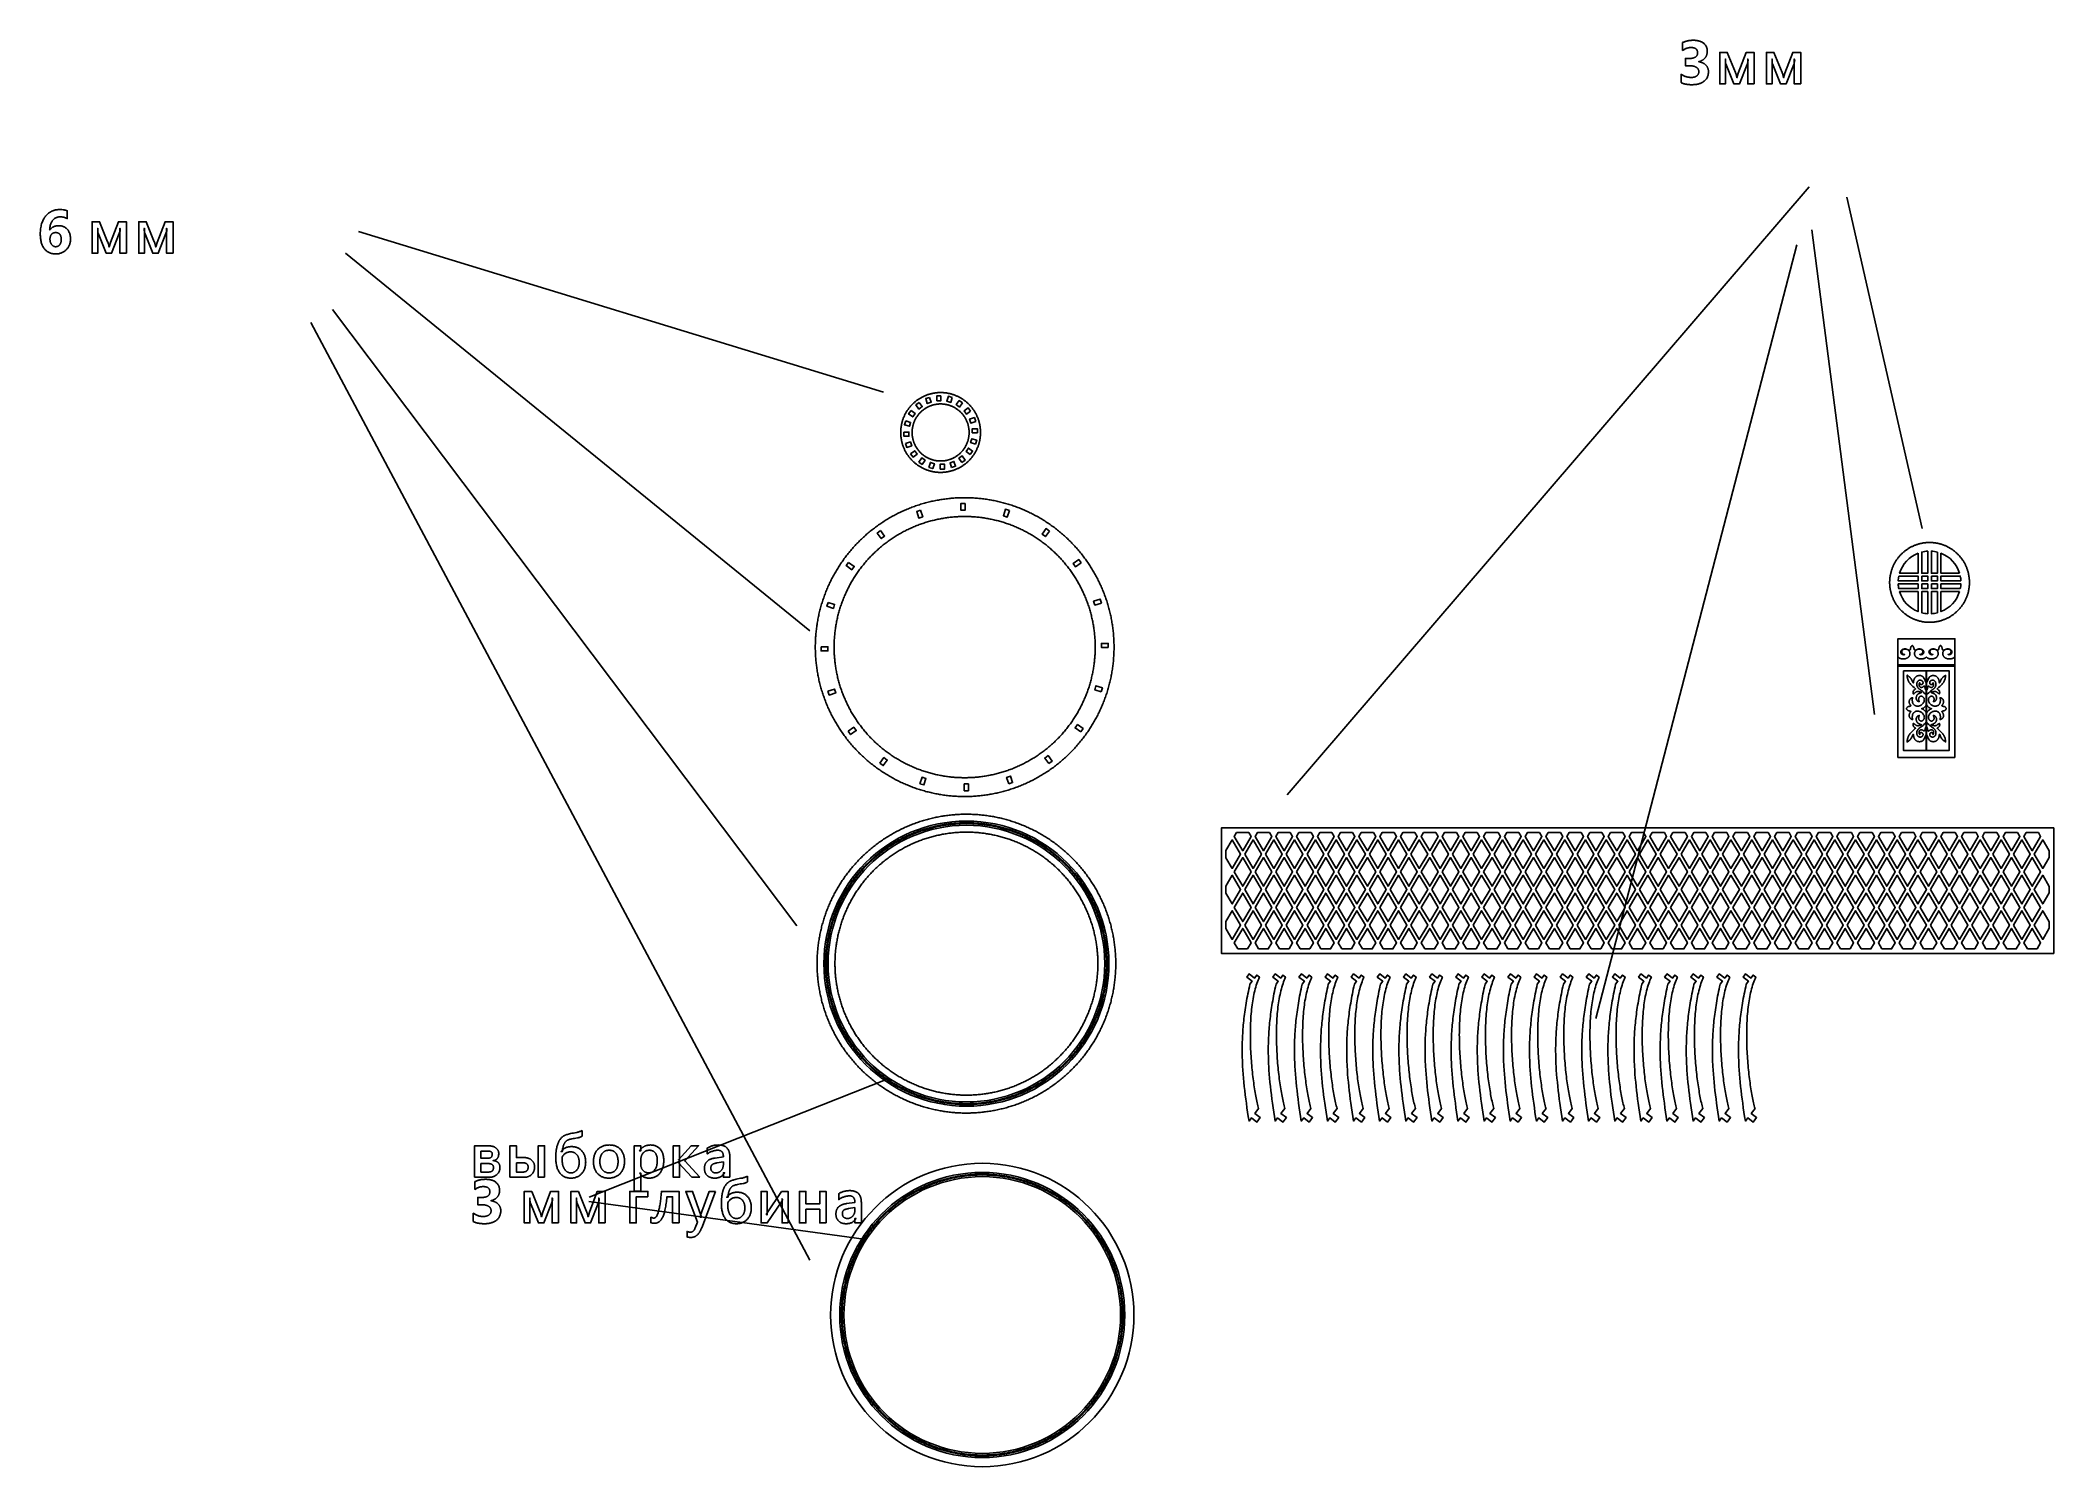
# Model space of a CAD drawing. Header units: metres. Extents: x -352 to 1414, y 67 to 1317.
import ezdxf

# ---------------------------------------------------------------- set-up
doc = ezdxf.new("R2010")
doc.units = ezdxf.units.M
doc.layers.add('Page1', color=7, linetype='CONTINUOUS')

msp = doc.modelspace()

# ---------------------------------------------------------------- linework, layer by layer
at = {"layer": 'Page1'}
for p, q in [((741.609346, 655.604445), (1199.639675, 1188.505116)), ((1298.732775, 889.023747), (1232.670708, 1179.69684)), ((387.587135, 1008.710595), (-72.839045, 1149.502072)), ((1256.893466, 726.070649), (1201.841744, 1151.069945)), ((322.899159, 799.425968), (-84.25457, 1130.476197)), ((1012.463819, 459.620314), (1188.62933, 1137.857531)), ((311.483634, 540.674066), (-95.670095, 1081.008921)), ((322.899159, 247.675588), (-114.69597, 1069.593396)), ((390.793008, 406.250482), (129.606277, 302.800052)), ((370.307774, 265.926631), (129.094146, 299.215136))]:
    msp.add_line(p, q, dxfattribs=at)
for points in [[(1087.119995, 1280.078247), (1087.119995, 1287.373657), (1087.119995, 1287.373657), (1087.598511, 1287.03064), (1088.086914, 1286.709839), (1088.585083, 1286.411255), (1089.09314, 1286.134644), (1089.611084, 1285.880249), (1090.138916, 1285.647949), (1090.676514, 1285.437744), (1091.223999, 1285.249756), (1091.781372, 1285.08374), (1092.348511, 1284.939941), (1092.925537, 1284.818237), (1093.512451, 1284.71875), (1094.109131, 1284.641357), (1094.71582, 1284.585938), (1095.332153, 1284.552856), (1095.958496, 1284.541748), (1095.958496, 1284.541748), (1096.73291, 1284.562744), (1097.103638, 1284.588989), (1097.463257, 1284.625732), (1097.81189, 1284.672974), (1098.149536, 1284.730713), (1098.476196, 1284.79895), (1098.791748, 1284.877808), (1099.096313, 1284.967041), (1099.389893, 1285.066772), (1099.672363, 1285.177002), (1099.94397, 1285.297729), (1100.204468, 1285.428955), (1100.453857, 1285.570801), (1100.692383, 1285.723022), (1100.9198, 1285.885742), (1100.9198, 1285.885742), (1101.134766, 1286.057861), (1101.335938, 1286.238403), (1101.523193, 1286.427124), (1101.696533, 1286.624146), (1101.856079, 1286.829468), (1102.001709, 1287.043091), (1102.133423, 1287.265015), (1102.251343, 1287.495239), (1102.355347, 1287.733765), (1102.445557, 1287.980591), (1102.521851, 1288.235718), (1102.584229, 1288.499146), (1102.632813, 1288.770874), (1102.66748, 1289.050903), (1102.688354, 1289.339111), (1102.69519, 1289.635742), (1102.69519, 1289.635742), (1102.686646, 1289.941772), (1102.661011, 1290.23877), (1102.618286, 1290.526978), (1102.558472, 1290.806274), (1102.481567, 1291.07666), (1102.387573, 1291.338135), (1102.276489, 1291.590698), (1102.148315, 1291.834351), (1102.003052, 1292.069092), (1101.840698, 1292.294922), (1101.661255, 1292.511963), (1101.464722, 1292.719971), (1101.251099, 1292.919189), (1101.020386, 1293.109375), (1100.772583, 1293.290771), (1100.50769, 1293.463257), (1100.50769, 1293.463257), (1100.227905, 1293.625977), (1099.935303, 1293.778198), (1099.630005, 1293.919922), (1099.31189, 1294.05127), (1098.980957, 1294.171997), (1098.637207, 1294.282227), (1098.280884, 1294.381958), (1097.911621, 1294.471191), (1097.529663, 1294.549927), (1097.134888, 1294.618164), (1096.727417, 1294.676025), (1096.307129, 1294.723267), (1095.874023, 1294.76001), (1095.428223, 1294.786255), (1094.498291, 1294.807251), (1094.498291, 1294.807251), (1091.013794, 1294.807251), (1091.013794, 1301.178955), (1094.255005, 1301.178955), (1094.255005, 1301.178955), (1095.148438, 1301.19812), (1095.984253, 1301.255859), (1096.762451, 1301.351929), (1097.129883, 1301.414429), (1097.483032, 1301.486572), (1097.821655, 1301.568237), (1098.145874, 1301.659668), (1098.455688, 1301.76062), (1098.751099, 1301.871094), (1099.032104, 1301.991333), (1099.298706, 1302.121094), (1099.550903, 1302.260498), (1099.788696, 1302.409546), (1100.012085, 1302.568237), (1100.221069, 1302.73645), (1100.415527, 1302.914307), (1100.595703, 1303.101807), (1100.761475, 1303.298828), (1100.91272, 1303.505615), (1101.049683, 1303.721924), (1101.172119, 1303.947876), (1101.280273, 1304.18335), (1101.373901, 1304.428589), (1101.453125, 1304.68335), (1101.517944, 1304.947754), (1101.568481, 1305.221802), (1101.604492, 1305.505371), (1101.626099, 1305.798584), (1101.633301, 1306.10144), (1101.633301, 1306.10144), (1101.627686, 1306.386597), (1101.611084, 1306.66272), (1101.583252, 1306.92981), (1101.544312, 1307.187744), (1101.494385, 1307.436768), (1101.433228, 1307.676636), (1101.360962, 1307.907471), (1101.277588, 1308.129272), (1101.183105, 1308.342041), (1101.077515, 1308.545654), (1100.960815, 1308.740356), (1100.832886, 1308.925903), (1100.69397, 1309.102417), (1100.543945, 1309.269897), (1100.38269, 1309.428345), (1100.210449, 1309.577637), (1100.026978, 1309.718018), (1099.83252, 1309.849243), (1099.626831, 1309.971436), (1099.410034, 1310.084595), (1099.182251, 1310.188721), (1098.943237, 1310.283813), (1098.693115, 1310.369751), (1098.431885, 1310.446777), (1097.876099, 1310.573486), (1097.275879, 1310.664063), (1096.631104, 1310.718384), (1095.941895, 1310.73645), (1095.941895, 1310.73645), (1095.467041, 1310.726807), (1094.993774, 1310.697754), (1094.522095, 1310.649292), (1094.052002, 1310.581543), (1093.583618, 1310.494507), (1093.116699, 1310.387939), (1092.651489, 1310.262207), (1092.187744, 1310.116943), (1091.725708, 1309.952393), (1091.265259, 1309.768555), (1090.806396, 1309.565308), (1090.348999, 1309.342651), (1089.893433, 1309.100586), (1089.439331, 1308.839355), (1088.986816, 1308.558594), (1088.535889, 1308.258545), (1088.535889, 1308.258545), (1088.535889, 1315.094849), (1088.535889, 1315.094849), (1089.040283, 1315.338623), (1089.55481, 1315.56665), (1090.079712, 1315.779053), (1090.614868, 1315.975586), (1091.1604, 1316.156494), (1091.716064, 1316.321655), (1092.282104, 1316.471069), (1092.858398, 1316.604736), (1093.444946, 1316.722778), (1094.04187, 1316.824951), (1094.649048, 1316.911499), (1095.266479, 1316.9823), (1095.894165, 1317.037354), (1096.532227, 1317.07666), (1097.18042, 1317.10022), (1097.838989, 1317.108154), (1097.838989, 1317.108154), (1098.555664, 1317.0979), (1099.252075, 1317.067139), (1099.928467, 1317.015991), (1100.584595, 1316.944458), (1101.220703, 1316.852417), (1101.836792, 1316.739868), (1102.432617, 1316.606812), (1103.008423, 1316.453369), (1103.564087, 1316.279419), (1104.099609, 1316.085083), (1104.61499, 1315.870239), (1105.110352, 1315.63501), (1105.585571, 1315.379272), (1106.040649, 1315.103027), (1106.475586, 1314.806274), (1106.890503, 1314.489136), (1106.890503, 1314.489136), (1107.282593, 1314.155762), (1107.649414, 1313.810181), (1107.990967, 1313.452393), (1108.307251, 1313.082397), (1108.598267, 1312.700317), (1108.863892, 1312.30603), (1109.104248, 1311.899658), (1109.319214, 1311.481079), (1109.509033, 1311.050293), (1109.673462, 1310.6073), (1109.812622, 1310.152222), (1109.926514, 1309.685059), (1110.015015, 1309.205566), (1110.078247, 1308.713989), (1110.116211, 1308.210327), (1110.128906, 1307.694336), (1110.128906, 1307.694336), (1110.12146, 1307.235229), (1110.099487, 1306.786865), (1110.062744, 1306.349487), (1110.011353, 1305.922852), (1109.945313, 1305.50708), (1109.864624, 1305.102173), (1109.769165, 1304.70813), (1109.659058, 1304.324951), (1109.534302, 1303.952637), (1109.394775, 1303.591187), (1109.240723, 1303.240601), (1109.071777, 1302.900879), (1108.888306, 1302.572021), (1108.690186, 1302.253906), (1108.477295, 1301.946777), (1108.249756, 1301.650391), (1108.007446, 1301.36499), (1107.75061, 1301.090332), (1107.479004, 1300.826538), (1107.192749, 1300.57373), (1106.891724, 1300.331665), (1106.57605, 1300.100464), (1106.245728, 1299.880127), (1105.900757, 1299.670654), (1105.541138, 1299.472046), (1105.166748, 1299.284302), (1104.77771, 1299.107422), (1104.374023, 1298.941406), (1103.955566, 1298.786133), (1103.522461, 1298.641846), (1103.074707, 1298.508423), (1102.612305, 1298.385742), (1102.612305, 1298.385742), (1102.612305, 1298.253052), (1102.612305, 1298.253052), (1103.102783, 1298.184082), (1103.580322, 1298.100342), (1104.044678, 1298.001831), (1104.49585, 1297.88855), (1104.934082, 1297.760376), (1105.359131, 1297.617432), (1105.771118, 1297.459717), (1106.170044, 1297.287231), (1106.555908, 1297.099854), (1106.928589, 1296.897705), (1107.288208, 1296.680786), (1107.634766, 1296.449097), (1107.96814, 1296.202515), (1108.288452, 1295.941162), (1108.595703, 1295.665039), (1108.889893, 1295.374146), (1108.889893, 1295.374146), (1109.168579, 1295.071655), (1109.429199, 1294.76062), (1109.671875, 1294.441162), (1109.896606, 1294.113281), (1110.103271, 1293.776978), (1110.291992, 1293.432129), (1110.462769, 1293.078857), (1110.615601, 1292.717163), (1110.750366, 1292.347046), (1110.867188, 1291.968506), (1110.966064, 1291.581421), (1111.046997, 1291.186035), (1111.109863, 1290.782104), (1111.154907, 1290.369751), (1111.181763, 1289.948853), (1111.190796, 1289.519653), (1111.190796, 1289.519653), (1111.175659, 1288.872803), (1111.130249, 1288.243042), (1111.054688, 1287.630371), (1110.948853, 1287.03479), (1110.812744, 1286.456421), (1110.646362, 1285.895142), (1110.449707, 1285.350952), (1110.2229, 1284.823853), (1109.96582, 1284.313843), (1109.678467, 1283.821045), (1109.36084, 1283.345215), (1109.012939, 1282.886597), (1108.634888, 1282.445068), (1108.226563, 1282.02063), (1107.787964, 1281.613403), (1107.319092, 1281.223145), (1107.319092, 1281.223145), (1106.823608, 1280.853394), (1106.305176, 1280.507568), (1105.76355, 1280.185547), (1105.198975, 1279.887451), (1104.61145, 1279.613159), (1104.000854, 1279.362671), (1103.367188, 1279.136108), (1102.710449, 1278.93335), (1102.030762, 1278.754395), (1101.328003, 1278.599365), (1100.602173, 1278.468262), (1099.853394, 1278.36084), (1099.081543, 1278.277344), (1098.286621, 1278.217773), (1097.46875, 1278.182007), (1096.627808, 1278.170044), (1096.627808, 1278.170044), (1095.905518, 1278.17749), (1095.200317, 1278.199829), (1094.512207, 1278.237183), (1093.841187, 1278.289307), (1093.187256, 1278.356445), (1092.550293, 1278.438354), (1091.93042, 1278.535278), (1091.327637, 1278.647095), (1090.741943, 1278.773804), (1090.17334, 1278.915405), (1089.621826, 1279.072021), (1089.08728, 1279.243408), (1088.569824, 1279.42981), (1088.06958, 1279.630981), (1087.586182, 1279.847168), (1087.119995, 1280.078247)], [(1151.222656, 1278.878052), (1145.55896, 1278.878052), (1145.55896, 1300.758545), (1145.55896, 1300.758545), (1145.656006, 1300.619507), (1145.735718, 1300.459595), (1145.798096, 1300.278687), (1145.84314, 1300.076904), (1145.870728, 1299.854126), (1145.880981, 1299.610474), (1145.873779, 1299.345947), (1145.849365, 1299.060547), (1145.807495, 1298.75415), (1145.748169, 1298.42688), (1145.671631, 1298.078735), (1145.577637, 1297.709595), (1145.337524, 1296.908691), (1145.027954, 1296.024048), (1145.027954, 1296.024048), (1138.318848, 1278.878052), (1133.529053, 1278.878052), (1126.488159, 1296.328247), (1126.488159, 1296.328247), (1126.359741, 1296.702393), (1126.253784, 1297.127808), (1126.170288, 1297.604614), (1126.109253, 1298.13269), (1126.070679, 1298.712158), (1126.054688, 1299.343018), (1126.061035, 1300.025146), (1126.089966, 1300.758545), (1126.089966, 1300.758545), (1126.089966, 1278.878052), (1121.134155, 1278.878052), (1121.134155, 1306.488647), (1127.699463, 1306.488647), (1134.823364, 1288.944336), (1134.823364, 1288.944336), (1135.020142, 1288.431274), (1135.206665, 1287.898315), (1135.383057, 1287.345825), (1135.549316, 1286.773438), (1135.7052, 1286.181519), (1135.851074, 1285.569824), (1135.986694, 1284.938354), (1136.112061, 1284.287354), (1136.112061, 1284.287354), (1137.295654, 1288.313843), (1144.253662, 1306.488647), (1151.222656, 1306.488647), (1151.222656, 1306.488647), (1151.222656, 1278.878052)], [(1192.128906, 1278.878052), (1186.465088, 1278.878052), (1186.465088, 1300.758545), (1186.465088, 1300.758545), (1186.562256, 1300.619507), (1186.641968, 1300.459595), (1186.704346, 1300.278687), (1186.749268, 1300.076904), (1186.776855, 1299.854126), (1186.787109, 1299.610474), (1186.780029, 1299.345947), (1186.755493, 1299.060547), (1186.713623, 1298.75415), (1186.654419, 1298.42688), (1186.577759, 1298.078735), (1186.483765, 1297.709595), (1186.243774, 1296.908691), (1185.934204, 1296.024048), (1185.934204, 1296.024048), (1179.225098, 1278.878052), (1174.435303, 1278.878052), (1167.394287, 1296.328247), (1167.394287, 1296.328247), (1167.265869, 1296.702393), (1167.159912, 1297.127808), (1167.076538, 1297.604614), (1167.015503, 1298.13269), (1166.976929, 1298.712158), (1166.960815, 1299.343018), (1166.967285, 1300.025146), (1166.996094, 1300.758545), (1166.996094, 1300.758545), (1166.996094, 1278.878052), (1162.040405, 1278.878052), (1162.040405, 1306.488647), (1168.605591, 1306.488647), (1175.729492, 1288.944336), (1175.729492, 1288.944336), (1175.92627, 1288.431274), (1176.112915, 1287.898315), (1176.289307, 1287.345825), (1176.455444, 1286.773438), (1176.61145, 1286.181519), (1176.757202, 1285.569824), (1176.892822, 1284.938354), (1177.018188, 1284.287354), (1177.018188, 1284.287354), (1178.201904, 1288.313843), (1185.15979, 1306.488647), (1192.128906, 1306.488647), (1192.128906, 1306.488647), (1192.128906, 1278.878052)], [(-325.395447, 1142.904297), (-325.410645, 1142.215942), (-325.456299, 1141.539185), (-325.532349, 1140.874023), (-325.638824, 1140.220337), (-325.775696, 1139.578369), (-325.943024, 1138.947876), (-326.140747, 1138.329102), (-326.368896, 1137.721802), (-326.368896, 1137.721802), (-326.624146, 1137.130249), (-326.903168, 1136.558716), (-327.205933, 1136.00708), (-327.532471, 1135.475464), (-327.882782, 1134.963867), (-328.256866, 1134.472168), (-328.654694, 1134.000366), (-329.076324, 1133.548706), (-329.076324, 1133.548706), (-329.520081, 1133.118774), (-329.984436, 1132.712646), (-330.46933, 1132.3302), (-330.974823, 1131.97168), (-331.500854, 1131.636841), (-332.047485, 1131.325684), (-332.614655, 1131.038452), (-333.202423, 1130.774902), (-333.202423, 1130.774902), (-333.807404, 1130.53894), (-334.426331, 1130.334473), (-335.059143, 1130.161499), (-335.705872, 1130.019897), (-336.366516, 1129.90979), (-337.041077, 1129.831177), (-337.729553, 1129.783936), (-338.431946, 1129.768188), (-338.431946, 1129.768188), (-339.216583, 1129.786743), (-339.980286, 1129.842041), (-340.723083, 1129.934326), (-341.444946, 1130.063477), (-342.145905, 1130.229492), (-342.825958, 1130.432495), (-343.485107, 1130.672363), (-344.123322, 1130.949097), (-344.123322, 1130.949097), (-344.738953, 1131.260986), (-345.330292, 1131.606079), (-345.897339, 1131.984497), (-346.440125, 1132.396118), (-346.958588, 1132.841064), (-347.452789, 1133.319336), (-347.922729, 1133.830811), (-348.368347, 1134.375488), (-348.368347, 1134.375488), (-348.789124, 1134.952759), (-349.184509, 1135.561401), (-349.554474, 1136.20166), (-349.899048, 1136.873413), (-350.218201, 1137.576782), (-350.511932, 1138.311646), (-350.780273, 1139.078125), (-351.023224, 1139.876099), (-351.023224, 1139.876099), (-351.239044, 1140.703491), (-351.426117, 1141.557983), (-351.584381, 1142.439819), (-351.713898, 1143.348877), (-351.814606, 1144.285034), (-351.886566, 1145.248535), (-351.929718, 1146.239258), (-351.944122, 1147.257202), (-351.944122, 1147.257202), (-351.925537, 1148.457031), (-351.869812, 1149.628784), (-351.776886, 1150.772095), (-351.64682, 1151.887329), (-351.479614, 1152.974121), (-351.275208, 1154.032837), (-351.033661, 1155.06311), (-350.754974, 1156.065186), (-350.754974, 1156.065186), (-350.441772, 1157.0354), (-350.096771, 1157.969849), (-349.719971, 1158.86853), (-349.311371, 1159.731567), (-348.870972, 1160.55896), (-348.638855, 1160.959229), (-348.398773, 1161.350586), (-348.150726, 1161.733032), (-347.894745, 1162.106567), (-347.630829, 1162.471191), (-347.358948, 1162.826904), (-347.358948, 1162.826904), (-347.079468, 1163.173096), (-346.792755, 1163.509399), (-346.49881, 1163.835693), (-346.197601, 1164.1521), (-345.889191, 1164.458496), (-345.573517, 1164.754883), (-345.25061, 1165.041382), (-344.920471, 1165.317871), (-344.583099, 1165.584473), (-344.238495, 1165.841064), (-343.886627, 1166.087646), (-343.527527, 1166.324341), (-343.161194, 1166.551025), (-342.787628, 1166.767822), (-342.40683, 1166.974609), (-342.018799, 1167.171387), (-342.018799, 1167.171387), (-341.624054, 1167.3573), (-341.223145, 1167.531128), (-340.816101, 1167.692993), (-340.402893, 1167.842896), (-339.983521, 1167.980835), (-339.557983, 1168.106689), (-339.126282, 1168.220703), (-338.688446, 1168.322632), (-338.244446, 1168.412476), (-337.794281, 1168.490479), (-337.337982, 1168.556396), (-336.875488, 1168.610352), (-336.40686, 1168.652344), (-335.932068, 1168.682251), (-335.451141, 1168.700317), (-334.96402, 1168.706299), (-334.96402, 1168.706299), (-333.910217, 1168.690186), (-332.91687, 1168.641968), (-331.984039, 1168.561646), (-331.111725, 1168.449097), (-330.299866, 1168.304443), (-329.548523, 1168.127563), (-329.195526, 1168.0271), (-328.857666, 1167.918579), (-328.534912, 1167.802124), (-328.227295, 1167.67749), (-328.227295, 1167.67749), (-328.227295, 1160.713989), (-328.227295, 1160.713989), (-328.583313, 1160.910278), (-328.94339, 1161.093872), (-329.307526, 1161.264771), (-329.67572, 1161.422974), (-330.048004, 1161.568604), (-330.424316, 1161.701538), (-330.804688, 1161.821899), (-331.189148, 1161.929443), (-331.577637, 1162.024414), (-331.970215, 1162.106689), (-332.366852, 1162.176392), (-332.767548, 1162.233276), (-333.172302, 1162.277588), (-333.581116, 1162.309326), (-333.993988, 1162.328247), (-334.41095, 1162.334595), (-334.41095, 1162.334595), (-334.923462, 1162.321899), (-335.423981, 1162.283936), (-335.912476, 1162.220703), (-336.388947, 1162.13208), (-336.853424, 1162.018066), (-337.305878, 1161.878784), (-337.746338, 1161.714233), (-338.174774, 1161.524292), (-338.174774, 1161.524292), (-338.589661, 1161.311157), (-338.989532, 1161.076782), (-339.37439, 1160.821289), (-339.744171, 1160.544678), (-340.098938, 1160.246826), (-340.43866, 1159.927734), (-340.763336, 1159.587524), (-341.072998, 1159.226196), (-341.072998, 1159.226196), (-341.367004, 1158.844604), (-341.644745, 1158.44397), (-341.906281, 1158.024048), (-342.15152, 1157.584839), (-342.380554, 1157.126587), (-342.593323, 1156.649048), (-342.789856, 1156.152466), (-342.970123, 1155.636597), (-342.970123, 1155.636597), (-343.132294, 1155.103638), (-343.274506, 1154.555664), (-343.396729, 1153.992554), (-343.499023, 1153.414551), (-343.581329, 1152.821411), (-343.643677, 1152.213257), (-343.686066, 1151.590088), (-343.708496, 1150.951904), (-343.708496, 1150.951904), (-343.553619, 1150.951904), (-343.553619, 1150.951904), (-343.209076, 1151.387207), (-342.844635, 1151.794434), (-342.460327, 1152.173584), (-342.056122, 1152.52478), (-341.63205, 1152.847778), (-341.18811, 1153.1427), (-340.724274, 1153.409424), (-340.24057, 1153.648193), (-339.737, 1153.858887), (-339.213562, 1154.041382), (-338.670227, 1154.195923), (-338.106995, 1154.322266), (-337.523926, 1154.420654), (-336.920959, 1154.490845), (-336.298126, 1154.532959), (-335.655396, 1154.546997), (-335.655396, 1154.546997), (-335.078796, 1154.533936), (-334.516022, 1154.494629), (-333.967072, 1154.429199), (-333.431946, 1154.337524), (-332.910645, 1154.219727), (-332.403198, 1154.075684), (-331.909546, 1153.905396), (-331.429749, 1153.709106), (-331.429749, 1153.709106), (-330.965515, 1153.48877), (-330.518677, 1153.246826), (-330.089203, 1152.983398), (-329.677124, 1152.698242), (-329.282379, 1152.391602), (-328.905029, 1152.063232), (-328.545044, 1151.713379), (-328.202423, 1151.341797), (-328.202423, 1151.341797), (-327.877869, 1150.949829), (-327.572052, 1150.538574), (-327.285004, 1150.108032), (-327.016724, 1149.658325), (-326.767181, 1149.189209), (-326.536377, 1148.700928), (-326.324341, 1148.193359), (-326.131073, 1147.666504), (-326.131073, 1147.666504), (-325.958649, 1147.122559), (-325.809235, 1146.564087), (-325.6828, 1145.990845), (-325.579346, 1145.402954), (-325.498901, 1144.800293), (-325.441437, 1144.182983), (-325.406952, 1143.551025), (-325.395447, 1142.904297)], [(-333.537048, 1142.450806), (-333.556366, 1143.186768), (-333.614288, 1143.875366), (-333.710876, 1144.516479), (-333.773651, 1144.819214), (-333.8461, 1145.110107), (-333.928162, 1145.38916), (-334.019928, 1145.65625), (-334.121338, 1145.911499), (-334.232391, 1146.154907), (-334.353119, 1146.386353), (-334.48349, 1146.605957), (-334.623535, 1146.813721), (-334.773224, 1147.009644), (-334.932556, 1147.193726), (-335.101563, 1147.365845), (-335.280243, 1147.526123), (-335.468567, 1147.674438), (-335.666534, 1147.811035), (-335.874176, 1147.935669), (-336.091461, 1148.048462), (-336.31842, 1148.149414), (-336.555054, 1148.238403), (-336.8013, 1148.315552), (-337.057251, 1148.380859), (-337.322815, 1148.434326), (-337.598053, 1148.47583), (-337.882965, 1148.505493), (-338.177521, 1148.523315), (-338.48172, 1148.529297), (-338.48172, 1148.529297), (-338.759186, 1148.522705), (-339.030151, 1148.503052), (-339.294647, 1148.470215), (-339.552673, 1148.424194), (-339.804199, 1148.365112), (-340.049255, 1148.292847), (-340.287811, 1148.20752), (-340.519897, 1148.108887), (-340.519897, 1148.108887), (-340.744629, 1147.998535), (-340.961151, 1147.877319), (-341.169495, 1147.745483), (-341.369598, 1147.602905), (-341.561493, 1147.449585), (-341.745178, 1147.285522), (-341.920654, 1147.110718), (-342.087921, 1146.925293), (-342.087921, 1146.925293), (-342.246429, 1146.730225), (-342.395599, 1146.526367), (-342.535431, 1146.313965), (-342.665924, 1146.092896), (-342.787079, 1145.863159), (-342.898895, 1145.624878), (-343.001404, 1145.377808), (-343.094574, 1145.122192), (-343.094574, 1145.122192), (-343.177521, 1144.858765), (-343.24942, 1144.588501), (-343.310272, 1144.311279), (-343.360046, 1144.0271), (-343.398773, 1143.735962), (-343.426422, 1143.437988), (-343.448547, 1142.821289), (-343.448547, 1142.821289), (-343.442841, 1142.475708), (-343.42572, 1142.135864), (-343.397217, 1141.801636), (-343.3573, 1141.473145), (-343.305939, 1141.150391), (-343.243195, 1140.833252), (-343.169067, 1140.521973), (-343.083496, 1140.216187), (-343.083496, 1140.216187), (-342.987488, 1139.918213), (-342.881958, 1139.629639), (-342.766937, 1139.350586), (-342.642395, 1139.081055), (-342.508362, 1138.820923), (-342.364807, 1138.570435), (-342.211761, 1138.329346), (-342.049225, 1138.0979), (-342.049225, 1138.0979), (-341.878052, 1137.877075), (-341.699188, 1137.668213), (-341.512665, 1137.471191), (-341.31842, 1137.286255), (-341.116516, 1137.113159), (-340.906891, 1136.951904), (-340.689575, 1136.802734), (-340.4646, 1136.665405), (-340.4646, 1136.665405), (-340.232513, 1136.542236), (-339.993927, 1136.435425), (-339.748901, 1136.345215), (-339.497345, 1136.27124), (-339.239349, 1136.213745), (-338.974854, 1136.172729), (-338.703888, 1136.148071), (-338.426422, 1136.139893), (-338.426422, 1136.139893), (-338.14917, 1136.147095), (-337.878845, 1136.168579), (-337.615448, 1136.204468), (-337.358948, 1136.254639), (-337.109344, 1136.319214), (-336.866699, 1136.398193), (-336.63092, 1136.491333), (-336.4021, 1136.598999), (-336.4021, 1136.598999), (-336.180756, 1136.719482), (-335.96756, 1136.851685), (-335.762482, 1136.995361), (-335.565521, 1137.150757), (-335.376709, 1137.317627), (-335.195984, 1137.496094), (-335.023407, 1137.686035), (-334.858948, 1137.887695), (-334.858948, 1137.887695), (-334.703247, 1138.100464), (-334.556976, 1138.32373), (-334.420135, 1138.557739), (-334.292725, 1138.802368), (-334.174713, 1139.057617), (-334.066101, 1139.323486), (-333.966949, 1139.599976), (-333.877197, 1139.887207), (-333.877197, 1139.887207), (-333.797485, 1140.183105), (-333.728394, 1140.486084), (-333.669922, 1140.796021), (-333.62207, 1141.112915), (-333.558289, 1141.767822), (-333.537048, 1142.450806)], [(-276.433502, 1130.476196), (-282.097229, 1130.476196), (-282.097229, 1152.356689), (-282.097229, 1152.356689), (-282.000122, 1152.217651), (-281.92041, 1152.057739), (-281.858032, 1151.876831), (-281.81308, 1151.675049), (-281.785461, 1151.452271), (-281.775208, 1151.20874), (-281.782349, 1150.944214), (-281.806854, 1150.658691), (-281.848724, 1150.352295), (-281.907959, 1150.025024), (-281.984558, 1149.67688), (-282.078552, 1149.307739), (-282.318634, 1148.506836), (-282.628204, 1147.622192), (-282.628204, 1147.622192), (-289.33725, 1130.476196), (-294.127075, 1130.476196), (-301.16803, 1147.926392), (-301.16803, 1147.926392), (-301.296448, 1148.300537), (-301.402405, 1148.725952), (-301.48587, 1149.202759), (-301.546875, 1149.730957), (-301.585419, 1150.310303), (-301.601501, 1150.941162), (-301.595123, 1151.623291), (-301.566254, 1152.356689), (-301.566254, 1152.356689), (-301.566254, 1130.476196), (-306.522003, 1130.476196), (-306.522003, 1158.086792), (-299.956726, 1158.086792), (-292.832825, 1140.542603), (-292.832825, 1140.542603), (-292.636047, 1140.029419), (-292.449463, 1139.496582), (-292.273071, 1138.94397), (-292.106903, 1138.371704), (-291.950897, 1137.779663), (-291.805115, 1137.167969), (-291.669525, 1136.536621), (-291.544128, 1135.885498), (-291.544128, 1135.885498), (-290.360504, 1139.911987), (-283.402527, 1158.086792), (-276.433502, 1158.086792), (-276.433502, 1158.086792), (-276.433502, 1130.476196)], [(-235.527313, 1130.476196), (-241.191025, 1130.476196), (-241.191025, 1152.356689), (-241.191025, 1152.356689), (-241.093933, 1152.217651), (-241.014206, 1152.057739), (-240.951859, 1151.876831), (-240.906876, 1151.675049), (-240.879257, 1151.452271), (-240.869019, 1151.20874), (-240.876144, 1150.944214), (-240.90065, 1150.658691), (-240.94252, 1150.352295), (-241.001755, 1150.025024), (-241.078369, 1149.67688), (-241.172363, 1149.307739), (-241.41243, 1148.506836), (-241.722, 1147.622192), (-241.722, 1147.622192), (-248.431061, 1130.476196), (-253.220886, 1130.476196), (-260.26181, 1147.926392), (-260.26181, 1147.926392), (-260.390228, 1148.300537), (-260.496185, 1148.725952), (-260.579681, 1149.202759), (-260.640686, 1149.730957), (-260.67923, 1150.310303), (-260.695313, 1150.941162), (-260.688904, 1151.623291), (-260.660065, 1152.356689), (-260.660065, 1152.356689), (-260.660065, 1130.476196), (-265.615814, 1130.476196), (-265.615814, 1158.086792), (-259.050537, 1158.086792), (-251.926636, 1140.542603), (-251.926636, 1140.542603), (-251.729858, 1140.029419), (-251.543274, 1139.496582), (-251.366898, 1138.94397), (-251.200699, 1138.371704), (-251.044708, 1137.779663), (-250.898926, 1137.167969), (-250.763321, 1136.536621), (-250.637924, 1135.885498), (-250.637924, 1135.885498), (-249.4543, 1139.911987), (-242.496338, 1158.086792), (-235.527313, 1158.086792), (-235.527313, 1158.086792), (-235.527313, 1130.476196)], [(472.714996, 973.277954), (472.709961, 973.870667), (472.694916, 974.463257), (472.66983, 975.055481), (472.634705, 975.647156), (472.589569, 976.23822), (472.534454, 976.828369), (472.46933, 977.417542), (472.394257, 978.005493), (472.309204, 978.592102), (472.214264, 979.177185), (472.109406, 979.76062), (471.99469, 980.342163), (471.870148, 980.921692), (471.735809, 981.498962), (471.591705, 982.073975), (471.437866, 982.646362), (471.274384, 983.216125), (471.101257, 983.78302), (470.918579, 984.346924), (470.726349, 984.907654), (470.524689, 985.465027), (470.313599, 986.018921), (470.09314, 986.569153), (469.863403, 987.11554), (469.624451, 987.65802), (469.376373, 988.19635), (469.119171, 988.730408), (468.852997, 989.26001), (468.577881, 989.785034), (468.293884, 990.305298), (468.00116, 990.82074), (467.699738, 991.331116), (467.389679, 991.836304), (467.071167, 992.336182), (466.744202, 992.830627), (466.408905, 993.319397), (466.065399, 993.80249), (465.713745, 994.279663), (465.354065, 994.750793), (464.98645, 995.215759), (464.611023, 995.6745), (464.227875, 996.12677), (463.837128, 996.572449), (463.438904, 997.011475), (463.033295, 997.443726), (462.620392, 997.869019), (462.200378, 998.287292), (461.773346, 998.698364), (461.339386, 999.102112), (460.898682, 999.498535), (460.451294, 999.88739), (459.997406, 1000.268616), (459.53714, 1000.64209), (459.070587, 1001.00769), (458.597931, 1001.365417), (458.119263, 1001.715027), (457.634766, 1002.056458), (457.144531, 1002.389709), (456.648743, 1002.714539), (456.147522, 1003.031006), (455.641022, 1003.338867), (455.129364, 1003.638123), (454.612732, 1003.928711), (454.091217, 1004.210449), (453.565033, 1004.483337), (453.034302, 1004.747314), (452.499176, 1005.002197), (451.959808, 1005.248047), (451.416351, 1005.48468), (450.868958, 1005.712097), (450.31781, 1005.930237), (449.763031, 1006.138977), (449.204803, 1006.338257), (448.64328, 1006.528137), (448.078613, 1006.708435), (447.510986, 1006.87915), (446.940552, 1007.040222), (446.367462, 1007.191589), (445.791901, 1007.333252), (445.213989, 1007.465149), (444.633972, 1007.58728), (444.051941, 1007.699524), (443.468109, 1007.80188), (442.882629, 1007.894348), (442.295654, 1007.976929), (441.707367, 1008.0495), (441.11795, 1008.112122), (440.527527, 1008.164795), (439.93631, 1008.207397), (439.344482, 1008.23999), (438.752167, 1008.262573), (438.159546, 1008.275146), (437.566803, 1008.277649), (436.974121, 1008.270142), (436.381622, 1008.252563), (435.78952, 1008.224976), (435.197968, 1008.187378), (434.607147, 1008.139709), (434.017212, 1008.082092), (433.428314, 1008.014465), (432.840668, 1007.93689), (432.254425, 1007.849365), (431.669739, 1007.751953), (431.086792, 1007.644653), (430.505737, 1007.527466), (429.926758, 1007.400452), (429.350006, 1007.263672), (428.775665, 1007.117126), (428.203888, 1006.960876), (427.634827, 1006.794983), (427.068665, 1006.619446), (426.505554, 1006.434387), (425.945648, 1006.239807), (425.38913, 1006.035767), (424.836151, 1005.822327), (424.286865, 1005.599548), (423.741425, 1005.367493), (423.199982, 1005.126282), (422.66272, 1004.875916), (422.129761, 1004.616455), (421.601288, 1004.348022), (421.077423, 1004.070679), (420.558319, 1003.784485), (420.044159, 1003.489563), (419.535065, 1003.185974), (419.031189, 1002.87384), (418.532654, 1002.553162), (418.039612, 1002.224121), (417.552246, 1001.88678), (417.070648, 1001.541199), (416.594971, 1001.187561), (416.125336, 1000.825867), (415.661926, 1000.456299), (415.204803, 1000.078918), (414.754181, 999.693909), (414.31012, 999.30127), (413.872772, 998.901184), (413.442261, 998.493713), (413.018707, 998.079041), (412.602234, 997.657288), (412.192963, 997.228455), (411.791046, 996.792847), (411.396515, 996.350403), (411.009583, 995.901428), (410.63028, 995.445923), (410.258728, 994.98407), (409.895081, 994.515991), (409.539398, 994.041809), (409.191803, 993.561646), (408.852417, 993.075745), (408.521271, 992.584106), (408.198517, 992.086914), (407.884216, 991.584351), (407.578461, 991.076538), (407.281372, 990.56366), (406.993011, 990.045776), (406.71344, 989.523071), (406.44278, 988.995728), (406.181091, 988.463928), (405.928436, 987.927673), (405.684906, 987.387268), (405.450562, 986.842834), (405.225464, 986.294495), (405.009674, 985.742432), (404.803284, 985.186768), (404.606323, 984.627686), (404.418854, 984.065369), (404.240967, 983.499939), (404.072662, 982.93158), (403.914001, 982.360474), (403.765015, 981.786743), (403.625793, 981.210632), (403.496338, 980.632141), (403.376709, 980.051636), (403.266937, 979.469116), (403.167023, 978.884888), (403.077026, 978.299011), (402.996948, 977.71167), (402.926849, 977.123108), (402.86673, 976.533386), (402.816589, 975.94281), (402.776459, 975.351379), (402.746368, 974.759399), (402.726288, 974.166992), (402.716248, 973.574341), (402.716248, 972.981628), (402.726288, 972.388916), (402.746368, 971.796509), (402.776459, 971.204529), (402.816589, 970.613159), (402.86673, 970.022522), (402.926849, 969.432861), (402.996948, 968.844238), (403.077026, 968.256958), (403.167023, 967.671082), (403.266937, 967.086792), (403.376709, 966.504333), (403.496338, 965.923767), (403.625793, 965.345337), (403.765015, 964.769165), (403.914001, 964.195435), (404.072662, 963.624329), (404.240967, 963.055969), (404.418854, 962.49054), (404.606323, 961.928223), (404.803284, 961.369202), (405.009674, 960.813538), (405.225464, 960.261475), (405.450562, 959.713074), (405.684906, 959.16864), (405.928436, 958.628235), (406.181091, 958.092041), (406.44278, 957.560181), (406.71344, 957.032837), (406.993011, 956.510193), (407.281372, 955.99231), (407.578461, 955.47937), (407.884216, 954.971558), (408.198517, 954.468994), (408.521271, 953.971863), (408.852417, 953.480225), (409.191803, 952.994263), (409.539398, 952.51416), (409.895081, 952.039978), (410.258728, 951.571899), (410.63028, 951.110046), (411.009583, 950.654541), (411.396515, 950.205505), (411.791046, 949.763123), (412.192963, 949.327454), (412.602234, 948.898682), (413.018707, 948.476868), (413.442261, 948.062195), (413.872772, 947.654785), (414.31012, 947.2547), (414.754181, 946.862061), (415.204803, 946.47699), (415.661926, 946.099609), (416.125336, 945.730042), (416.594971, 945.368408), (417.070648, 945.014709), (417.552246, 944.669189), (418.039612, 944.331787), (418.532654, 944.002747), (419.031189, 943.682129), (419.535065, 943.369934), (420.044159, 943.066345), (420.558319, 942.771423), (421.077423, 942.485291), (421.601288, 942.207947), (422.129761, 941.939514), (422.66272, 941.680054), (423.199982, 941.429688), (423.741425, 941.188416), (424.286865, 940.95636), (424.836151, 940.733643), (425.38913, 940.520203), (425.945648, 940.316162), (426.505554, 940.121521), (427.068665, 939.936462), (427.634827, 939.760986), (428.203888, 939.595032), (428.775665, 939.438843), (429.350006, 939.292297), (429.926758, 939.155518), (430.505737, 939.028503), (431.086792, 938.911316), (431.669739, 938.804016), (432.254425, 938.706543), (432.840668, 938.619019), (433.428314, 938.541443), (434.017212, 938.473877), (434.607147, 938.416199), (435.197968, 938.368591), (435.78952, 938.330994), (436.381622, 938.303406), (436.974121, 938.285828), (437.566803, 938.278259), (438.159546, 938.280823), (438.752167, 938.293335), (439.344482, 938.315918), (439.93631, 938.348511), (440.527527, 938.391174), (441.11795, 938.443787), (441.707367, 938.506409), (442.295654, 938.579041), (442.882629, 938.66156), (443.468109, 938.754028), (444.051941, 938.856445), (444.633972, 938.968689), (445.213989, 939.090759), (445.791901, 939.222656), (446.367462, 939.364319), (446.940552, 939.515747), (447.510986, 939.676819), (448.078613, 939.847534), (448.64328, 940.027832), (449.204803, 940.217651), (449.763031, 940.416992), (450.31781, 940.625732), (450.868958, 940.843811), (451.416351, 941.071228), (451.959808, 941.307922), (452.499176, 941.553711), (453.034302, 941.808655), (453.565033, 942.072571), (454.091217, 942.345459), (454.612732, 942.627258), (455.129364, 942.917786), (455.641022, 943.217102), (456.147522, 943.524963), (456.648743, 943.84137), (457.144531, 944.16626), (457.634766, 944.499451), (458.119263, 944.840942), (458.597931, 945.190552), (459.070587, 945.548218), (459.53714, 945.913879), (459.997406, 946.287354), (460.451294, 946.668579), (460.898682, 947.057434), (461.339386, 947.453796), (461.773346, 947.857605), (462.200378, 948.268677), (462.620392, 948.68689), (463.033295, 949.112183), (463.438904, 949.544434), (463.837128, 949.983459), (464.227875, 950.429199), (464.611023, 950.88147), (464.98645, 951.340149), (465.354065, 951.805176), (465.713745, 952.276306), (466.065399, 952.753479), (466.408905, 953.236511), (466.744202, 953.725342), (467.071167, 954.219727), (467.389679, 954.719604), (467.699738, 955.224854), (468.00116, 955.735229), (468.293884, 956.25061), (468.577881, 956.770935), (468.852997, 957.295959), (469.119171, 957.825562), (469.376373, 958.359619), (469.624451, 958.897949), (469.863403, 959.440369), (470.09314, 959.986816), (470.313599, 960.537048), (470.524689, 961.090942), (470.726349, 961.648315), (470.918579, 962.208984), (471.101257, 962.772888), (471.274384, 963.339783), (471.437866, 963.909546), (471.591705, 964.481995), (471.735809, 965.056946), (471.870148, 965.634277), (471.99469, 966.213806), (472.109406, 966.795349), (472.214264, 967.378723), (472.309204, 967.963806), (472.394257, 968.550415), (472.46933, 969.138428), (472.534454, 969.727539), (472.589569, 970.317749), (472.634705, 970.908752), (472.66983, 971.500488), (472.694916, 972.092712), (472.709961, 972.685242), (472.714996, 973.277954)], [(411.806427, 992.484863), (415.446991, 989.839844), (413.330963, 986.927368), (409.690399, 989.572388), (411.806427, 992.484863)], [(462.714996, 973.277954), (462.709991, 973.778198), (462.694977, 974.278198), (462.669952, 974.777832), (462.634949, 975.276855), (462.589966, 975.775085), (462.535034, 976.272278), (462.470154, 976.768311), (462.395355, 977.262939), (462.310669, 977.755981), (462.216156, 978.247192), (462.111816, 978.73645), (461.997711, 979.223511), (461.873901, 979.708191), (461.740387, 980.190247), (461.59729, 980.669617), (461.444611, 981.145996), (461.28241, 981.619202), (461.110809, 982.089111), (460.92981, 982.555481), (460.739532, 983.018127), (460.540039, 983.476868), (460.331421, 983.931519), (460.113708, 984.381897), (459.887054, 984.82782), (459.65152, 985.269165), (459.407196, 985.705688), (459.154175, 986.137268), (458.892609, 986.56366), (458.622528, 986.984741), (458.344086, 987.40033), (458.057373, 987.810242), (457.762543, 988.214355), (457.459656, 988.612488), (457.148895, 989.004517), (456.830322, 989.390198), (456.50412, 989.76947), (456.17038, 990.14209), (455.829254, 990.507996), (455.480865, 990.867004), (455.125397, 991.218933), (454.762909, 991.563721), (454.393616, 991.901184), (454.01767, 992.23114), (453.635162, 992.553528), (453.246307, 992.868225), (452.851227, 993.175049), (452.450073, 993.473938), (452.04303, 993.764709), (451.630249, 994.047302), (451.211884, 994.321594), (450.788116, 994.587463), (450.359131, 994.844727), (449.925079, 995.093445), (449.486115, 995.333374), (449.04245, 995.564453), (448.594269, 995.786682), (448.141724, 995.999817), (447.684998, 996.203918), (447.224274, 996.398804), (446.759766, 996.584473), (446.291595, 996.760742), (445.820038, 996.927673), (445.345215, 997.085083), (444.86731, 997.233032), (444.386566, 997.371338), (443.903168, 997.5), (443.417267, 997.618958), (442.929108, 997.72821), (442.438843, 997.827637), (441.946686, 997.917236), (441.45282, 997.996948), (440.957489, 998.066833), (440.460846, 998.126709), (439.963104, 998.176697), (439.464447, 998.216675), (438.965118, 998.246704), (438.465271, 998.266724), (437.965118, 998.276733), (437.464874, 998.276733), (436.964722, 998.266724), (436.464874, 998.246704), (435.965546, 998.216675), (435.466888, 998.176697), (434.969147, 998.126709), (434.472504, 998.066833), (433.977173, 997.996948), (433.483307, 997.917236), (432.99115, 997.827637), (432.500885, 997.72821), (432.012726, 997.618958), (431.526825, 997.5), (431.043396, 997.371338), (430.562653, 997.233032), (430.084778, 997.085083), (429.609955, 996.927673), (429.138367, 996.760742), (428.670227, 996.584473), (428.205719, 996.398804), (427.744995, 996.203918), (427.288269, 995.999817), (426.835724, 995.786682), (426.387512, 995.564453), (425.943878, 995.333374), (425.504913, 995.093445), (425.070862, 994.844727), (424.641876, 994.587463), (424.218109, 994.321594), (423.799744, 994.047302), (423.386963, 993.764709), (422.979919, 993.473938), (422.578766, 993.175049), (422.183685, 992.868225), (421.79483, 992.553528), (421.412323, 992.23114), (421.036346, 991.901184), (420.667053, 991.563721), (420.304596, 991.218933), (419.949097, 990.867004), (419.600739, 990.507996), (419.259613, 990.14209), (418.925873, 989.76947), (418.59967, 989.390198), (418.281097, 989.004517), (417.970306, 988.612488), (417.66745, 988.214355), (417.372589, 987.810242), (417.085907, 987.40033), (416.807465, 986.984741), (416.537384, 986.56366), (416.275787, 986.137268), (416.022797, 985.705688), (415.778473, 985.269165), (415.542938, 984.82782), (415.316284, 984.381897), (415.098572, 983.931519), (414.889954, 983.476868), (414.69043, 983.018127), (414.500153, 982.555481), (414.319183, 982.089111), (414.147552, 981.619202), (413.985382, 981.145996), (413.832703, 980.669617), (413.689575, 980.190247), (413.556091, 979.708191), (413.432281, 979.223511), (413.318176, 978.73645), (413.213837, 978.247192), (413.119324, 977.755981), (413.034637, 977.262939), (412.959839, 976.768311), (412.894958, 976.272278), (412.840027, 975.775085), (412.795044, 975.276855), (412.76001, 974.777832), (412.735016, 974.278198), (412.720001, 973.778198), (412.714996, 973.277954), (412.720001, 972.777771), (412.735016, 972.27771), (412.76001, 971.778137), (412.795044, 971.279114), (412.840027, 970.780884), (412.894958, 970.28363), (412.959839, 969.787659), (413.034637, 969.29303), (413.119324, 968.799988), (413.213837, 968.308777), (413.318176, 967.819519), (413.432281, 967.332458), (413.556091, 966.847778), (413.689575, 966.365662), (413.832703, 965.886353), (413.985382, 965.409973), (414.147552, 964.936707), (414.319183, 964.466858), (414.500153, 964.000488), (414.69043, 963.537842), (414.889954, 963.079102), (415.098572, 962.624451), (415.316284, 962.174072), (415.542938, 961.728088), (415.778473, 961.286743), (416.022797, 960.85022), (416.275787, 960.418701), (416.537384, 959.99231), (416.807465, 959.571228), (417.085907, 959.15564), (417.372589, 958.745667), (417.66745, 958.341553), (417.970306, 957.94342), (418.281097, 957.551453), (418.59967, 957.165771), (418.925873, 956.786499), (419.259613, 956.413818), (419.600739, 956.047974), (419.949097, 955.688965), (420.304596, 955.336975), (420.667053, 954.992249), (421.036346, 954.654785), (421.412323, 954.324768), (421.79483, 954.00238), (422.183685, 953.687683), (422.578766, 953.380859), (422.979919, 953.08197), (423.386963, 952.791199), (423.799744, 952.508606), (424.218109, 952.234375), (424.641876, 951.968506), (425.070862, 951.711182), (425.504913, 951.462524), (425.943878, 951.222595), (426.387512, 950.991455), (426.835724, 950.769287), (427.288269, 950.556091), (427.744995, 950.352051), (428.205719, 950.157104), (428.670227, 949.971497), (429.138367, 949.795166), (429.609955, 949.628296), (430.084778, 949.470825), (430.562653, 949.322937), (431.043396, 949.184631), (431.526825, 949.055969), (432.012726, 948.936951), (432.500885, 948.827759), (432.99115, 948.728333), (433.483307, 948.638733), (433.977173, 948.55896), (434.472504, 948.489136), (434.969147, 948.429199), (435.466888, 948.379272), (435.965546, 948.339233), (436.464874, 948.309265), (436.964722, 948.289246), (437.464874, 948.279236), (437.965118, 948.279236), (438.465271, 948.289246), (438.965118, 948.309265), (439.464447, 948.339233), (439.963104, 948.379272), (440.460846, 948.429199), (440.957489, 948.489136), (441.45282, 948.55896), (441.946686, 948.638733), (442.438843, 948.728333), (442.929108, 948.827759), (443.417267, 948.936951), (443.903168, 949.055969), (444.386566, 949.184631), (444.86731, 949.322937), (445.345215, 949.470825), (445.820038, 949.628296), (446.291595, 949.795166), (446.759766, 949.971497), (447.224274, 950.157104), (447.684998, 950.352051), (448.141724, 950.556091), (448.594269, 950.769287), (449.04245, 950.991455), (449.486115, 951.222595), (449.925079, 951.462524), (450.359131, 951.711182), (450.788116, 951.968506), (451.211884, 952.234375), (451.630249, 952.508606), (452.04303, 952.791199), (452.450073, 953.08197), (452.851227, 953.380859), (453.246307, 953.687683), (453.635162, 954.00238), (454.01767, 954.324768), (454.393616, 954.654785), (454.762909, 954.992249), (455.125397, 955.336975), (455.480865, 955.688965), (455.829254, 956.047974), (456.17038, 956.413818), (456.50412, 956.786499), (456.830322, 957.165771), (457.148895, 957.551453), (457.459656, 957.94342), (457.762543, 958.341553), (458.057373, 958.745667), (458.344086, 959.15564), (458.622528, 959.571228), (458.892609, 959.99231), (459.154175, 960.418701), (459.407196, 960.85022), (459.65152, 961.286743), (459.887054, 961.728088), (460.113708, 962.174072), (460.331421, 962.624451), (460.540039, 963.079102), (460.739532, 963.537842), (460.92981, 964.000488), (461.110809, 964.466858), (461.28241, 964.936707), (461.444611, 965.409973), (461.59729, 965.886353), (461.740387, 966.365662), (461.873901, 966.847778), (461.997711, 967.332458), (462.111816, 967.819519), (462.216156, 968.308777), (462.310669, 968.799988), (462.395355, 969.29303), (462.470154, 969.787659), (462.535034, 970.28363), (462.589966, 970.780884), (462.634949, 971.279114), (462.669952, 971.778137), (462.694977, 972.27771), (462.709991, 972.777771), (462.714996, 973.277954)], [(419.009735, 999.550964), (421.654755, 995.9104), (418.742279, 993.794373), (416.09726, 997.434937), (419.009735, 999.550964)], [(428.044037, 1004.045349), (429.434601, 999.765564), (426.010803, 998.653137), (424.620239, 1002.932861), (428.044037, 1004.045349)], [(438.024994, 1005.527954), (438.024994, 1001.027954), (434.424988, 1001.027954), (434.424988, 1005.527954), (438.024994, 1005.527954)], [(447.975616, 1003.85376), (446.585052, 999.573975), (443.161255, 1000.686462), (444.551819, 1004.966187), (447.975616, 1003.85376)], [(456.921875, 999.186523), (454.276825, 995.545959), (451.36438, 997.661987), (454.009399, 1001.302551), (456.921875, 999.186523)], [(463.988007, 991.983215), (460.347443, 989.338196), (458.231415, 992.250671), (461.871979, 994.895691), (463.988007, 991.983215)], [(405.464996, 973.587952), (409.964996, 973.587952), (409.964996, 969.987976), (405.464996, 969.987976), (405.464996, 973.587952)], [(407.139221, 983.538635), (411.418976, 982.14801), (410.306519, 978.724243), (406.026764, 980.114807), (407.139221, 983.538635)], [(468.482361, 982.948914), (464.202606, 981.55835), (463.090149, 984.982178), (467.369904, 986.372742), (468.482361, 982.948914)], [(469.964996, 972.967957), (465.464996, 972.967957), (465.464996, 976.567932), (469.964996, 976.567932), (469.964996, 972.967957)], [(406.947632, 963.606995), (411.227386, 964.997559), (412.339844, 961.573792), (408.060089, 960.183228), (406.947632, 963.606995)], [(411.441986, 954.572693), (415.08255, 957.217712), (417.198578, 954.305298), (413.558014, 951.660217), (411.441986, 954.572693)], [(463.623566, 954.071106), (459.983002, 956.716125), (462.09903, 959.628601), (465.739594, 956.983582), (463.623566, 954.071106)], [(468.290771, 963.017334), (464.011017, 964.407898), (465.123474, 967.831726), (469.403229, 966.441162), (468.290771, 963.017334)], [(418.508118, 947.369385), (421.153137, 951.009949), (424.065613, 948.893921), (421.420563, 945.253357), (418.508118, 947.369385)], [(427.454346, 942.702209), (428.84494, 946.981934), (432.268738, 945.869507), (430.878174, 941.589722), (427.454346, 942.702209)], [(437.404968, 941.027954), (437.404968, 945.527954), (441.004974, 945.527954), (441.004974, 941.027954), (437.404968, 941.027954)], [(447.385956, 942.51062), (445.995392, 946.790344), (449.419189, 947.902832), (450.809753, 943.623047), (447.385956, 942.51062)], [(456.420258, 947.004944), (453.775238, 950.645508), (456.687683, 952.761536), (459.332733, 949.120972), (456.420258, 947.004944)], [(589.809753, 785.117188), (589.804749, 786.261963), (589.789734, 787.406616), (589.764709, 788.551147), (589.729736, 789.695374), (589.684692, 790.839294), (589.6297, 791.982727), (589.564697, 793.125671), (589.489746, 794.268005), (589.404785, 795.409607), (589.309875, 796.550415), (589.204956, 797.69043), (589.090088, 798.829407), (588.965332, 799.967346), (588.830566, 801.104187), (588.685913, 802.239746), (588.531311, 803.374084), (588.366821, 804.506958), (588.192444, 805.638367), (588.008179, 806.76825), (587.814026, 807.896423), (587.610046, 809.022888), (587.39624, 810.147522), (587.172607, 811.270203), (586.939148, 812.39093), (586.695923, 813.509583), (586.442932, 814.626038), (586.180176, 815.740295), (585.907715, 816.852173), (585.625549, 817.961609), (585.333679, 819.068542), (585.032166, 820.172913), (584.721008, 821.274597), (584.400208, 822.373535), (584.069824, 823.469604), (583.729919, 824.562744), (583.380432, 825.652832), (583.021484, 826.739868), (582.653015, 827.82373), (582.275085, 828.904358), (581.887695, 829.981567), (581.490967, 831.05542), (581.084839, 832.125732), (580.669373, 833.192444), (580.244629, 834.255493), (579.810547, 835.314819), (579.36731, 836.3703), (578.914795, 837.421875), (578.453125, 838.469421), (577.982361, 839.512878), (577.502441, 840.552246), (577.013489, 841.587341), (576.515503, 842.618103), (576.008545, 843.644531), (575.492615, 844.666443), (574.967773, 845.683838), (574.434021, 846.696594), (573.891541, 847.704651), (573.34021, 848.707886), (572.78009, 849.706299), (572.211365, 850.699829), (571.633911, 851.688293), (571.047852, 852.671692), (570.453247, 853.649902), (569.850098, 854.622925), (569.238464, 855.590576), (568.618408, 856.552917), (567.989929, 857.509766), (567.353149, 858.46106), (566.708069, 859.406799), (566.05481, 860.346863), (565.393311, 861.281189), (564.723633, 862.209656), (564.045898, 863.132263), (563.360168, 864.048889), (562.666382, 864.959534), (561.964722, 865.864014), (561.255127, 866.76239), (560.537781, 867.654541), (559.812622, 868.540344), (559.079773, 869.4198), (558.339233, 870.292786), (557.591125, 871.159302), (556.835449, 872.019226), (556.072266, 872.872498), (555.301697, 873.719116), (554.523743, 874.55896), (553.738525, 875.391968), (552.945984, 876.218018), (552.146301, 877.03717), (551.339478, 877.849304), (550.525574, 878.654358), (549.704712, 879.452271), (548.876892, 880.242981), (548.042175, 881.026428), (547.200623, 881.80249), (546.352356, 882.571228), (545.497375, 883.33252), (544.635803, 884.086304), (543.7677, 884.83252), (542.893066, 885.571167), (542.012024, 886.302063), (541.124634, 887.02533), (540.230957, 887.740723), (539.331055, 888.448303), (538.424988, 889.14801), (537.512817, 889.839783), (536.594727, 890.52356), (535.670593, 891.19928), (534.740662, 891.866882), (533.804932, 892.526367), (532.863464, 893.177612), (531.916321, 893.820618), (530.963623, 894.455322), (530.005371, 895.081665), (529.041687, 895.699585), (528.072693, 896.309143), (527.098389, 896.910156), (526.118835, 897.502625), (525.134155, 898.086548), (524.144409, 898.661804), (523.149719, 899.228394), (522.150085, 899.786316), (521.14563, 900.335449), (520.136353, 900.875732), (519.122437, 901.407227), (518.103943, 901.929871), (517.080872, 902.443542), (516.053345, 902.948303), (515.021484, 903.444031), (513.985352, 903.930725), (512.944946, 904.408325), (511.900452, 904.876892), (510.851868, 905.336243), (509.799347, 905.786438), (508.742889, 906.227417), (507.682648, 906.659119), (506.618652, 907.081543), (505.551025, 907.49469), (504.479828, 907.898499), (503.405151, 908.292908), (502.327057, 908.677917), (501.245636, 909.053467), (500.16098, 909.419556), (499.073151, 909.776184), (497.982269, 910.12323), (496.888367, 910.460815), (495.791595, 910.788757), (494.691986, 911.107117), (493.58963, 911.415894), (492.484619, 911.715027), (491.377014, 912.004456), (490.266968, 912.28418), (489.15448, 912.554199), (488.039703, 912.814514), (486.922668, 913.065063), (485.803497, 913.305847), (484.682281, 913.536865), (483.559082, 913.758057), (482.43399, 913.969421), (481.307068, 914.170959), (480.178467, 914.36261), (479.048218, 914.544434), (477.916412, 914.716309), (476.783173, 914.878357), (475.648529, 915.030457), (474.512634, 915.172668), (473.375519, 915.304932), (472.237305, 915.427246), (471.098053, 915.539612), (469.957855, 915.641968), (468.816803, 915.734436), (467.675018, 915.816895), (466.532532, 915.889343), (465.389465, 915.951843), (464.24588, 916.004333), (463.101898, 916.046875), (461.957581, 916.079346), (460.813019, 916.101868), (459.668335, 916.11438), (458.52356, 916.116882), (457.378784, 916.109375), (456.234161, 916.091858), (455.089691, 916.064392), (453.945557, 916.026855), (452.801758, 915.97937), (451.658417, 915.921875), (450.515625, 915.85437), (449.373474, 915.776917), (448.232056, 915.689453), (447.091431, 915.592041), (445.951691, 915.484619), (444.812958, 915.36731), (443.675262, 915.23999), (442.538757, 915.102783), (441.403473, 914.955627), (440.269501, 914.798584), (439.136993, 914.631592), (438.005951, 914.454773), (436.876495, 914.268005), (435.748749, 914.071411), (434.622711, 913.86499), (433.498566, 913.648682), (432.376343, 913.422607), (431.256134, 913.186707), (430.138031, 912.94104), (429.022095, 912.685608), (427.908478, 912.42041), (426.79718, 912.145508), (425.688354, 911.860901), (424.582031, 911.56665), (423.478333, 911.262695), (422.37735, 910.949158), (421.279144, 910.625977), (420.183777, 910.293213), (419.0914, 909.950928), (418.002014, 909.59906), (416.915771, 909.237671), (415.832733, 908.866882), (414.75296, 908.486572), (413.676575, 908.096863), (412.603607, 907.697754), (411.53418, 907.289307), (410.468353, 906.871521), (409.40625, 906.444397), (408.3479, 906.008057), (407.293396, 905.5625), (406.242828, 905.107666), (405.196259, 904.643738), (404.153809, 904.170654), (403.11554, 903.688538), (402.081512, 903.197266), (401.051819, 902.697021), (400.02652, 902.187805), (399.005737, 901.669678), (397.989502, 901.142639), (396.977905, 900.606689), (395.971039, 900.061951), (394.968964, 899.508423), (393.971802, 898.946167), (392.979553, 898.375244), (391.99234, 897.795654), (391.010223, 897.207458), (390.033295, 896.610718), (389.061615, 896.005432), (388.095276, 895.391663), (387.134308, 894.769531), (386.178833, 894.138977), (385.228912, 893.500122), (384.284576, 892.852966), (383.345978, 892.197632), (382.413116, 891.534119), (381.486084, 890.862427), (380.564972, 890.182678), (379.649811, 889.494934), (378.740723, 888.799194), (377.837738, 888.09552), (376.940918, 887.383972), (376.050385, 886.664673), (375.166138, 885.937561), (374.2883, 885.20282), (373.416931, 884.460388), (372.552063, 883.710388), (371.693787, 882.95282), (370.842133, 882.187805), (369.997223, 881.415405), (369.159119, 880.63562), (368.32782, 879.848511), (367.503448, 879.054199), (366.686066, 878.252747), (365.875702, 877.444153), (365.072418, 876.628479), (364.276306, 875.805847), (363.487427, 874.976318), (362.705811, 874.139893), (361.931549, 873.296631), (361.164673, 872.446716), (360.405273, 871.590088), (359.653351, 870.726868), (358.909027, 869.857117), (358.172333, 868.980835), (357.443329, 868.098206), (356.722046, 867.209229), (356.008575, 866.313965), (355.302948, 865.412537), (354.605225, 864.504944), (353.915466, 863.591309), (353.233704, 862.671692), (352.559998, 861.746155), (351.89444, 860.814758), (351.23703, 859.877563), (350.58783, 858.934631), (349.946869, 857.986084), (349.31427, 857.031982), (348.690002, 856.072449), (348.074158, 855.107422), (347.466766, 854.137085), (346.867859, 853.161438), (346.277527, 852.180603), (345.69577, 851.194641), (345.122681, 850.203674), (344.558228, 849.207703), (344.002533, 848.206848), (343.455597, 847.201172), (342.91748, 846.190796), (342.388184, 845.17572), (341.867798, 844.156067), (341.356354, 843.131897), (340.853882, 842.103271), (340.360382, 841.070313), (339.875946, 840.033081), (339.400604, 838.991699), (338.934387, 837.946106), (338.477295, 836.896545), (338.029419, 835.843018), (337.590729, 834.785645), (337.161346, 833.724487), (336.741211, 832.659546), (336.330414, 831.591003), (335.928986, 830.518921), (335.536926, 829.44342), (335.154266, 828.364441), (334.781067, 827.282227), (334.417328, 826.196777), (334.06311, 825.108154), (333.718414, 824.016541), (333.38324, 822.921936), (333.057678, 821.824402), (332.741699, 820.724121), (332.435364, 819.621094), (332.138672, 818.515381), (331.851654, 817.407227), (331.574341, 816.296509), (331.306732, 815.183472), (331.048859, 814.068115), (330.800751, 812.950562), (330.562408, 811.830872), (330.333862, 810.709106), (330.115112, 809.585449), (329.906219, 808.4599), (329.707153, 807.33252), (329.517944, 806.203491), (329.338623, 805.072876), (329.169189, 803.940674), (329.009644, 802.807068), (328.860016, 801.672119), (328.720306, 800.535889), (328.590515, 799.398499), (328.470703, 798.26001), (328.360809, 797.120544), (328.260925, 795.980103), (328.170959, 794.838867), (328.091003, 793.696899), (328.021027, 792.55426), (327.961029, 791.411072), (327.911011, 790.267395), (327.871002, 789.123291), (327.841003, 787.978943), (327.820984, 786.834351), (327.811005, 785.689575), (327.811005, 784.5448), (327.820984, 783.400085), (327.841003, 782.255493), (327.871002, 781.111084), (327.911011, 779.967041), (327.961029, 778.823303), (328.021027, 777.680115), (328.091003, 776.537476), (328.170959, 775.395508), (328.260925, 774.254272), (328.360809, 773.113892), (328.470703, 771.974365), (328.590515, 770.835876), (328.720306, 769.698486), (328.860016, 768.562256), (329.009644, 767.427307), (329.169189, 766.293701), (329.338623, 765.16156), (329.517944, 764.030884), (329.707153, 762.901855), (329.906219, 761.774536), (330.115112, 760.648987), (330.333862, 759.525269), (330.562408, 758.403564), (330.800751, 757.283875), (331.048859, 756.166321), (331.306732, 755.050964), (331.574341, 753.937866), (331.851654, 752.827209), (332.138672, 751.718994), (332.435364, 750.613342), (332.741699, 749.510315), (333.057678, 748.409973), (333.38324, 747.3125), (333.718414, 746.217896), (334.06311, 745.126221), (334.417328, 744.037659), (334.781067, 742.952148), (335.154266, 741.869934), (335.536926, 740.791016), (335.928986, 739.715454), (336.330414, 738.643372), (336.741211, 737.574829), (337.161346, 736.509949), (337.590729, 735.44873), (338.029419, 734.391357), (338.477295, 733.33783), (338.934387, 732.288269), (339.400604, 731.242737), (339.875946, 730.201294), (340.360382, 729.164063), (340.853882, 728.131104), (341.356354, 727.102539), (341.867798, 726.078369), (342.388184, 725.058716), (342.91748, 724.04364), (343.455597, 723.033203), (344.002533, 722.027527), (344.558228, 721.026672), (345.122681, 720.030701), (345.69577, 719.039734), (346.277527, 718.053772), (346.867859, 717.072937), (347.466766, 716.097351), (348.074158, 715.127014), (348.690002, 714.161987), (349.31427, 713.202393), (349.946869, 712.248291), (350.58783, 711.299744), (351.23703, 710.356873), (351.89444, 709.419678), (352.559998, 708.488281), (353.233704, 707.562683), (353.915466, 706.643066), (354.605225, 705.729431), (355.302948, 704.821838), (356.008575, 703.92041), (356.722046, 703.025146), (357.443329, 702.136169), (358.172333, 701.25354), (358.909027, 700.377319), (359.653351, 699.507568), (360.405273, 698.644348), (361.164673, 697.78772), (361.931549, 696.937744), (362.705811, 696.094543), (363.487427, 695.258118), (364.276306, 694.428528), (365.072418, 693.605896), (365.875702, 692.790283), (366.686066, 691.981689), (367.503448, 691.180176), (368.32782, 690.385864), (369.159119, 689.598816), (369.997223, 688.819031), (370.842133, 688.04657), (371.693787, 687.281555), (372.552063, 686.524048), (373.416931, 685.774048), (374.2883, 685.031616), (375.166138, 684.296814), (376.050385, 683.569702), (376.940918, 682.850403), (377.837738, 682.138855), (378.740723, 681.435242), (379.649811, 680.739502), (380.564972, 680.051697), (381.486084, 679.371948), (382.413116, 678.700317), (383.345978, 678.036743), (384.284576, 677.381409), (385.228912, 676.734253), (386.178833, 676.095398), (387.134308, 675.464844), (388.095276, 674.842712), (389.061615, 674.228943), (390.033295, 673.623718), (391.010223, 673.026917), (391.99234, 672.438721), (392.979553, 671.859131), (393.971802, 671.288208), (394.968964, 670.725952), (395.971039, 670.172424), (396.977905, 669.627686), (397.989502, 669.091797), (399.005737, 668.564697), (400.02652, 668.04657), (401.051819, 667.537354), (402.081512, 667.037109), (403.11554, 666.545898), (404.153809, 666.063721), (405.196259, 665.590637), (406.242828, 665.126709), (407.293396, 664.671936), (408.3479, 664.226318), (409.40625, 663.789978), (410.468353, 663.362915), (411.53418, 662.945129), (412.603607, 662.536621), (413.676575, 662.137512), (414.75296, 661.747803), (415.832733, 661.367554), (416.915771, 660.996704), (418.002014, 660.635376), (419.0914, 660.283508), (420.183777, 659.941162), (421.279144, 659.608398), (422.37735, 659.285217), (423.478333, 658.97168), (424.582031, 658.667725), (425.688354, 658.373474), (426.79718, 658.088867), (427.908478, 657.813965), (429.022095, 657.548828), (430.138031, 657.293396), (431.256134, 657.047668), (432.376343, 656.811829), (433.498566, 656.585693), (434.622711, 656.369446), (435.748749, 656.162964), (436.876495, 655.96637), (438.005951, 655.779663), (439.136993, 655.602783), (440.269501, 655.435791), (441.403473, 655.278748), (442.538757, 655.131592), (443.675262, 654.994385), (444.812958, 654.867065), (445.951691, 654.749756), (447.091431, 654.642395), (448.232056, 654.544922), (449.373474, 654.45752), (450.515625, 654.380005), (451.658417, 654.312561), (452.801758, 654.255066), (453.945557, 654.20752), (455.089691, 654.170044), (456.234161, 654.142517), (457.378784, 654.125), (458.52356, 654.117493), (459.668335, 654.119995), (460.813019, 654.132507), (461.957581, 654.155029), (463.101898, 654.187561), (464.24588, 654.230042), (465.389465, 654.282532), (466.532532, 654.345032), (467.675018, 654.417542), (468.816803, 654.5), (469.957855, 654.592407), (471.098053, 654.694824), (472.237305, 654.80719), (473.375519, 654.929504), (474.512634, 655.061768), (475.648529, 655.203918), (476.783173, 655.356079), (477.916412, 655.518066), (479.048218, 655.690002), (480.178467, 655.871765), (481.307068, 656.063477), (482.43399, 656.264954), (483.559082, 656.476318), (484.682281, 656.69751), (485.803497, 656.928528), (486.922668, 657.169312), (488.039703, 657.419861), (489.15448, 657.680176), (490.266968, 657.950195), (491.377014, 658.22998), (492.484619, 658.519409), (493.58963, 658.818481), (494.691986, 659.127258), (495.791595, 659.445618), (496.888367, 659.773621), (497.982269, 660.111145), (499.073151, 660.458252), (500.16098, 660.814819), (501.245636, 661.180969), (502.327057, 661.556519), (503.405151, 661.941528), (504.479828, 662.335938), (505.551025, 662.739685), (506.618652, 663.152832), (507.682648, 663.575256), (508.742889, 664.007019), (509.799347, 664.447998), (510.851868, 664.898193), (511.900452, 665.357544), (512.944946, 665.82605), (513.985352, 666.30365), (515.021484, 666.790344), (516.053345, 667.286133), (517.080872, 667.790833), (518.103943, 668.304504), (519.122437, 668.827148), (520.136353, 669.358643), (521.14563, 669.898987), (522.150085, 670.44812), (523.149719, 671.005981), (524.144409, 671.572571), (525.134155, 672.147888), (526.118835, 672.73175), (527.098389, 673.32428), (528.072693, 673.925293), (529.041687, 674.53479), (530.005371, 675.152771), (530.963623, 675.779114), (531.916321, 676.413818), (532.863464, 677.056824), (533.804932, 677.708069), (534.740662, 678.367493), (535.670593, 679.035156), (536.594727, 679.710815), (537.512817, 680.394592), (538.424988, 681.086365), (539.331055, 681.786072), (540.230957, 682.493652), (541.124634, 683.209106), (542.012024, 683.932312), (542.893066, 684.663269), (543.7677, 685.401855), (544.635803, 686.148071), (545.497375, 686.901855), (546.352356, 687.663147), (547.200623, 688.431885), (548.042175, 689.208008), (548.876892, 689.991455), (549.704712, 690.782104), (550.525574, 691.580017), (551.339478, 692.385071), (552.146301, 693.197205), (552.945984, 694.016357), (553.738525, 694.842468), (554.523743, 695.675476), (555.301697, 696.515259), (556.072266, 697.361877), (556.835449, 698.215149), (557.591125, 699.075134), (558.339233, 699.941589), (559.079773, 700.814636), (559.812622, 701.694092), (560.537781, 702.579895), (561.255127, 703.471985), (561.964722, 704.370361), (562.666382, 705.274902), (563.360168, 706.185486), (564.045898, 707.102173), (564.723633, 708.024719), (565.393311, 708.953247), (566.05481, 709.887573), (566.708069, 710.827576), (567.353149, 711.773315), (567.989929, 712.72467), (568.618408, 713.681519), (569.238464, 714.643799), (569.850098, 715.611511), (570.453247, 716.584473), (571.047852, 717.562744), (571.633911, 718.546143), (572.211365, 719.534607), (572.78009, 720.528076), (573.34021, 721.526489), (573.891541, 722.529785), (574.434021, 723.537842), (574.967773, 724.550598), (575.492615, 725.567932), (576.008545, 726.589905), (576.515503, 727.616272), (577.013489, 728.647095), (577.502441, 729.68219), (577.982361, 730.721497), (578.453125, 731.765015), (578.914795, 732.812561), (579.36731, 733.864075), (579.810547, 734.919556), (580.244629, 735.978882), (580.669373, 737.041931), (581.084839, 738.108643), (581.490967, 739.178955), (581.887695, 740.252808), (582.275085, 741.330078), (582.653015, 742.410645), (583.021484, 743.494507), (583.380432, 744.581543), (583.729919, 745.671692), (584.069824, 746.764832), (584.400208, 747.860901), (584.721008, 748.959778), (585.032166, 750.061462), (585.333679, 751.165833), (585.625549, 752.272766), (585.907715, 753.382263), (586.180176, 754.494141), (586.442932, 755.608337), (586.695923, 756.724792), (586.939148, 757.843445), (587.172607, 758.964172), (587.39624, 760.086914), (587.610046, 761.211487), (587.814026, 762.337952), (588.008179, 763.466187), (588.192444, 764.596008), (588.366821, 765.727417), (588.531311, 766.860352), (588.685913, 767.994629), (588.830566, 769.130249), (588.965332, 770.267029), (589.090088, 771.404968), (589.204956, 772.544006), (589.309875, 773.68396), (589.404785, 774.824768), (589.489746, 775.966431), (589.564697, 777.108704), (589.6297, 778.251648), (589.684692, 779.395142), (589.729736, 780.539001), (589.764709, 781.683228), (589.789734, 782.827759), (589.804749, 783.972412), (589.809753, 785.117188)], [(420.168427, 905.046143), (422.022552, 899.339783), (418.598724, 898.227295), (416.744629, 903.933655), (420.168427, 905.046143)], [(459.119751, 911.117188), (459.119751, 905.117188), (455.519745, 905.117188), (455.519745, 911.117188), (459.119751, 911.117188)], [(498.04071, 904.854492), (496.186615, 899.148193), (492.762817, 900.26062), (494.616913, 905.96698), (498.04071, 904.854492)], [(573.309753, 785.117188), (573.304749, 786.187744), (573.289734, 787.25824), (573.264709, 788.328491), (573.229675, 789.398499), (573.184631, 790.46814), (573.129639, 791.537292), (573.064575, 792.605835), (572.989563, 793.673767), (572.904602, 794.740967), (572.809631, 795.807312), (572.704651, 796.872742), (572.589783, 797.937134), (572.464966, 799.000427), (572.3302, 800.062439), (572.185486, 801.123169), (572.030884, 802.182556), (571.866394, 803.240417), (571.691956, 804.296692), (571.50769, 805.351257), (571.313599, 806.404053), (571.10968, 807.455017), (570.895874, 808.504028), (570.672302, 809.551025), (570.438965, 810.595825), (570.195862, 811.638428), (569.943054, 812.678711), (569.680481, 813.716614), (569.408264, 814.751953), (569.126343, 815.78479), (568.834778, 816.81488), (568.533569, 817.842224), (568.222839, 818.866638), (567.902466, 819.888184), (567.572632, 820.906677), (567.233215, 821.921997), (566.884399, 822.934143), (566.526062, 823.942993), (566.158325, 824.948425), (565.78125, 825.950378), (565.394775, 826.94873), (564.999023, 827.943481), (564.593933, 828.934448), (564.179626, 829.921631), (563.756104, 830.904846), (563.323425, 831.884094), (562.881592, 832.859192), (562.430664, 833.8302), (561.970703, 834.796875), (561.501648, 835.759277), (561.023682, 836.717224), (560.536743, 837.670593), (560.040955, 838.619446), (559.536316, 839.563599), (559.022827, 840.502991), (558.50061, 841.437561), (557.969666, 842.367188), (557.430054, 843.291809), (556.881775, 844.211365), (556.325012, 845.125732), (555.759644, 846.034851), (555.185852, 846.93866), (554.603638, 847.837097), (554.013, 848.72998), (553.414063, 849.617371), (552.806885, 850.499084), (552.191467, 851.375061), (551.567871, 852.2453), (550.936157, 853.109619), (550.296448, 853.968018), (549.648682, 854.820374), (548.993042, 855.666687), (548.329468, 856.506775), (547.658081, 857.340637), (546.978882, 858.168213), (546.291992, 858.98938), (545.597473, 859.804138), (544.895386, 860.612305), (544.185791, 861.413879), (543.468689, 862.208801), (542.744202, 862.996948), (542.012329, 863.77832), (541.273254, 864.552856), (540.526917, 865.320374), (539.773438, 866.080933), (539.012939, 866.834412), (538.245361, 867.580688), (537.470886, 868.319824), (536.689514, 869.051636), (535.901367, 869.776123), (535.106445, 870.493225), (534.30481, 871.202881), (533.496643, 871.904968), (532.681946, 872.599487), (531.860779, 873.286377), (531.033203, 873.965515), (530.199341, 874.636902), (529.359192, 875.300476), (528.512939, 875.956177), (527.660522, 876.603882), (526.802124, 877.243652), (525.937805, 877.875366), (525.067627, 878.498901), (524.191589, 879.114319), (523.309875, 879.721558), (522.422546, 880.320496), (521.529602, 880.911072), (520.631226, 881.493286), (519.727417, 882.067139), (518.818298, 882.632446), (517.903931, 883.18927), (516.984375, 883.737488), (516.059753, 884.2771), (515.130127, 884.808044), (514.195557, 885.330261), (513.256165, 885.84375), (512.312012, 886.348389), (511.363159, 886.844238), (510.409729, 887.331116), (509.451782, 887.809143), (508.489441, 888.278137), (507.522705, 888.738098), (506.551758, 889.189026), (505.576599, 889.630859), (504.597382, 890.063599), (503.614136, 890.487122), (502.626984, 890.901428), (501.636017, 891.306458), (500.641296, 891.702271), (499.642914, 892.088684), (498.640961, 892.46582), (497.635529, 892.833557), (496.626709, 893.191833), (495.614563, 893.54071), (494.599213, 893.880066), (493.580719, 894.209961), (492.559204, 894.530273), (491.534729, 894.841064), (490.507416, 895.142212), (489.477295, 895.433777), (488.444519, 895.715698), (487.409149, 895.987976), (486.371277, 896.250488), (485.330994, 896.503357), (484.288391, 896.74646), (483.243561, 896.979797), (482.196594, 897.203369), (481.147583, 897.417114), (480.096619, 897.621033), (479.043793, 897.815186), (477.989197, 897.999451), (476.932922, 898.173828), (475.875092, 898.338318), (474.815735, 898.49292), (473.755005, 898.637634), (472.692932, 898.7724), (471.629669, 898.897278), (470.565277, 899.012146), (469.499878, 899.117065), (468.433533, 899.212036), (467.366333, 899.297058), (466.298401, 899.37207), (465.229797, 899.437073), (464.160645, 899.492126), (463.091034, 899.537109), (462.021027, 899.572144), (460.950775, 899.597168), (459.88031, 899.612183), (458.809753, 899.617188), (457.739197, 899.612183), (456.668732, 899.597168), (455.59845, 899.572144), (454.528442, 899.537109), (453.458832, 899.492126), (452.389679, 899.437073), (451.321075, 899.37207), (450.253143, 899.297058), (449.185944, 899.212036), (448.119598, 899.117065), (447.054199, 899.012146), (445.989807, 898.897278), (444.926544, 898.7724), (443.864502, 898.637634), (442.803741, 898.49292), (441.744415, 898.338318), (440.686554, 898.173828), (439.63028, 897.999451), (438.575684, 897.815186), (437.522858, 897.621033), (436.471893, 897.417114), (435.422882, 897.203369), (434.375916, 896.979797), (433.331085, 896.74646), (432.288483, 896.503357), (431.248199, 896.250488), (430.210327, 895.987976), (429.174957, 895.715698), (428.142181, 895.433777), (427.112061, 895.142212), (426.084747, 894.841064), (425.060272, 894.530273), (424.038757, 894.209961), (423.020264, 893.880066), (422.004913, 893.54071), (420.992798, 893.191833), (419.983948, 892.833557), (418.978516, 892.46582), (417.976563, 892.088684), (416.97818, 891.702271), (415.983459, 891.306458), (414.992493, 890.901428), (414.005341, 890.487122), (413.022095, 890.063599), (412.042877, 889.630859), (411.067719, 889.189026), (410.096771, 888.738098), (409.130066, 888.278137), (408.167694, 887.809143), (407.209747, 887.331116), (406.256317, 886.844238), (405.307495, 886.348389), (404.363312, 885.84375), (403.42392, 885.330261), (402.48938, 884.808044), (401.559753, 884.2771), (400.635101, 883.737488), (399.715576, 883.18927), (398.801208, 882.632446), (397.892059, 882.067139), (396.988251, 881.493286), (396.089874, 880.911072), (395.19696, 880.320496), (394.309601, 879.721558), (393.427887, 879.114319), (392.55188, 878.498901), (391.681671, 877.875366), (390.817322, 877.243652), (389.958923, 876.603882), (389.106567, 875.956177), (388.260284, 875.300476), (387.420166, 874.636902), (386.586273, 873.965515), (385.758728, 873.286377), (384.937561, 872.599487), (384.122833, 871.904968), (383.314636, 871.202881), (382.513062, 870.493225), (381.71814, 869.776123), (380.929962, 869.051636), (380.14859, 868.319824), (379.374115, 867.580688), (378.606537, 866.834412), (377.846008, 866.080933), (377.09256, 865.320374), (376.346252, 864.552856), (375.607147, 863.77832), (374.875305, 862.996948), (374.150818, 862.208801), (373.433716, 861.413879), (372.724091, 860.612305), (372.021973, 859.804138), (371.327454, 858.98938), (370.640594, 858.168213), (369.961426, 857.340637), (369.290039, 856.506775), (368.626465, 855.666687), (367.970795, 854.820374), (367.323029, 853.968018), (366.683289, 853.109619), (366.051605, 852.2453), (365.428009, 851.375061), (364.812592, 850.499084), (364.205414, 849.617371), (363.606476, 848.72998), (363.015869, 847.837097), (362.433624, 846.93866), (361.859833, 846.034851), (361.294495, 845.125732), (360.737671, 844.211365), (360.189453, 843.291809), (359.649841, 842.367188), (359.118896, 841.437561), (358.596649, 840.502991), (358.083191, 839.563599), (357.578522, 838.619446), (357.082703, 837.670593), (356.595795, 836.717224), (356.117798, 835.759277), (355.648804, 834.796875), (355.188812, 833.8302), (354.737885, 832.859192), (354.296051, 831.884094), (353.863373, 830.904846), (353.43985, 829.921631), (353.025543, 828.934448), (352.620483, 827.943481), (352.224701, 826.94873), (351.838226, 825.950378), (351.461121, 824.948425), (351.093414, 823.942993), (350.735107, 822.934143), (350.38623, 821.921997), (350.046875, 820.906677), (349.71698, 819.888184), (349.396667, 818.866638), (349.085876, 817.842224), (348.784698, 816.81488), (348.493164, 815.78479), (348.211243, 814.751953), (347.938995, 813.716614), (347.676422, 812.678711), (347.423584, 811.638428), (347.180481, 810.595825), (346.947144, 809.551025), (346.723602, 808.504028), (346.509827, 807.455017), (346.305878, 806.404053), (346.111755, 805.351257), (345.927521, 804.296692), (345.753113, 803.240417), (345.588623, 802.182556), (345.43399, 801.123169), (345.289307, 800.062439), (345.154541, 799.000427), (345.029694, 797.937134), (344.914795, 796.872742), (344.809875, 795.807312), (344.714905, 794.740967), (344.629913, 793.673767), (344.554901, 792.605835), (344.489868, 791.537292), (344.434845, 790.46814), (344.389801, 789.398499), (344.354797, 788.328491), (344.329773, 787.25824), (344.314758, 786.187744), (344.309753, 785.117188), (344.314758, 784.046631), (344.329773, 782.976196), (344.354797, 781.905884), (344.389801, 780.835938), (344.434845, 779.766296), (344.489868, 778.697144), (344.554901, 777.62854), (344.629913, 776.560608), (344.714905, 775.493408), (344.809875, 774.427063), (344.914795, 773.361633), (345.029694, 772.297241), (345.154541, 771.234009), (345.289307, 770.171936), (345.43399, 769.111206), (345.588623, 768.05188), (345.753113, 766.994019), (345.927521, 765.937744), (346.111755, 764.883118), (346.305878, 763.830322), (346.509827, 762.779358), (346.723602, 761.730347), (346.947144, 760.683411), (347.180481, 759.63855), (347.423584, 758.595947), (347.676422, 757.555664), (347.938995, 756.517822), (348.211243, 755.482422), (348.493164, 754.449646), (348.784698, 753.419556), (349.085876, 752.392212), (349.396667, 751.367737), (349.71698, 750.346191), (350.046875, 749.327759), (350.38623, 748.312378), (350.735107, 747.300232), (351.093414, 746.291443), (351.461121, 745.286011), (351.838226, 744.284058), (352.224701, 743.285645), (352.620483, 742.290955), (353.025543, 741.299927), (353.43985, 740.312805), (353.863373, 739.32959), (354.296051, 738.350342), (354.737885, 737.375183), (355.188812, 736.404236), (355.648804, 735.4375), (356.117798, 734.475159), (356.595795, 733.517212), (357.082703, 732.563782), (357.578522, 731.614929), (358.083191, 730.670776), (358.596649, 729.731384), (359.118896, 728.796814), (359.649841, 727.867188), (360.189453, 726.942566), (360.737671, 726.02301), (361.294495, 725.108643), (361.859833, 724.199524), (362.433624, 723.295715), (363.015869, 722.397339), (363.606476, 721.504395), (364.205414, 720.617065), (364.812592, 719.735352), (365.428009, 718.859314), (366.051605, 717.989136), (366.683289, 717.124817), (367.323029, 716.266418), (367.970795, 715.414001), (368.626465, 714.567749), (369.290039, 713.7276), (369.961426, 712.893738), (370.640594, 712.066162), (371.327454, 711.244995), (372.021973, 710.430298), (372.724091, 709.622131), (373.433716, 708.820496), (374.150818, 708.025574), (374.875305, 707.237427), (375.607147, 706.456055), (376.346252, 705.68158), (377.09256, 704.914001), (377.846008, 704.153503), (378.606537, 703.400024), (379.374115, 702.653687), (380.14859, 701.914612), (380.929962, 701.182739), (381.71814, 700.458252), (382.513062, 699.74115), (383.314636, 699.031555), (384.122833, 698.329407), (384.937561, 697.634949), (385.758728, 696.948059), (386.586273, 696.26886), (387.420166, 695.597473), (388.260284, 694.933899), (389.106567, 694.278259), (389.958923, 693.630493), (390.817322, 692.990784), (391.681671, 692.35907), (392.55188, 691.735474), (393.427887, 691.120056), (394.309601, 690.512878), (395.19696, 689.91394), (396.089874, 689.323303), (396.988251, 688.741089), (397.892059, 688.167297), (398.801208, 687.601929), (399.715576, 687.045166), (400.635101, 686.496887), (401.559753, 685.957275), (402.48938, 685.426331), (403.42392, 684.904114), (404.363312, 684.390625), (405.307495, 683.885986), (406.256317, 683.390198), (407.209747, 682.903259), (408.167694, 682.425293), (409.130066, 681.956238), (410.096771, 681.496277), (411.067719, 681.045349), (412.042877, 680.603516), (413.022095, 680.170837), (414.005341, 679.747314), (414.992493, 679.333008), (415.983459, 678.927917), (416.97818, 678.532166), (417.976563, 678.145691), (418.978516, 677.768616), (419.983948, 677.400879), (420.992798, 677.042542), (422.004913, 676.693726), (423.020264, 676.354309), (424.038757, 676.024475), (425.060272, 675.704102), (426.084747, 675.393372), (427.112061, 675.092163), (428.142181, 674.800598), (429.174957, 674.518677), (430.210327, 674.24646), (431.248199, 673.983887), (432.288483, 673.731079), (433.331085, 673.487976), (434.375916, 673.254639), (435.422882, 673.031067), (436.471893, 672.817261), (437.522858, 672.613342), (438.575684, 672.41925), (439.63028, 672.234985), (440.686554, 672.060547), (441.744415, 671.896057), (442.803741, 671.741455), (443.864502, 671.596741), (444.926544, 671.461975), (445.989807, 671.337158), (447.054199, 671.22229), (448.119598, 671.11731), (449.185944, 671.022339), (450.253143, 670.937378), (451.321075, 670.862366), (452.389679, 670.797302), (453.458832, 670.74231), (454.528442, 670.697266), (455.59845, 670.662231), (456.668732, 670.637207), (457.739197, 670.622192), (458.809753, 670.617188), (459.88031, 670.622192), (460.950775, 670.637207), (462.021027, 670.662231), (463.091034, 670.697266), (464.160645, 670.74231), (465.229797, 670.797302), (466.298401, 670.862366), (467.366333, 670.937378), (468.433533, 671.022339), (469.499878, 671.11731), (470.565277, 671.22229), (471.629669, 671.337158), (472.692932, 671.461975), (473.755005, 671.596741), (474.815735, 671.741455), (475.875092, 671.896057), (476.932922, 672.060547), (477.989197, 672.234985), (479.043793, 672.41925), (480.096619, 672.613342), (481.147583, 672.817261), (482.196594, 673.031067), (483.243561, 673.254639), (484.288391, 673.487976), (485.330994, 673.731079), (486.371277, 673.983887), (487.409149, 674.24646), (488.444519, 674.518677), (489.477295, 674.800598), (490.507416, 675.092163), (491.534729, 675.393372), (492.559204, 675.704102), (493.580719, 676.024475), (494.599213, 676.354309), (495.614563, 676.693726), (496.626709, 677.042542), (497.635529, 677.400879), (498.640961, 677.768616), (499.642914, 678.145691), (500.641296, 678.532166), (501.636017, 678.927917), (502.626984, 679.333008), (503.614136, 679.747314), (504.597382, 680.170837), (505.576599, 680.603516), (506.551758, 681.045349), (507.522705, 681.496277), (508.489441, 681.956238), (509.451782, 682.425293), (510.409729, 682.903259), (511.363159, 683.390198), (512.312012, 683.885986), (513.256165, 684.390625), (514.195557, 684.904114), (515.130127, 685.426331), (516.059753, 685.957275), (516.984375, 686.496887), (517.903931, 687.045166), (518.818298, 687.601929), (519.727417, 688.167297), (520.631226, 688.741089), (521.529602, 689.323303), (522.422546, 689.91394), (523.309875, 690.512878), (524.191589, 691.120056), (525.067627, 691.735474), (525.937805, 692.35907), (526.802124, 692.990784), (527.660522, 693.630493), (528.512939, 694.278259), (529.359192, 694.933899), (530.199341, 695.597473), (531.033203, 696.26886), (531.860779, 696.948059), (532.681946, 697.634949), (533.496643, 698.329407), (534.30481, 699.031555), (535.106445, 699.74115), (535.901367, 700.458252), (536.689514, 701.182739), (537.470886, 701.914612), (538.245361, 702.653687), (539.012939, 703.400024), (539.773438, 704.153503), (540.526917, 704.914001), (541.273254, 705.68158), (542.012329, 706.456055), (542.744202, 707.237427), (543.468689, 708.025574), (544.185791, 708.820496), (544.895386, 709.622131), (545.597473, 710.430298), (546.291992, 711.244995), (546.978882, 712.066162), (547.658081, 712.893738), (548.329468, 713.7276), (548.993042, 714.567749), (549.648682, 715.414001), (550.296448, 716.266418), (550.936157, 717.124817), (551.567871, 717.989136), (552.191467, 718.859314), (552.806885, 719.735352), (553.414063, 720.617065), (554.013, 721.504395), (554.603638, 722.397339), (555.185852, 723.295715), (555.759644, 724.199524), (556.325012, 725.108643), (556.881775, 726.02301), (557.430054, 726.942566), (557.969666, 727.867188), (558.50061, 728.796814), (559.022827, 729.731384), (559.536316, 730.670776), (560.040955, 731.614929), (560.536743, 732.563782), (561.023682, 733.517212), (561.501648, 734.475159), (561.970703, 735.4375), (562.430664, 736.404236), (562.881592, 737.375183), (563.323425, 738.350342), (563.756104, 739.32959), (564.179626, 740.312805), (564.593933, 741.299927), (564.999023, 742.290955), (565.394775, 743.285645), (565.78125, 744.284058), (566.158325, 745.286011), (566.526062, 746.291443), (566.884399, 747.300232), (567.233215, 748.312378), (567.572632, 749.327759), (567.902466, 750.346191), (568.222839, 751.367737), (568.533569, 752.392212), (568.834778, 753.419556), (569.126343, 754.449646), (569.408264, 755.482422), (569.680481, 756.517822), (569.943054, 757.555664), (570.195862, 758.595947), (570.438965, 759.63855), (570.672302, 760.683411), (570.895874, 761.730347), (571.10968, 762.779358), (571.313599, 763.830322), (571.50769, 764.883118), (571.691956, 765.937744), (571.866394, 766.994019), (572.030884, 768.05188), (572.185486, 769.111206), (572.3302, 770.171936), (572.464966, 771.234009), (572.589783, 772.297241), (572.704651, 773.361633), (572.809631, 774.427063), (572.904602, 775.493408), (572.989563, 776.560608), (573.064575, 777.62854), (573.129639, 778.697144), (573.184631, 779.766296), (573.229675, 780.835938), (573.264709, 781.905884), (573.289734, 782.976196), (573.304749, 784.046631), (573.309753, 785.117188)], [(384.999603, 887.235535), (388.526306, 882.38147), (385.613861, 880.265442), (382.087128, 885.119507), (384.999603, 887.235535)], [(533.12146, 886.871094), (529.594788, 882.017029), (526.682312, 884.133057), (530.209045, 888.987122), (533.12146, 886.871094)], [(1340.084106, 841.839111), (1340.078979, 842.431885), (1340.063965, 843.024414), (1340.03894, 843.616638), (1340.003784, 844.208313), (1339.958618, 844.799377), (1339.903564, 845.389526), (1339.838379, 845.978699), (1339.763306, 846.56665), (1339.678223, 847.153259), (1339.583374, 847.738403), (1339.478516, 848.321777), (1339.36377, 848.90332), (1339.239258, 849.482849), (1339.104858, 850.060181), (1338.960815, 850.635132), (1338.806885, 851.207581), (1338.643433, 851.777283), (1338.470337, 852.344238), (1338.287598, 852.908081), (1338.095459, 853.468811), (1337.893799, 854.026184), (1337.682617, 854.580078), (1337.462158, 855.13031), (1337.232422, 855.676758), (1336.99353, 856.219177), (1336.745483, 856.757507), (1336.488281, 857.291565), (1336.222046, 857.821167), (1335.946899, 858.346191), (1335.662964, 858.866516), (1335.370239, 859.381897), (1335.068848, 859.892273), (1334.758789, 860.397461), (1334.440186, 860.897339), (1334.113281, 861.391785), (1333.777954, 861.880554), (1333.434448, 862.363647), (1333.082764, 862.84082), (1332.723145, 863.311951), (1332.355469, 863.776917), (1331.980103, 864.235657), (1331.596924, 864.687927), (1331.206177, 865.133606), (1330.807983, 865.572693), (1330.402344, 866.004883), (1329.989502, 866.430176), (1329.569458, 866.84845), (1329.142456, 867.259521), (1328.708496, 867.66333), (1328.2677, 868.059692), (1327.820313, 868.448547), (1327.366455, 868.829773), (1326.90625, 869.203247), (1326.439697, 869.568848), (1325.967041, 869.926575), (1325.488281, 870.276184), (1325.003784, 870.617676), (1324.51355, 870.950867), (1324.017822, 871.275757), (1323.516602, 871.592163), (1323.010132, 871.900024), (1322.498413, 872.19928), (1321.981812, 872.489868), (1321.460327, 872.771606), (1320.934082, 873.044556), (1320.40332, 873.308472), (1319.868286, 873.563416), (1319.328857, 873.809204), (1318.7854, 874.045837), (1318.238037, 874.273254), (1317.68689, 874.491394), (1317.13208, 874.700134), (1316.573853, 874.899475), (1316.012329, 875.089294), (1315.447632, 875.269592), (1314.880005, 875.440308), (1314.30957, 875.601379), (1313.736572, 875.752808), (1313.161011, 875.89447), (1312.583008, 876.026367), (1312.003052, 876.148438), (1311.421021, 876.260681), (1310.837158, 876.363098), (1310.251709, 876.455566), (1309.664673, 876.538086), (1309.076416, 876.610718), (1308.487061, 876.67334), (1307.896606, 876.725952), (1307.30542, 876.768555), (1306.713501, 876.801208), (1306.121216, 876.823792), (1305.528564, 876.836304), (1304.935913, 876.838806), (1304.34314, 876.831299), (1303.750732, 876.813721), (1303.158569, 876.786133), (1302.567017, 876.748535), (1301.976196, 876.700867), (1301.38623, 876.64325), (1300.797363, 876.575623), (1300.209717, 876.498047), (1299.623535, 876.410522), (1299.038818, 876.31311), (1298.455811, 876.205811), (1297.874756, 876.088623), (1297.295776, 875.961609), (1296.719116, 875.824829), (1296.144775, 875.678284), (1295.572998, 875.522034), (1295.003906, 875.35614), (1294.437744, 875.180664), (1293.874634, 874.995544), (1293.314697, 874.800964), (1292.758179, 874.596924), (1292.2052, 874.383484), (1291.655884, 874.160706), (1291.110474, 873.928711), (1290.569092, 873.687439), (1290.031738, 873.437073), (1289.498779, 873.177612), (1288.970337, 872.90918), (1288.446533, 872.631836), (1287.927368, 872.345703), (1287.413208, 872.050781), (1286.904175, 871.747192), (1286.400269, 871.434998), (1285.901733, 871.114319), (1285.408691, 870.785278), (1284.921265, 870.447937), (1284.439697, 870.102356), (1283.963989, 869.748718), (1283.494385, 869.387024), (1283.031006, 869.017456), (1282.573853, 868.640137), (1282.123291, 868.255066), (1281.679199, 867.862427), (1281.241821, 867.462341), (1280.811279, 867.054871), (1280.387817, 866.640198), (1279.971313, 866.218445), (1279.562012, 865.789673), (1279.160156, 865.354004), (1278.765625, 864.911621), (1278.378662, 864.462585), (1277.99939, 864.00708), (1277.627808, 863.545227), (1277.26416, 863.077148), (1276.908447, 862.602966), (1276.560913, 862.122864), (1276.221436, 861.636902), (1275.890381, 861.145264), (1275.567627, 860.648071), (1275.253296, 860.145569), (1274.94751, 859.637756), (1274.650391, 859.124817), (1274.362061, 858.606934), (1274.08252, 858.08429), (1273.81189, 857.556946), (1273.550171, 857.025085), (1273.297485, 856.488892), (1273.053955, 855.948486), (1272.81958, 855.403992), (1272.594482, 854.855652), (1272.378784, 854.303589), (1272.172363, 853.747925), (1271.975342, 853.188843), (1271.787964, 852.626526), (1271.609985, 852.061157), (1271.441772, 851.492798), (1271.283081, 850.921692), (1271.134033, 850.347961), (1270.994873, 849.77179), (1270.865356, 849.193359), (1270.745728, 848.612793), (1270.635986, 848.030273), (1270.536133, 847.446045), (1270.446045, 846.860168), (1270.365967, 846.272827), (1270.295898, 845.684265), (1270.23584, 845.094543), (1270.185669, 844.503967), (1270.145508, 843.912537), (1270.115479, 843.320557), (1270.095337, 842.728149), (1270.085327, 842.135498), (1270.085327, 841.542786), (1270.095337, 840.950134), (1270.115479, 840.357727), (1270.145508, 839.765747), (1270.185669, 839.174316), (1270.23584, 838.58374), (1270.295898, 837.994019), (1270.365967, 837.405457), (1270.446045, 836.818115), (1270.536133, 836.232239), (1270.635986, 835.64801), (1270.745728, 835.065491), (1270.865356, 834.484924), (1270.994873, 833.906494), (1271.134033, 833.330322), (1271.283081, 832.756592), (1271.441772, 832.185486), (1271.609985, 831.617126), (1271.787964, 831.051758), (1271.975342, 830.489441), (1272.172363, 829.930359), (1272.378784, 829.374695), (1272.594482, 828.822632), (1272.81958, 828.274292), (1273.053955, 827.729797), (1273.297485, 827.189392), (1273.550171, 826.653198), (1273.81189, 826.121338), (1274.08252, 825.593994), (1274.362061, 825.07135), (1274.650391, 824.553467), (1274.94751, 824.040527), (1275.253296, 823.532715), (1275.567627, 823.030212), (1275.890381, 822.53302), (1276.221436, 822.041382), (1276.560913, 821.55542), (1276.908447, 821.075317), (1277.26416, 820.601135), (1277.627808, 820.133057), (1277.99939, 819.671204), (1278.378662, 819.215698), (1278.765625, 818.766663), (1279.160156, 818.32428), (1279.562012, 817.888611), (1279.971313, 817.459839), (1280.387817, 817.038086), (1280.811279, 816.623413), (1281.241821, 816.215942), (1281.679199, 815.815857), (1282.123291, 815.423218), (1282.573853, 815.038147), (1283.031006, 814.660828), (1283.494385, 814.29126), (1283.963989, 813.929565), (1284.439697, 813.575928), (1284.921265, 813.230347), (1285.408691, 812.893005), (1285.901733, 812.563965), (1286.400269, 812.243286), (1286.904175, 811.931091), (1287.413208, 811.627502), (1287.927368, 811.332581), (1288.446533, 811.046448), (1288.970337, 810.769104), (1289.498779, 810.500671), (1290.031738, 810.241211), (1290.569092, 809.990845), (1291.110474, 809.749573), (1291.655884, 809.517578), (1292.2052, 809.2948), (1292.758179, 809.08136), (1293.314697, 808.877319), (1293.874634, 808.682739), (1294.437744, 808.49762), (1295.003906, 808.322144), (1295.572998, 808.15625), (1296.144775, 808), (1296.719116, 807.853455), (1297.295776, 807.716675), (1297.874756, 807.589661), (1298.455811, 807.472473), (1299.038818, 807.365173), (1299.623535, 807.267761), (1300.209717, 807.180237), (1300.797363, 807.102661), (1301.38623, 807.035034), (1301.976196, 806.977417), (1302.567017, 806.929749), (1303.158569, 806.892151), (1303.750732, 806.864563), (1304.34314, 806.846985), (1304.935913, 806.839478), (1305.528564, 806.84198), (1306.121216, 806.854492), (1306.713501, 806.877075), (1307.30542, 806.909729), (1307.896606, 806.952332), (1308.487061, 807.004944), (1309.076416, 807.067566), (1309.664673, 807.140198), (1310.251709, 807.222717), (1310.837158, 807.315186), (1311.421021, 807.417603), (1312.003052, 807.529846), (1312.583008, 807.651917), (1313.161011, 807.783813), (1313.736572, 807.925476), (1314.30957, 808.076904), (1314.880005, 808.237976), (1315.447632, 808.408691), (1316.012329, 808.588989), (1316.573853, 808.778809), (1317.13208, 808.978149), (1317.68689, 809.18689), (1318.238037, 809.405029), (1318.7854, 809.632446), (1319.328857, 809.86908), (1319.868286, 810.114868), (1320.40332, 810.369812), (1320.934082, 810.633728), (1321.460327, 810.906677), (1321.981812, 811.188416), (1322.498413, 811.479004), (1323.010132, 811.778259), (1323.516602, 812.086121), (1324.017822, 812.402527), (1324.51355, 812.727417), (1325.003784, 813.060608), (1325.488281, 813.4021), (1325.967041, 813.751709), (1326.439697, 814.109436), (1326.90625, 814.475037), (1327.366455, 814.848511), (1327.820313, 815.229736), (1328.2677, 815.618591), (1328.708496, 816.014954), (1329.142456, 816.418762), (1329.569458, 816.829834), (1329.989502, 817.248108), (1330.402344, 817.673401), (1330.807983, 818.105591), (1331.206177, 818.544678), (1331.596924, 818.990356), (1331.980103, 819.442627), (1332.355469, 819.901306), (1332.723145, 820.366333), (1333.082764, 820.837463), (1333.434448, 821.314636), (1333.777954, 821.797668), (1334.113281, 822.286499), (1334.440186, 822.780945), (1334.758789, 823.280823), (1335.068848, 823.786011), (1335.370239, 824.296387), (1335.662964, 824.811768), (1335.946899, 825.332092), (1336.222046, 825.857117), (1336.488281, 826.386719), (1336.745483, 826.920776), (1336.99353, 827.459106), (1337.232422, 828.001526), (1337.462158, 828.547974), (1337.682617, 829.098206), (1337.893799, 829.6521), (1338.095459, 830.209473), (1338.287598, 830.770203), (1338.470337, 831.334045), (1338.643433, 831.901001), (1338.806885, 832.470703), (1338.960815, 833.043152), (1339.104858, 833.618103), (1339.239258, 834.195435), (1339.36377, 834.774963), (1339.478516, 835.356506), (1339.583374, 835.93988), (1339.678223, 836.525024), (1339.763306, 837.111633), (1339.838379, 837.699585), (1339.903564, 838.288757), (1339.958618, 838.878906), (1340.003784, 839.469971), (1340.03894, 840.061646), (1340.063965, 840.65387), (1340.078979, 841.246399), (1340.084106, 841.839111)], [(357.055817, 859.428955), (361.909912, 855.902222), (359.793884, 852.989746), (354.939789, 856.516479), (357.055817, 859.428955)], [(560.928101, 858.927368), (556.073975, 855.400635), (553.957947, 858.31311), (558.812073, 861.839783), (560.928101, 858.927368)], [(1298.241943, 847.312805), (1298.241943, 843.102295), (1303.505127, 843.102295), (1303.505127, 847.312805), (1298.241943, 847.312805)], [(1298.241943, 840.575989), (1298.241943, 836.365479), (1303.505127, 836.365479), (1303.505127, 840.575989), (1298.241943, 840.575989)], [(1306.662964, 847.312805), (1306.662964, 843.102295), (1311.926147, 843.102295), (1311.926147, 847.312805), (1306.662964, 847.312805)], [(1306.662964, 840.575989), (1306.662964, 836.365479), (1311.926147, 836.365479), (1311.926147, 840.575989), (1306.662964, 840.575989)], [(339.072418, 824.348206), (344.778748, 822.49408), (343.66629, 819.070251), (337.959961, 820.924377), (339.072418, 824.348206)], [(578.738647, 823.758484), (573.032349, 821.904419), (571.919861, 825.328186), (577.626221, 827.182312), (578.738647, 823.758484)], [(332.809753, 785.427185), (338.809753, 785.427185), (338.809753, 781.827209), (332.809753, 781.827209), (332.809753, 785.427185)], [(584.809753, 784.80719), (578.809753, 784.80719), (578.809753, 788.407166), (584.809753, 788.407166), (584.809753, 784.80719)], [(1277.183228, 776.047058), (1277.376831, 776.200073), (1277.376831, 776.200073), (1277.506714, 776.307739), (1277.636597, 776.200073), (1277.636597, 776.200073), (1277.8302, 776.047058), (1277.8302, 776.047058), (1278.062622, 775.885376), (1278.299927, 775.737427), (1278.538452, 775.604675), (1278.774414, 775.488525), (1278.774414, 775.488525), (1279.293701, 775.2677), (1279.796753, 775.096069), (1279.796753, 775.096069), (1280.259521, 774.970215), (1280.721069, 774.874023), (1281.175293, 774.807312), (1281.616089, 774.769775), (1281.616089, 774.769775), (1282.106567, 774.754822), (1282.585205, 774.769531), (1283.046509, 774.812195), (1283.484375, 774.881104), (1283.484375, 774.881104), (1283.891724, 774.967407), (1284.281738, 775.072937), (1284.649902, 775.195313), (1284.991821, 775.332214), (1284.991821, 775.332214), (1285.362305, 775.50531), (1285.707275, 775.695679), (1286.02356, 775.900085), (1286.307739, 776.114929), (1286.307739, 776.114929), (1286.585815, 776.356689), (1286.833984, 776.608948), (1287.050293, 776.867859), (1287.233032, 777.129578), (1287.233032, 777.129578), (1287.40625, 777.419739), (1287.55249, 777.711426), (1287.671021, 778.00061), (1287.761108, 778.283203), (1287.761108, 778.283203), (1287.847778, 778.643188), (1287.902466, 778.998596), (1287.926147, 779.344788), (1287.919434, 779.677246), (1287.919434, 779.677246), (1287.881348, 780.048828), (1287.809326, 780.407959), (1287.706055, 780.750549), (1287.574341, 781.072571), (1287.574341, 781.072571), (1287.426147, 781.364624), (1287.255737, 781.640137), (1287.066162, 781.89624), (1286.861084, 782.130188), (1286.861084, 782.130188), (1286.598755, 782.383728), (1286.314087, 782.609192), (1286.012085, 782.805054), (1285.697876, 782.96991), (1285.697876, 782.96991), (1285.327515, 783.12616), (1284.964722, 783.241211), (1284.964722, 783.241211), (1284.567017, 783.331726), (1284.1875, 783.385132), (1284.1875, 783.385132), (1283.832764, 783.410645), (1283.501831, 783.414001), (1283.501831, 783.414001), (1283.116333, 783.389954), (1282.761597, 783.335022), (1282.761597, 783.335022), (1282.527832, 783.279785), (1282.30481, 783.20929), (1282.093262, 783.124634), (1281.893921, 783.026733), (1281.707397, 782.916382), (1281.534546, 782.794678), (1281.375977, 782.662415), (1281.232422, 782.52063), (1281.232422, 782.52063), (1281.096436, 782.362427), (1280.978394, 782.198608), (1280.878052, 782.030151), (1280.795532, 781.85791), (1280.730347, 781.682922), (1280.682617, 781.506042), (1280.6521, 781.328247), (1280.638672, 781.150391), (1280.638672, 781.150391), (1280.639404, 780.989746), (1280.651978, 780.83313), (1280.675659, 780.682556), (1280.709839, 780.539917), (1280.709839, 780.539917), (1280.813477, 780.239624), (1280.949829, 779.970032), (1280.949829, 779.970032), (1281.065796, 779.788513), (1281.194092, 779.618225), (1281.33252, 779.460876), (1281.478516, 779.318176), (1281.478516, 779.318176), (1281.678589, 779.153198), (1281.894287, 779.011047), (1282.121704, 778.892273), (1282.357178, 778.797668), (1282.357178, 778.797668), (1282.584961, 778.7276), (1282.814453, 778.677551), (1283.042236, 778.647034), (1283.265259, 778.63562), (1283.265259, 778.63562), (1282.958984, 778.540405), (1282.674927, 778.484131), (1282.405518, 778.462585), (1282.143311, 778.471558), (1281.880615, 778.506653), (1281.610107, 778.563599), (1281.015381, 778.726074), (1281.015381, 778.726074), (1280.798218, 778.87146), (1280.602661, 779.027893), (1280.430298, 779.19281), (1280.282471, 779.363525), (1280.282471, 779.363525), (1280.149902, 779.546936), (1280.040894, 779.734497), (1279.955688, 779.923523), (1279.894409, 780.111328), (1279.894409, 780.111328), (1279.84436, 780.331177), (1279.815674, 780.548096), (1279.807861, 780.759399), (1279.820068, 780.962402), (1279.820068, 780.962402), (1279.846191, 781.153992), (1279.885498, 781.339539), (1279.93689, 781.516846), (1279.999268, 781.683594), (1279.999268, 781.683594), (1280.077881, 781.855957), (1280.169312, 782.019409), (1280.271606, 782.172119), (1280.383179, 782.312439), (1280.383179, 782.312439), (1280.622803, 782.561462), (1280.890991, 782.779114), (1281.182129, 782.963928), (1281.490601, 783.114685), (1281.490601, 783.114685), (1281.866943, 783.258179), (1282.248901, 783.368408), (1282.631104, 783.445679), (1283.008301, 783.490295), (1283.008301, 783.490295), (1283.415649, 783.510132), (1283.795532, 783.501038), (1283.795532, 783.501038), (1284.203735, 783.463623), (1284.578613, 783.402222), (1284.578613, 783.402222), (1284.821899, 783.347351), (1284.821899, 783.347351), (1285.045654, 783.282104), (1285.045654, 783.282104), (1285.444824, 783.129089), (1285.444824, 783.129089), (1286.32373, 782.739929), (1286.32373, 782.739929), (1286.601074, 782.629578), (1286.868286, 782.544128), (1286.868286, 782.544128), (1287.115601, 782.488037), (1287.221436, 782.47229), (1287.221436, 782.47229), (1287.397217, 782.460754), (1287.567017, 782.477295), (1287.726929, 782.519653), (1287.872803, 782.585571), (1288.00061, 782.672729), (1288.106201, 782.77887), (1288.185547, 782.901672), (1288.234619, 783.03894), (1288.234619, 783.03894), (1288.242798, 783.08313), (1288.242798, 783.08313), (1288.337158, 783.646118), (1288.446899, 784.164124), (1288.446899, 784.164124), (1288.514771, 784.425659), (1288.59436, 784.678955), (1288.684082, 784.920471), (1288.782227, 785.14679), (1288.782227, 785.14679), (1288.973267, 785.52356), (1289.182251, 785.862183), (1289.182251, 785.862183), (1289.440918, 786.222351), (1289.705933, 786.544067), (1289.705933, 786.544067), (1289.894165, 786.754822), (1290.08252, 786.544067), (1290.08252, 786.544067), (1290.347534, 786.222351), (1290.606201, 785.862183), (1290.606201, 785.862183), (1290.815186, 785.52356), (1291.006226, 785.14679), (1291.006226, 785.14679), (1291.10437, 784.920471), (1291.194092, 784.678955), (1291.273682, 784.425659), (1291.341553, 784.164124), (1291.341553, 784.164124), (1291.451294, 783.646118), (1291.545532, 783.08313), (1291.545532, 783.08313), (1291.553833, 783.03894), (1291.553833, 783.03894), (1291.602783, 782.901672), (1291.682129, 782.77887), (1291.787842, 782.672729), (1291.915527, 782.585571), (1292.061401, 782.519653), (1292.221313, 782.477295), (1292.391235, 782.460754), (1292.566895, 782.47229), (1292.566895, 782.47229), (1292.762573, 782.505371), (1292.920044, 782.544128), (1292.920044, 782.544128), (1293.187378, 782.629578), (1293.464722, 782.739929), (1293.464722, 782.739929), (1294.343506, 783.129089), (1294.343506, 783.129089), (1294.742798, 783.282104), (1294.742798, 783.282104), (1294.966553, 783.347351), (1294.966553, 783.347351), (1295.209839, 783.402222), (1295.209839, 783.402222), (1295.584717, 783.463623), (1295.99292, 783.501038), (1295.99292, 783.501038), (1296.372803, 783.510132), (1296.780151, 783.490295), (1296.780151, 783.490295), (1297.157227, 783.445679), (1297.539551, 783.368408), (1297.921509, 783.258179), (1298.297729, 783.114685), (1298.297729, 783.114685), (1298.606323, 782.963928), (1298.897339, 782.779114), (1299.165527, 782.561462), (1299.405273, 782.312439), (1299.405273, 782.312439), (1299.516724, 782.172119), (1299.619141, 782.019409), (1299.710571, 781.855957), (1299.789185, 781.683594), (1299.789185, 781.683594), (1299.85144, 781.516846), (1299.902954, 781.339539), (1299.942261, 781.153992), (1299.968384, 780.962402), (1299.968384, 780.962402), (1299.980591, 780.759399), (1299.972656, 780.548096), (1299.944092, 780.331177), (1299.893921, 780.111328), (1299.893921, 780.111328), (1299.832642, 779.923523), (1299.747437, 779.734497), (1299.63855, 779.546936), (1299.505859, 779.363525), (1299.505859, 779.363525), (1299.358032, 779.19281), (1299.185669, 779.027893), (1298.990234, 778.87146), (1298.773071, 778.726074), (1298.773071, 778.726074), (1298.178223, 778.563599), (1297.907715, 778.506653), (1297.645142, 778.471558), (1297.382813, 778.462585), (1297.113403, 778.484131), (1296.829346, 778.540405), (1296.523193, 778.63562), (1296.523193, 778.63562), (1296.746216, 778.647034), (1296.973999, 778.677551), (1297.203369, 778.7276), (1297.431274, 778.797668), (1297.431274, 778.797668), (1297.666626, 778.892273), (1297.894165, 779.011047), (1298.109863, 779.153198), (1298.309814, 779.318176), (1298.309814, 779.318176), (1298.455933, 779.460876), (1298.59436, 779.618225), (1298.722656, 779.788513), (1298.838623, 779.970032), (1298.838623, 779.970032), (1298.974976, 780.239624), (1299.078613, 780.539917), (1299.078613, 780.539917), (1299.112671, 780.682556), (1299.136475, 780.83313), (1299.149048, 780.989746), (1299.14978, 781.150391), (1299.14978, 781.150391), (1299.136353, 781.328247), (1299.105835, 781.506042), (1299.058105, 781.682922), (1298.99292, 781.85791), (1298.910278, 782.030151), (1298.810059, 782.198608), (1298.692017, 782.362427), (1298.55603, 782.52063), (1298.55603, 782.52063), (1298.412476, 782.662415), (1298.253906, 782.794678), (1298.081055, 782.916382), (1297.894531, 783.026733), (1297.69519, 783.124634), (1297.483643, 783.20929), (1297.26062, 783.279785), (1297.026733, 783.335022), (1297.026733, 783.335022), (1296.672119, 783.389954), (1296.286621, 783.414001), (1296.286621, 783.414001), (1295.955566, 783.410645), (1295.600952, 783.385132), (1295.600952, 783.385132), (1295.221313, 783.331726), (1294.82373, 783.241211), (1294.82373, 783.241211), (1294.460815, 783.12616), (1294.090576, 782.96991), (1294.090576, 782.96991), (1293.776367, 782.805054), (1293.474365, 782.609192), (1293.189697, 782.383728), (1292.927246, 782.130188), (1292.927246, 782.130188), (1292.722168, 781.89624), (1292.532715, 781.640137), (1292.362183, 781.364624), (1292.214111, 781.072571), (1292.214111, 781.072571), (1292.082275, 780.750549), (1291.979004, 780.407959), (1291.906982, 780.048828), (1291.868896, 779.677246), (1291.868896, 779.677246), (1291.862305, 779.344788), (1291.885864, 778.998596), (1291.940674, 778.643188), (1292.027222, 778.283203), (1292.027222, 778.283203), (1292.117432, 778.00061), (1292.23584, 777.711426), (1292.38208, 777.419739), (1292.55542, 777.129578), (1292.55542, 777.129578), (1292.738159, 776.867859), (1292.954468, 776.608948), (1293.202515, 776.356689), (1293.480713, 776.114929), (1293.480713, 776.114929), (1293.764893, 775.900085), (1294.081055, 775.695679), (1294.426025, 775.50531), (1294.796509, 775.332214), (1294.796509, 775.332214), (1295.13855, 775.195313), (1295.506714, 775.072937), (1295.896729, 774.967407), (1296.303955, 774.881104), (1296.303955, 774.881104), (1296.741943, 774.812195), (1297.203125, 774.769531), (1297.681885, 774.754822), (1298.172363, 774.769775), (1298.172363, 774.769775), (1298.613159, 774.807312), (1299.067383, 774.874023), (1299.528931, 774.970215), (1299.991699, 775.096069), (1299.991699, 775.096069), (1300.494751, 775.2677), (1301.013916, 775.488525), (1301.013916, 775.488525), (1301.25, 775.604675), (1301.488403, 775.737427), (1301.725708, 775.885376), (1301.958252, 776.047058), (1301.958252, 776.047058), (1302.151855, 776.200073), (1302.151855, 776.200073), (1302.281738, 776.307739), (1302.411499, 776.200073), (1302.411499, 776.200073), (1302.605225, 776.047058), (1302.605225, 776.047058), (1302.837646, 775.885376), (1303.074951, 775.737427), (1303.313354, 775.604675), (1303.549438, 775.488525), (1303.549438, 775.488525), (1304.068726, 775.2677), (1304.571655, 775.096069), (1304.571655, 775.096069), (1305.034546, 774.970215), (1305.496094, 774.874023), (1305.950317, 774.807312), (1306.390991, 774.769775), (1306.390991, 774.769775), (1306.88147, 774.754822), (1307.360229, 774.769531), (1307.821411, 774.812195), (1308.259399, 774.881104), (1308.259399, 774.881104), (1308.666748, 774.967407), (1309.056641, 775.072937), (1309.424927, 775.195313), (1309.766846, 775.332214), (1309.766846, 775.332214), (1310.137329, 775.50531), (1310.4823, 775.695679), (1310.798584, 775.900085), (1311.082642, 776.114929), (1311.082642, 776.114929), (1311.36084, 776.356689), (1311.609009, 776.608948), (1311.825317, 776.867859), (1312.008057, 777.129578), (1312.008057, 777.129578), (1312.181274, 777.419739), (1312.327515, 777.711426), (1312.446045, 778.00061), (1312.536133, 778.283203), (1312.536133, 778.283203), (1312.622803, 778.643188), (1312.67749, 778.998596), (1312.701172, 779.344788), (1312.694458, 779.677246), (1312.694458, 779.677246), (1312.656372, 780.048828), (1312.584351, 780.407959), (1312.481079, 780.750549), (1312.349365, 781.072571), (1312.349365, 781.072571), (1312.201172, 781.364624), (1312.030762, 781.640137), (1311.841187, 781.89624), (1311.636108, 782.130188), (1311.636108, 782.130188), (1311.373779, 782.383728), (1311.088989, 782.609192), (1310.787109, 782.805054), (1310.4729, 782.96991), (1310.4729, 782.96991), (1310.102539, 783.12616), (1309.739624, 783.241211), (1309.739624, 783.241211), (1309.342041, 783.331726), (1308.962524, 783.385132), (1308.962524, 783.385132), (1308.607788, 783.410645), (1308.276855, 783.414001), (1308.276855, 783.414001), (1307.891357, 783.389954), (1307.536621, 783.335022), (1307.536621, 783.335022), (1307.302856, 783.279785), (1307.079834, 783.20929), (1306.868286, 783.124634), (1306.668823, 783.026733), (1306.482422, 782.916382), (1306.30957, 782.794678), (1306.151001, 782.662415), (1306.007324, 782.52063), (1306.007324, 782.52063), (1305.87146, 782.362427), (1305.753418, 782.198608), (1305.653076, 782.030151), (1305.570435, 781.85791), (1305.505371, 781.682922), (1305.457642, 781.506042), (1305.427124, 781.328247), (1305.413696, 781.150391), (1305.413696, 781.150391), (1305.414429, 780.989746), (1305.427002, 780.83313), (1305.450684, 780.682556), (1305.484863, 780.539917), (1305.484863, 780.539917), (1305.588501, 780.239624), (1305.724854, 779.970032), (1305.724854, 779.970032), (1305.84082, 779.788513), (1305.969116, 779.618225), (1306.107422, 779.460876), (1306.25354, 779.318176), (1306.25354, 779.318176), (1306.453613, 779.153198), (1306.669312, 779.011047), (1306.896729, 778.892273), (1307.13208, 778.797668), (1307.13208, 778.797668), (1307.359985, 778.7276), (1307.589478, 778.677551), (1307.817261, 778.647034), (1308.040283, 778.63562), (1308.040283, 778.63562), (1307.734009, 778.540405), (1307.449951, 778.484131), (1307.180542, 778.462585), (1306.918335, 778.471558), (1306.65564, 778.506653), (1306.385132, 778.563599), (1305.790405, 778.726074), (1305.790405, 778.726074), (1305.573242, 778.87146), (1305.377686, 779.027893), (1305.205322, 779.19281), (1305.057495, 779.363525), (1305.057495, 779.363525), (1304.924927, 779.546936), (1304.815918, 779.734497), (1304.730713, 779.923523), (1304.669434, 780.111328), (1304.669434, 780.111328), (1304.619385, 780.331177), (1304.590698, 780.548096), (1304.582886, 780.759399), (1304.595093, 780.962402), (1304.595093, 780.962402), (1304.621094, 781.153992), (1304.660522, 781.339539), (1304.711914, 781.516846), (1304.774292, 781.683594), (1304.774292, 781.683594), (1304.852905, 781.855957), (1304.944336, 782.019409), (1305.046631, 782.172119), (1305.158081, 782.312439), (1305.158081, 782.312439), (1305.397827, 782.561462), (1305.666016, 782.779114), (1305.957153, 782.963928), (1306.265625, 783.114685), (1306.265625, 783.114685), (1306.641968, 783.258179), (1307.023926, 783.368408), (1307.406128, 783.445679), (1307.783203, 783.490295), (1307.783203, 783.490295), (1308.190674, 783.510132), (1308.570557, 783.501038), (1308.570557, 783.501038), (1308.97876, 783.463623), (1309.353516, 783.402222), (1309.353516, 783.402222), (1309.596924, 783.347351), (1309.596924, 783.347351), (1309.820679, 783.282104), (1309.820679, 783.282104), (1310.219849, 783.129089), (1310.219849, 783.129089), (1311.098755, 782.739929), (1311.098755, 782.739929), (1311.375977, 782.629578), (1311.643311, 782.544128), (1311.643311, 782.544128), (1311.890503, 782.488037), (1311.99646, 782.47229), (1311.99646, 782.47229), (1312.172241, 782.460754), (1312.342041, 782.477295), (1312.501953, 782.519653), (1312.647827, 782.585571), (1312.775635, 782.672729), (1312.881226, 782.77887), (1312.960571, 782.901672), (1313.009644, 783.03894), (1313.009644, 783.03894), (1313.017822, 783.08313), (1313.017822, 783.08313), (1313.112183, 783.646118), (1313.221924, 784.164124), (1313.221924, 784.164124), (1313.289673, 784.425659), (1313.369385, 784.678955), (1313.459106, 784.920471), (1313.557251, 785.14679), (1313.557251, 785.14679), (1313.748291, 785.52356), (1313.957275, 785.862183), (1313.957275, 785.862183), (1314.215942, 786.222351), (1314.480957, 786.544067), (1314.480957, 786.544067), (1314.669189, 786.754822), (1314.857544, 786.544067), (1314.857544, 786.544067), (1315.122437, 786.222351), (1315.381226, 785.862183), (1315.381226, 785.862183), (1315.59021, 785.52356), (1315.78125, 785.14679), (1315.78125, 785.14679), (1315.879272, 784.920471), (1315.968994, 784.678955), (1316.048706, 784.425659), (1316.116455, 784.164124), (1316.116455, 784.164124), (1316.226196, 783.646118), (1316.320557, 783.08313), (1316.320557, 783.08313), (1316.328857, 783.03894), (1316.328857, 783.03894), (1316.377808, 782.901672), (1316.457153, 782.77887), (1316.562744, 782.672729), (1316.690552, 782.585571), (1316.836426, 782.519653), (1316.996338, 782.477295), (1317.16626, 782.460754), (1317.341919, 782.47229), (1317.341919, 782.47229), (1317.537598, 782.505371), (1317.695068, 782.544128), (1317.695068, 782.544128), (1317.962402, 782.629578), (1318.239624, 782.739929), (1318.239624, 782.739929), (1319.11853, 783.129089), (1319.11853, 783.129089), (1319.517822, 783.282104), (1319.517822, 783.282104), (1319.741577, 783.347351), (1319.741577, 783.347351), (1319.984863, 783.402222), (1319.984863, 783.402222), (1320.359741, 783.463623), (1320.767944, 783.501038), (1320.767944, 783.501038), (1321.147827, 783.510132), (1321.555176, 783.490295), (1321.555176, 783.490295), (1321.932251, 783.445679), (1322.314453, 783.368408), (1322.696411, 783.258179), (1323.072754, 783.114685), (1323.072754, 783.114685), (1323.381348, 782.963928), (1323.672363, 782.779114), (1323.940552, 782.561462), (1324.180298, 782.312439), (1324.180298, 782.312439), (1324.291748, 782.172119), (1324.394165, 782.019409), (1324.485596, 781.855957), (1324.564209, 781.683594), (1324.564209, 781.683594), (1324.626465, 781.516846), (1324.677979, 781.339539), (1324.717285, 781.153992), (1324.743408, 780.962402), (1324.743408, 780.962402), (1324.755493, 780.759399), (1324.747681, 780.548096), (1324.719116, 780.331177), (1324.668945, 780.111328), (1324.668945, 780.111328), (1324.607666, 779.923523), (1324.522461, 779.734497), (1324.413452, 779.546936), (1324.280884, 779.363525), (1324.280884, 779.363525), (1324.133057, 779.19281), (1323.960693, 779.027893), (1323.765259, 778.87146), (1323.547974, 778.726074), (1323.547974, 778.726074), (1322.953247, 778.563599), (1322.682739, 778.506653), (1322.420166, 778.471558), (1322.157837, 778.462585), (1321.888428, 778.484131), (1321.60437, 778.540405), (1321.298218, 778.63562), (1321.298218, 778.63562), (1321.52124, 778.647034), (1321.749023, 778.677551), (1321.978394, 778.7276), (1322.206299, 778.797668), (1322.206299, 778.797668), (1322.44165, 778.892273), (1322.669189, 779.011047), (1322.884888, 779.153198), (1323.084839, 779.318176), (1323.084839, 779.318176), (1323.230957, 779.460876), (1323.369263, 779.618225), (1323.497681, 779.788513), (1323.613525, 779.970032), (1323.613525, 779.970032), (1323.75, 780.239624), (1323.853638, 780.539917), (1323.853638, 780.539917), (1323.887695, 780.682556), (1323.911377, 780.83313), (1323.924072, 780.989746), (1323.924805, 781.150391), (1323.924805, 781.150391), (1323.911377, 781.328247), (1323.880859, 781.506042), (1323.833008, 781.682922), (1323.767944, 781.85791), (1323.685303, 782.030151), (1323.585083, 782.198608), (1323.467041, 782.362427), (1323.331055, 782.52063), (1323.331055, 782.52063), (1323.1875, 782.662415), (1323.028931, 782.794678), (1322.856079, 782.916382), (1322.669556, 783.026733), (1322.470215, 783.124634), (1322.258667, 783.20929), (1322.035645, 783.279785), (1321.801758, 783.335022), (1321.801758, 783.335022), (1321.447144, 783.389954), (1321.061646, 783.414001), (1321.061646, 783.414001), (1320.730591, 783.410645), (1320.375977, 783.385132), (1320.375977, 783.385132), (1319.996338, 783.331726), (1319.598755, 783.241211), (1319.598755, 783.241211), (1319.23584, 783.12616), (1318.865601, 782.96991), (1318.865601, 782.96991), (1318.551392, 782.805054), (1318.24939, 782.609192), (1317.964722, 782.383728), (1317.702271, 782.130188), (1317.702271, 782.130188), (1317.497192, 781.89624), (1317.307739, 781.640137), (1317.137207, 781.364624), (1316.989136, 781.072571), (1316.989136, 781.072571), (1316.8573, 780.750549), (1316.754028, 780.407959), (1316.682007, 780.048828), (1316.643921, 779.677246), (1316.643921, 779.677246), (1316.637329, 779.344788), (1316.660889, 778.998596), (1316.715576, 778.643188), (1316.802246, 778.283203), (1316.802246, 778.283203), (1316.892334, 778.00061), (1317.010864, 777.711426), (1317.157104, 777.419739), (1317.330444, 777.129578), (1317.330444, 777.129578), (1317.513184, 776.867859), (1317.729492, 776.608948), (1317.977539, 776.356689), (1318.255737, 776.114929), (1318.255737, 776.114929), (1318.539917, 775.900085), (1318.856079, 775.695679), (1319.20105, 775.50531), (1319.571533, 775.332214), (1319.571533, 775.332214), (1319.913574, 775.195313), (1320.281738, 775.072937), (1320.671631, 774.967407), (1321.078979, 774.881104), (1321.078979, 774.881104), (1321.516968, 774.812195), (1321.978149, 774.769531), (1322.456909, 774.754822), (1322.947388, 774.769775), (1322.947388, 774.769775), (1323.388184, 774.807312), (1323.842285, 774.874023), (1324.303833, 774.970215), (1324.766724, 775.096069), (1324.766724, 775.096069), (1325.269775, 775.2677), (1325.78894, 775.488525), (1325.78894, 775.488525), (1326.025024, 775.604675), (1326.263428, 775.737427), (1326.500732, 775.885376), (1326.733276, 776.047058), (1326.733276, 776.047058), (1326.92688, 776.200073), (1326.92688, 776.200073), (1327.056763, 776.307739), (1327.186523, 776.200073), (1327.186523, 776.200073), (1327.380249, 776.047058)], [(1327.281707, 688.453816), (1277.281707, 688.453816), (1277.281707, 792.453816), (1327.281707, 792.453816), (1327.281707, 688.453816)], [(1277.281707, 769.653816), (1327.281707, 769.653816), (1327.281707, 768.453816), (1277.281707, 768.453816), (1277.281707, 769.653816)], [(1282.281707, 764.453816), (1322.281707, 764.453816), (1322.281707, 694.453816), (1282.281707, 694.453816), (1282.281707, 764.453816)], [(1319.781738, 731.187805), (1319.592041, 731.596008), (1319.491333, 731.77478), (1319.386841, 731.937866), (1319.167725, 732.220581), (1318.936035, 732.451233), (1318.693604, 732.637085), (1318.441772, 732.785278), (1318.182129, 732.903015), (1317.91626, 732.997437), (1317.645752, 733.075745), (1317.37207, 733.145081), (1316.821533, 733.285706), (1316.547852, 733.371277), (1316.2771, 733.476624), (1316.011108, 733.608948), (1315.751221, 733.775391), (1315.751221, 733.775391), (1315.974609, 734.002197), (1316.181641, 734.236145), (1316.372314, 734.476379), (1316.546509, 734.722168), (1316.704224, 734.972839), (1316.845337, 735.227661), (1316.969727, 735.485779), (1317.077393, 735.746582), (1317.168091, 736.009216), (1317.241821, 736.27301), (1317.298462, 736.537231), (1317.337891, 736.801086), (1317.360229, 737.063904), (1317.365112, 737.32489), (1317.352661, 737.583313), (1317.32251, 737.83844), (1317.274902, 738.089539), (1317.209595, 738.335876), (1317.126465, 738.57666), (1317.025391, 738.811218), (1316.906494, 739.038818), (1316.769409, 739.258606), (1316.614258, 739.46991), (1316.440796, 739.672058), (1316.249023, 739.864197), (1316.038818, 740.045654), (1315.810181, 740.215698), (1315.562866, 740.373535), (1315.296875, 740.518433), (1315.012085, 740.649719), (1314.708496, 740.766602), (1314.385864, 740.868286), (1314.385864, 740.868286), (1314.511597, 740.079895), (1314.587036, 739.34082), (1314.614624, 738.650146), (1314.611328, 738.322632), (1314.596924, 738.006897), (1314.571777, 737.702698), (1314.536255, 737.410034), (1314.490601, 737.128723), (1314.435181, 736.858643), (1314.370239, 736.59967), (1314.296143, 736.351685), (1314.213257, 736.114563), (1314.121704, 735.888184), (1314.021851, 735.672424), (1313.914063, 735.467224), (1313.798706, 735.272339), (1313.676025, 735.087646), (1313.546265, 734.913147), (1313.40979, 734.748657), (1313.11792, 734.449158), (1312.802856, 734.188232), (1312.467041, 733.964783), (1312.113037, 733.777954), (1311.743286, 733.626648), (1311.360107, 733.509949), (1310.966187, 733.42688), (1310.563843, 733.376404), (1310.15564, 733.357544), (1309.743896, 733.369385), (1309.331177, 733.410828), (1308.919922, 733.480957), (1308.512573, 733.578796), (1308.111694, 733.703308), (1307.719604, 733.853577), (1307.338867, 734.028503), (1306.971924, 734.227234), (1306.621216, 734.44873), (1306.289307, 734.691956), (1305.978516, 734.955994), (1305.691406, 735.239807), (1305.691406, 735.239807), (1305.314087, 735.67218), (1304.991211, 736.101746), (1304.720337, 736.527161), (1304.499023, 736.947021), (1304.325073, 737.359924), (1304.195923, 737.764648), (1304.109131, 738.159668), (1304.062378, 738.543701), (1304.053223, 738.915466), (1304.079346, 739.273438), (1304.138184, 739.616333), (1304.227295, 739.942871), (1304.344482, 740.251526), (1304.487305, 740.541077), (1304.653076, 740.81012), (1304.839722, 741.057251), (1305.0448, 741.281128), (1305.265625, 741.480408), (1305.500122, 741.653748), (1305.745605, 741.799744), (1305.999878, 741.917053), (1306.260376, 742.004333), (1306.52478, 742.060181), (1306.790771, 742.083313), (1307.055786, 742.072266), (1307.317383, 742.025696), (1307.573364, 741.942322), (1307.821045, 741.82074), (1308.05835, 741.659546), (1308.282593, 741.457397), (1308.491455, 741.213013), (1308.682495, 740.924927), (1308.682495, 740.924927), (1308.825928, 740.653931), (1308.934448, 740.394409), (1309.011108, 740.144958), (1309.059082, 739.904358), (1309.081543, 739.671082), (1309.081665, 739.443909), (1309.0625, 739.221436), (1309.027222, 739.002319), (1308.921021, 738.568726), (1308.788208, 738.132263), (1308.654053, 737.682129), (1308.594238, 737.448608), (1308.543579, 737.20752), (1308.543579, 737.20752), (1308.929077, 737.325684), (1309.290405, 737.472229), (1309.625977, 737.646362), (1309.934204, 737.847473), (1310.213623, 738.074829), (1310.462402, 738.327759), (1310.679199, 738.60553), (1310.862183, 738.907532), (1311.01001, 739.232971), (1311.120972, 739.581238), (1311.193359, 739.951538), (1311.22583, 740.343323), (1311.216675, 740.755737), (1311.164307, 741.188232), (1311.067017, 741.640015), (1310.923462, 742.110413), (1310.923462, 742.110413), (1310.766846, 742.502136), (1310.588501, 742.847107), (1310.389648, 743.149902), (1310.171387, 743.415161), (1309.934937, 743.647339), (1309.681274, 743.851196), (1309.411743, 744.031128), (1309.127441, 744.191833), (1308.829346, 744.337891), (1308.518921, 744.473755), (1307.86499, 744.733582), (1307.174927, 745.007813), (1306.819214, 745.161865), (1306.458008, 745.333191), (1306.458008, 745.333191), (1306.904663, 745.524048), (1307.32605, 745.688416), (1307.723145, 745.827515), (1308.097046, 745.942383), (1308.448975, 746.034363), (1308.779907, 746.104431), (1309.091309, 746.153931), (1309.384033, 746.18396), (1309.659302, 746.195679), (1309.918213, 746.190247), (1310.161987, 746.168884), (1310.391724, 746.132751), (1310.608521, 746.082947), (1310.813599, 746.020691), (1311.008057, 745.947205), (1311.192993, 745.863586), (1311.538818, 745.670715), (1311.860474, 745.451355), (1312.166748, 745.215027), (1312.467041, 744.971008), (1312.770142, 744.728577), (1313.085327, 744.497253), (1313.421753, 744.286255), (1313.600586, 744.191345), (1313.78833, 744.105042), (1313.78833, 744.105042), (1313.872803, 744.546875), (1313.936157, 744.937317), (1313.970703, 745.289368), (1313.968628, 745.61615), (1313.951538, 745.77417), (1313.922485, 745.930664), (1313.880493, 746.087463), (1313.824463, 746.246033), (1313.753662, 746.408142), (1313.666992, 746.575317), (1313.442139, 746.931519), (1313.442139, 746.931519), (1313.067505, 747.314575), (1312.647827, 747.714661), (1312.647827, 747.714661), (1311.755371, 748.43219), (1311.755371, 748.43219), (1312.345093, 749.000732), (1312.951172, 749.557434), (1314.183838, 750.666077), (1314.795898, 751.233521), (1315.39563, 751.819946), (1315.97583, 752.433044), (1316.256348, 752.752075), (1316.529297, 753.080688), (1316.793701, 753.4198), (1317.048828, 753.770447), (1317.293579, 754.133545), (1317.5271, 754.510071), (1317.748657, 754.901001), (1317.957153, 755.307312), (1318.151733, 755.72998), (1318.331543, 756.169922), (1318.495728, 756.628113), (1318.643311, 757.10553), (1318.773438, 757.603149), (1318.885132, 758.121887), (1318.977661, 758.662781), (1319.049927, 759.226746), (1319.101074, 759.814758), (1319.130371, 760.427795), (1319.130371, 760.427795), (1318.930786, 760.427795), (1318.930786, 760.427795), (1318.65332, 760.169373), (1318.382446, 759.936768), (1317.857056, 759.522644), (1317.348145, 759.132813), (1317.097656, 758.930603), (1316.848877, 758.714722), (1316.600708, 758.478638), (1316.352539, 758.21582), (1316.103516, 757.919617), (1315.852661, 757.583557), (1315.599243, 757.200928), (1315.342529, 756.765259), (1315.081421, 756.269958), (1314.815308, 755.708435), (1314.815308, 755.708435), (1314.673584, 755.362976), (1314.564819, 755.052002), (1314.472412, 754.772766), (1314.379761, 754.522583), (1314.270264, 754.298828), (1314.203979, 754.196045), (1314.127197, 754.098816), (1314.037842, 754.006836), (1313.93396, 753.919739), (1313.813232, 753.83728), (1313.673828, 753.759033), (1313.673828, 753.759033), (1313.618408, 754.455994), (1313.521729, 755.128906), (1313.457886, 755.4552), (1313.383911, 755.774292), (1313.299683, 756.085693), (1313.2052, 756.389038), (1313.100586, 756.683838), (1312.98584, 756.969727), (1312.861084, 757.246338), (1312.726074, 757.513184), (1312.581055, 757.769897), (1312.426025, 758.015991), (1312.260986, 758.251221), (1312.085938, 758.474976), (1311.900879, 758.687012), (1311.705933, 758.886841), (1311.500977, 759.074036), (1311.286255, 759.24823), (1311.061646, 759.408997), (1310.827148, 759.555908), (1310.582764, 759.688538), (1310.328735, 759.806519), (1310.064941, 759.909485), (1309.79126, 759.996887), (1309.508057, 760.06842), (1309.214966, 760.123657), (1308.912354, 760.16217), (1308.600098, 760.183533), (1308.278198, 760.187378), (1307.946655, 760.173279), (1307.946655, 760.173279), (1307.596436, 760.139893), (1307.268433, 760.090088), (1306.961548, 760.024536), (1306.674805, 759.943726), (1306.406982, 759.848328), (1306.157104, 759.738831), (1305.923828, 759.615845), (1305.706299, 759.47998), (1305.503296, 759.331787), (1305.313599, 759.171875), (1305.136353, 759.000793), (1304.970337, 758.819153), (1304.814331, 758.627563), (1304.667358, 758.426514), (1304.396118, 757.998596), (1304.147583, 757.540039), (1303.912964, 757.055542), (1303.450317, 756.027161), (1303.204468, 755.492676), (1302.937134, 754.950806), (1302.639648, 754.40625), (1302.302979, 753.863647), (1302.302979, 753.863647), (1302.281738, 753.89502), (1302.260498, 753.863647), (1302.260498, 753.863647), (1301.923828, 754.40625), (1301.626221, 754.950806), (1301.359009, 755.492676), (1301.113159, 756.027161), (1300.650391, 757.055542), (1300.415771, 757.540039), (1300.167358, 757.998596), (1299.895996, 758.426514), (1299.749023, 758.627563), (1299.59314, 758.819153), (1299.427002, 759.000793), (1299.249756, 759.171875), (1299.060181, 759.331787), (1298.857056, 759.47998), (1298.639526, 759.615845), (1298.406372, 759.738831), (1298.156372, 759.848328), (1297.88855, 759.943726), (1297.601807, 760.024536), (1297.295044, 760.090088), (1296.967041, 760.139893), (1296.616821, 760.173279), (1296.616821, 760.173279), (1296.285278, 760.187378), (1295.963379, 760.183533), (1295.651123, 760.16217), (1295.348389, 760.123657), (1295.05542, 760.06842), (1294.772095, 759.996887), (1294.498535, 759.909485), (1294.234619, 759.806519), (1293.980591, 759.688538), (1293.736328, 759.555908), (1293.501831, 759.408997), (1293.277222, 759.24823), (1293.062378, 759.074036), (1292.857544, 758.886841), (1292.662598, 758.687012), (1292.477539, 758.474976), (1292.30249, 758.251221), (1292.137451, 758.015991), (1291.9823, 757.769897), (1291.83728, 757.513184), (1291.702393, 757.246338), (1291.577515, 756.969727), (1291.462769, 756.683838), (1291.358154, 756.389038), (1291.263794, 756.085693), (1291.179565, 755.774292), (1291.105469, 755.4552), (1291.041748, 755.128906), (1290.945068, 754.455994), (1290.889526, 753.759033), (1290.889526, 753.759033), (1290.750122, 753.83728), (1290.629517, 753.919739), (1290.525635, 754.006836), (1290.436279, 754.098816), (1290.359497, 754.196045), (1290.293213, 754.298828), (1290.183716, 754.522583), (1290.091064, 754.772766), (1289.998657, 755.052002), (1289.889893, 755.362976), (1289.748169, 755.708435), (1289.748169, 755.708435), (1289.481934, 756.269958), (1289.220947, 756.765259), (1288.964111, 757.200928), (1288.710693, 757.583557), (1288.459961, 757.919617), (1288.210815, 758.21582), (1287.962646, 758.478638), (1287.7146, 758.714722), (1287.465698, 758.930603), (1287.215332, 759.132813), (1286.706299, 759.522644), (1286.18103, 759.936768), (1285.910034, 760.169373), (1285.632568, 760.427795), (1285.632568, 760.427795), (1285.433105, 760.427795), (1285.433105, 760.427795), (1285.46228, 759.814758), (1285.51355, 759.226746), (1285.585815, 758.662781), (1285.678223, 758.121887), (1285.789917, 757.603149), (1285.920044, 757.10553), (1286.067627, 756.628113), (1286.231812, 756.169922), (1286.411621, 755.72998), (1286.606323, 755.307312), (1286.814819, 754.901001), (1287.036255, 754.510071), (1287.269897, 754.133545), (1287.514648, 753.770447), (1287.769653, 753.4198), (1288.034058, 753.080688), (1288.307007, 752.752075), (1288.587524, 752.433044), (1289.167725, 751.819946), (1289.767456, 751.233521), (1290.379639, 750.666077), (1291.612183, 749.557434), (1292.218384, 749.000732), (1292.807983, 748.43219), (1292.807983, 748.43219), (1291.915649, 747.714661), (1291.915649, 747.714661), (1291.49585, 747.314575), (1291.121216, 746.931519), (1291.121216, 746.931519), (1290.896484, 746.575317), (1290.809814, 746.408142), (1290.738892, 746.246033), (1290.682983, 746.087463), (1290.640869, 745.930664), (1290.611816, 745.77417), (1290.594727, 745.61615), (1290.592773, 745.289368), (1290.627319, 744.937317), (1290.690674, 744.546875), (1290.775146, 744.105042), (1290.775146, 744.105042), (1290.962769, 744.191345), (1291.141724, 744.286255), (1291.478027, 744.497253), (1291.793335, 744.728577), (1292.096436, 744.971008), (1292.396606, 745.215027), (1292.703003, 745.451355), (1293.024536, 745.670715), (1293.370483, 745.863586), (1293.55542, 745.947205), (1293.749756, 746.020691), (1293.954834, 746.082947), (1294.171631, 746.132751), (1294.401367, 746.168884), (1294.645142, 746.190247), (1294.904175, 746.195679), (1295.179443, 746.18396), (1295.472168, 746.153931), (1295.783447, 746.104431), (1296.114502, 746.034363), (1296.466431, 745.942383), (1296.840332, 745.827515), (1297.237427, 745.688416), (1297.658691, 745.524048), (1298.105469, 745.333191), (1298.105469, 745.333191), (1297.744141, 745.161865), (1297.388428, 745.007813), (1296.698364, 744.733582), (1296.044556, 744.473755), (1295.734009, 744.337891), (1295.436035, 744.191833), (1295.151733, 744.031128), (1294.88208, 743.851196), (1294.62854, 743.647339), (1294.391968, 743.415161), (1294.173706, 743.149902), (1293.974854, 742.847107), (1293.796631, 742.502136), (1293.640015, 742.110413), (1293.640015, 742.110413), (1293.496338, 741.640015), (1293.39917, 741.188232), (1293.346802, 740.755737), (1293.337524, 740.343323), (1293.369995, 739.951538), (1293.442505, 739.581238), (1293.553345, 739.232971), (1293.701172, 738.907532), (1293.884277, 738.60553), (1294.100952, 738.327759), (1294.349854, 738.074829), (1294.62915, 737.847473), (1294.9375, 737.646362), (1295.273071, 737.472229), (1295.634399, 737.325684), (1296.019897, 737.20752), (1296.019897, 737.20752), (1295.969116, 737.448608), (1295.909424, 737.682129), (1295.775146, 738.132263), (1295.642334, 738.568726), (1295.536133, 739.002319), (1295.500977, 739.221436), (1295.481812, 739.443909), (1295.481812, 739.671082), (1295.504272, 739.904358), (1295.552246, 740.144958), (1295.628906, 740.394409), (1295.737427, 740.653931), (1295.880859, 740.924927), (1295.880859, 740.924927), (1296.072021, 741.213013), (1296.280884, 741.457397), (1296.505127, 741.659546), (1296.74231, 741.82074), (1296.990112, 741.942322), (1297.245972, 742.025696), (1297.50769, 742.072266), (1297.772705, 742.083313), (1298.038574, 742.060181), (1298.302979, 742.004333), (1298.563599, 741.917053), (1298.817749, 741.799744), (1299.063354, 741.653748), (1299.297729, 741.480408), (1299.518677, 741.281128), (1299.723633, 741.057251), (1299.910278, 740.81012), (1300.076172, 740.541077), (1300.218872, 740.251526), (1300.33606, 739.942871), (1300.425293, 739.616333), (1300.484131, 739.273438), (1300.510132, 738.915466), (1300.500977, 738.543701), (1300.454224, 738.159668), (1300.367554, 737.764648), (1300.238403, 737.359924), (1300.064331, 736.947021), (1299.84314, 736.527161), (1299.572266, 736.101746), (1299.24939, 735.67218), (1298.871948, 735.239807), (1298.871948, 735.239807), (1298.584839, 734.955994), (1298.274048, 734.691956), (1297.942139, 734.44873), (1297.591431, 734.227234), (1297.224609, 734.028503), (1296.843872, 733.853577), (1296.451782, 733.703308), (1296.050903, 733.578796), (1295.643555, 733.480957), (1295.2323, 733.410828), (1294.81958, 733.369385), (1294.407837, 733.357544), (1293.999512, 733.376404), (1293.597168, 733.42688), (1293.203247, 733.509949), (1292.82019, 733.626648), (1292.450317, 733.777954), (1292.096313, 733.964783), (1291.76062, 734.188232), (1291.445557, 734.449158), (1291.153687, 734.748657), (1291.017212, 734.913147), (1290.887451, 735.087646), (1290.764648, 735.272339), (1290.649292, 735.467224), (1290.541504, 735.672424), (1290.441772, 735.888184), (1290.35022, 736.114563), (1290.267212, 736.351685), (1290.193115, 736.59967), (1290.128174, 736.858643), (1290.072754, 737.128723), (1290.0271, 737.410034), (1289.991577, 737.702698), (1289.966553, 738.006897), (1289.952148, 738.322632), (1289.94873, 738.650146), (1289.976318, 739.34082), (1290.051758, 740.079895), (1290.17749, 740.868286), (1290.17749, 740.868286), (1289.85498, 740.766602), (1289.55127, 740.649719), (1289.266602, 740.518433), (1289.00061, 740.373535), (1288.753296, 740.215698), (1288.524536, 740.045654), (1288.314453, 739.864197), (1288.122681, 739.672058), (1287.949219, 739.46991), (1287.794067, 739.258606), (1287.656982, 739.038818), (1287.537964, 738.811218), (1287.437012, 738.57666), (1287.353882, 738.335876), (1287.288452, 738.089539), (1287.240845, 737.83844), (1287.210815, 737.583313), (1287.198242, 737.32489), (1287.203247, 737.063904), (1287.225464, 736.801086), (1287.265015, 736.537231), (1287.321655, 736.27301), (1287.395386, 736.009216), (1287.486084, 735.746582), (1287.593628, 735.485779), (1287.718018, 735.227661), (1287.859131, 734.972839), (1288.016846, 734.722168), (1288.191162, 734.476379), (1288.381836, 734.236145), (1288.588867, 734.002197), (1288.812134, 733.775391), (1288.812134, 733.775391), (1288.552246, 733.608948), (1288.286255, 733.476624), (1288.015625, 733.371277), (1287.741821, 733.285706), (1287.191406, 733.145081), (1286.917725, 733.075745), (1286.647217, 732.997437), (1286.381348, 732.903015), (1286.121704, 732.785278), (1285.869873, 732.637085), (1285.627319, 732.451233), (1285.395752, 732.220581), (1285.176514, 731.937866), (1285.072144, 731.77478), (1284.971313, 731.596008), (1284.781738, 731.187805), (1284.781738, 731.187805), (1284.971313, 730.779602), (1285.072144, 730.60083), (1285.176514, 730.437744), (1285.395752, 730.15509), (1285.627319, 729.924377), (1285.869873, 729.738525), (1286.121704, 729.590332), (1286.381348, 729.472656), (1286.647217, 729.378235), (1286.917725, 729.299927), (1287.191406, 729.23053), (1287.741821, 729.089966), (1288.015625, 729.004333), (1288.286255, 728.898987), (1288.552246, 728.766663), (1288.812134, 728.600281), (1288.812134, 728.600281), (1288.588867, 728.373413), (1288.381836, 728.139526), (1288.191162, 727.899292), (1288.016846, 727.653442), (1287.859131, 727.402771), (1287.718018, 727.14801), (1287.593628, 726.889832), (1287.486084, 726.629089), (1287.395386, 726.366394), (1287.321655, 726.1026), (1287.265015, 725.838379), (1287.225464, 725.574524), (1287.203247, 725.311707), (1287.198242, 725.05072), (1287.210815, 724.792297), (1287.240845, 724.53717), (1287.288452, 724.286072), (1287.353882, 724.039734), (1287.437012, 723.79895), (1287.537964, 723.564392), (1287.656982, 723.336853), (1287.794067, 723.117065), (1287.949219, 722.905701), (1288.122681, 722.703552), (1288.314453, 722.511414), (1288.524536, 722.329956), (1288.753296, 722.159912), (1289.00061, 722.002075), (1289.266602, 721.857178), (1289.55127, 721.725891), (1289.85498, 721.60907), (1290.17749, 721.507324), (1290.17749, 721.507324), (1290.051758, 722.295776), (1289.976318, 723.034851), (1289.94873, 723.725464), (1289.952148, 724.052979), (1289.966553, 724.368774), (1289.991577, 724.672913), (1290.0271, 724.965576), (1290.072754, 725.246887), (1290.128174, 725.516968), (1290.193115, 725.77594), (1290.267212, 726.023926), (1290.35022, 726.261047), (1290.441772, 726.487427), (1290.541504, 726.703186), (1290.649292, 726.908447), (1290.764648, 727.103333), (1290.887451, 727.287964), (1291.017212, 727.462463), (1291.153687, 727.626953), (1291.445557, 727.926453), (1291.76062, 728.187439), (1292.096313, 728.410828), (1292.450317, 728.597717), (1292.82019, 728.748962), (1293.203247, 728.865662), (1293.597168, 728.94873), (1293.999512, 728.999207), (1294.407837, 729.018066), (1294.81958, 729.006287), (1295.2323, 728.964783), (1295.643555, 728.894653), (1296.050903, 728.796814), (1296.451782, 728.672302), (1296.843872, 728.522095), (1297.224609, 728.347107), (1297.591431, 728.148376), (1297.942139, 727.926941), (1298.274048, 727.683716), (1298.584839, 727.419678), (1298.871948, 727.135864), (1298.871948, 727.135864), (1299.24939, 726.70343), (1299.572266, 726.273865), (1299.84314, 725.848511), (1300.064331, 725.42865), (1300.238403, 725.015686), (1300.367554, 724.611023), (1300.454224, 724.215942), (1300.500977, 723.831909), (1300.510132, 723.460205), (1300.484131, 723.102173), (1300.425293, 722.759277), (1300.33606, 722.4328), (1300.218872, 722.124084), (1300.076172, 721.834534), (1299.910278, 721.565552), (1299.723633, 721.31842), (1299.518677, 721.094482), (1299.297729, 720.895203), (1299.063354, 720.721863), (1298.817749, 720.575867), (1298.563599, 720.458557), (1298.302979, 720.371277), (1298.038574, 720.31543), (1297.772705, 720.292358), (1297.50769, 720.303406), (1297.245972, 720.349915), (1296.990112, 720.433289), (1296.74231, 720.554932), (1296.505127, 720.716125), (1296.280884, 720.918213), (1296.072021, 721.162659), (1295.880859, 721.450684), (1295.880859, 721.450684), (1295.737427, 721.721741), (1295.628906, 721.981262), (1295.552246, 722.230652), (1295.504272, 722.471313), (1295.481812, 722.704529), (1295.481812, 722.931702), (1295.500977, 723.154175), (1295.536133, 723.373291), (1295.642334, 723.806946), (1295.775146, 724.243347), (1295.909424, 724.693481), (1295.969116, 724.927063), (1296.019897, 725.168091), (1296.019897, 725.168091), (1295.634399, 725.049927), (1295.273071, 724.903442), (1294.9375, 724.729248), (1294.62915, 724.528198), (1294.349854, 724.300781), (1294.100952, 724.047913), (1293.884277, 723.770081), (1293.701172, 723.46814), (1293.553345, 723.142639), (1293.442505, 722.794434), (1293.369995, 722.424072), (1293.337524, 722.032349), (1293.346802, 721.619873), (1293.39917, 721.187439), (1293.496338, 720.735596), (1293.640015, 720.265198), (1293.640015, 720.265198), (1293.796631, 719.873535), (1293.974854, 719.528564), (1294.173706, 719.225708), (1294.391968, 718.96051), (1294.62854, 718.728271), (1294.88208, 718.524475), (1295.151733, 718.344482), (1295.436035, 718.183777), (1295.734009, 718.037781), (1296.044556, 717.901855), (1296.698364, 717.64209), (1297.388428, 717.367798), (1297.744141, 717.213806), (1298.105469, 717.042419), (1298.105469, 717.042419), (1297.658691, 716.851563), (1297.237427, 716.687195), (1296.840332, 716.548157), (1296.466431, 716.433228), (1296.114502, 716.341309), (1295.783447, 716.271179), (1295.472168, 716.22168), (1295.179443, 716.19165), (1294.904175, 716.179993), (1294.645142, 716.185364), (1294.401367, 716.206726), (1294.171631, 716.24292), (1293.954834, 716.292664), (1293.749756, 716.354919), (1293.55542, 716.428406), (1293.370483, 716.512024), (1293.024536, 716.704956), (1292.703003, 716.924255), (1292.396606, 717.160583), (1292.096436, 717.404663), (1291.793335, 717.647034), (1291.478027, 717.878418), (1291.141724, 718.089355), (1290.962769, 718.184326), (1290.775146, 718.27063), (1290.775146, 718.27063), (1290.690674, 717.828735), (1290.627319, 717.438293), (1290.592773, 717.086243), (1290.594727, 716.75946), (1290.611816, 716.601501), (1290.640869, 716.444946), (1290.682983, 716.288208), (1290.738892, 716.129578), (1290.809814, 715.967529), (1290.896484, 715.800354), (1291.121216, 715.444153), (1291.121216, 715.444153), (1291.49585, 715.061096), (1291.915649, 714.66095), (1291.915649, 714.66095), (1292.807983, 713.943481), (1292.807983, 713.943481), (1292.218384, 713.374939), (1291.612183, 712.818237), (1290.379639, 711.709534), (1289.767456, 711.142151), (1289.167725, 710.555725), (1288.587524, 709.942566), (1288.307007, 709.623535), (1288.034058, 709.294983), (1287.769653, 708.955872), (1287.514648, 708.605225), (1287.269897, 708.242126), (1287.036255, 707.86554), (1286.814819, 707.474609), (1286.606323, 707.068298), (1286.411621, 706.645691), (1286.231812, 706.20575), (1286.067627, 705.747559), (1285.920044, 705.270142), (1285.789917, 704.772522), (1285.678223, 704.253723), (1285.585815, 703.71283), (1285.51355, 703.148865), (1285.46228, 702.560852), (1285.433105, 701.947815), (1285.433105, 701.947815), (1285.632568, 701.947815), (1285.632568, 701.947815), (1285.910034, 702.206238), (1286.18103, 702.438843), (1286.706299, 702.853027), (1287.215332, 703.242859), (1287.465698, 703.445068), (1287.7146, 703.660889), (1287.962646, 703.896973), (1288.210815, 704.15979), (1288.459961, 704.455994), (1288.710693, 704.792114), (1288.964111, 705.174683), (1289.220947, 705.610352), (1289.481934, 706.105713), (1289.748169, 706.667175), (1289.748169, 706.667175), (1289.889893, 707.012634), (1289.998657, 707.323669), (1290.091064, 707.602905), (1290.183716, 707.853027), (1290.293213, 708.076782), (1290.359497, 708.179626), (1290.436279, 708.276855), (1290.525635, 708.368835), (1290.629517, 708.455872), (1290.750122, 708.538391), (1290.889526, 708.616638), (1290.889526, 708.616638), (1290.945068, 707.919617), (1291.041748, 707.246765), (1291.105469, 706.92041), (1291.179565, 706.601318), (1291.263794, 706.289917), (1291.358154, 705.986633), (1291.462769, 705.691772), (1291.577515, 705.405884), (1291.702393, 705.129333), (1291.83728, 704.862488), (1291.9823, 704.605774), (1292.137451, 704.359619), (1292.30249, 704.124451), (1292.477539, 703.900635), (1292.662598, 703.688599), (1292.857544, 703.488831), (1293.062378, 703.301575), (1293.277222, 703.127441), (1293.501831, 702.966675), (1293.736328, 702.819763), (1293.980591, 702.687073), (1294.234619, 702.569092), (1294.498535, 702.466187), (1294.772095, 702.378723), (1295.05542, 702.30719), (1295.348389, 702.251953), (1295.651123, 702.213501), (1295.963379, 702.192078), (1296.285278, 702.188232), (1296.616821, 702.202393), (1296.616821, 702.202393), (1296.967041, 702.235779), (1297.295044, 702.285522), (1297.601807, 702.351074), (1297.88855, 702.431885), (1298.156372, 702.527344), (1298.406372, 702.636841), (1298.639526, 702.759827), (1298.857056, 702.895691), (1299.060181, 703.043884), (1299.249756, 703.203796), (1299.427002, 703.374817), (1299.59314, 703.556458), (1299.749023, 703.748108), (1299.895996, 703.949097), (1300.167358, 704.377014), (1300.415771, 704.835571), (1300.650391, 705.320129), (1301.113159, 706.34845), (1301.359009, 706.882935), (1301.626221, 707.424805), (1301.923828, 707.96936), (1302.260498, 708.511963), (1302.260498, 708.511963), (1302.281738, 708.480652), (1302.302979, 708.511963), (1302.302979, 708.511963), (1302.639648, 707.96936), (1302.937134, 707.424805), (1303.204468, 706.882935), (1303.450317, 706.34845), (1303.912964, 705.320129), (1304.147583, 704.835571), (1304.396118, 704.377014), (1304.667358, 703.949097), (1304.814331, 703.748108), (1304.970337, 703.556458), (1305.136353, 703.374817), (1305.313599, 703.203796), (1305.503296, 703.043884), (1305.706299, 702.895691), (1305.923828, 702.759827), (1306.157104, 702.636841), (1306.406982, 702.527344), (1306.674805, 702.431885), (1306.961548, 702.351074), (1307.268433, 702.285522), (1307.596436, 702.235779), (1307.946655, 702.202393), (1307.946655, 702.202393), (1308.278198, 702.188232), (1308.600098, 702.192078), (1308.912354, 702.213501), (1309.214966, 702.251953), (1309.508057, 702.30719), (1309.79126, 702.378723), (1310.064941, 702.466187), (1310.328735, 702.569092), (1310.582764, 702.687073), (1310.827148, 702.819763), (1311.061646, 702.966675), (1311.286255, 703.127441), (1311.500977, 703.301575), (1311.705933, 703.488831), (1311.900879, 703.688599), (1312.085938, 703.900635), (1312.260986, 704.124451), (1312.426025, 704.359619), (1312.581055, 704.605774), (1312.726074, 704.862488), (1312.861084, 705.129333), (1312.98584, 705.405884), (1313.100586, 705.691772), (1313.2052, 705.986633), (1313.299683, 706.289917), (1313.383911, 706.601318), (1313.457886, 706.92041), (1313.521729, 707.246765), (1313.618408, 707.919617), (1313.673828, 708.616638), (1313.673828, 708.616638), (1313.813232, 708.538391), (1313.93396, 708.455872), (1314.037842, 708.368835), (1314.127197, 708.276855), (1314.203979, 708.179626), (1314.270264, 708.076782), (1314.379761, 707.853027), (1314.472412, 707.602905), (1314.564819, 707.323669), (1314.673584, 707.012634), (1314.815308, 706.667175), (1314.815308, 706.667175), (1315.081421, 706.105713), (1315.342529, 705.610352), (1315.599243, 705.174683), (1315.852661, 704.792114), (1316.103516, 704.455994), (1316.352539, 704.15979), (1316.600708, 703.896973), (1316.848877, 703.660889), (1317.097656, 703.445068), (1317.348145, 703.242859), (1317.857056, 702.853027), (1318.382446, 702.438843), (1318.65332, 702.206238), (1318.930786, 701.947815), (1318.930786, 701.947815), (1319.130371, 701.947815), (1319.130371, 701.947815), (1319.101074, 702.560852), (1319.049927, 703.148865), (1318.977661, 703.71283), (1318.885132, 704.253723), (1318.773438, 704.772522), (1318.643311, 705.270142), (1318.495728, 705.747559), (1318.331543, 706.20575), (1318.151733, 706.645691), (1317.957153, 707.068298), (1317.748657, 707.474609), (1317.5271, 707.86554), (1317.293579, 708.242126), (1317.048828, 708.605225), (1316.793701, 708.955872), (1316.529297, 709.294983), (1316.256348, 709.623535), (1315.97583, 709.942566), (1315.39563, 710.555725), (1314.795898, 711.142151), (1314.183838, 711.709534), (1312.951172, 712.818237), (1312.345093, 713.374939), (1311.755371, 713.943481), (1311.755371, 713.943481), (1312.647827, 714.66095), (1312.647827, 714.66095), (1313.067505, 715.061096), (1313.442139, 715.444153), (1313.442139, 715.444153), (1313.666992, 715.800354), (1313.753662, 715.967529), (1313.824463, 716.129578), (1313.880493, 716.288208), (1313.922485, 716.444946), (1313.951538, 716.601501), (1313.968628, 716.75946), (1313.970703, 717.086243), (1313.936157, 717.438293), (1313.872803, 717.828735), (1313.78833, 718.27063), (1313.78833, 718.27063), (1313.600586, 718.184326), (1313.421753, 718.089355), (1313.085327, 717.878418), (1312.770142, 717.647034), (1312.467041, 717.404663), (1312.166748, 717.160583), (1311.860474, 716.924255), (1311.538818, 716.704956), (1311.192993, 716.512024), (1311.008057, 716.428406), (1310.813599, 716.354919), (1310.608521, 716.292664), (1310.391724, 716.24292), (1310.161987, 716.206726), (1309.918213, 716.185364), (1309.659302, 716.179993), (1309.384033, 716.19165), (1309.091309, 716.22168), (1308.779907, 716.271179), (1308.448975, 716.341309), (1308.097046, 716.433228), (1307.723145, 716.548157), (1307.32605, 716.687195), (1306.904663, 716.851563), (1306.458008, 717.042419), (1306.458008, 717.042419), (1306.819214, 717.213806), (1307.174927, 717.367798), (1307.86499, 717.64209), (1308.518921, 717.901855), (1308.829346, 718.037781), (1309.127441, 718.183777), (1309.411743, 718.344482), (1309.681274, 718.524475), (1309.934937, 718.728271), (1310.171387, 718.96051), (1310.389648, 719.225708), (1310.588501, 719.528564), (1310.766846, 719.873535), (1310.923462, 720.265198), (1310.923462, 720.265198), (1311.067017, 720.735596), (1311.164307, 721.187439), (1311.216675, 721.619873), (1311.22583, 722.032349), (1311.193359, 722.424072), (1311.120972, 722.794434), (1311.01001, 723.142639), (1310.862183, 723.46814), (1310.679199, 723.770081), (1310.462402, 724.047913), (1310.213623, 724.300781), (1309.934204, 724.528198), (1309.625977, 724.729248), (1309.290405, 724.903442), (1308.929077, 725.049927), (1308.543579, 725.168091), (1308.543579, 725.168091), (1308.594238, 724.927063), (1308.654053, 724.693481), (1308.788208, 724.243347), (1308.921021, 723.806946), (1309.027222, 723.373291), (1309.0625, 723.154175), (1309.081665, 722.931702), (1309.081543, 722.704529), (1309.059082, 722.471313), (1309.011108, 722.230652), (1308.934448, 721.981262), (1308.825928, 721.721741), (1308.682495, 721.450684), (1308.682495, 721.450684), (1308.491455, 721.162659), (1308.282593, 720.918213), (1308.05835, 720.716125), (1307.821045, 720.554932), (1307.573364, 720.433289), (1307.317383, 720.349915), (1307.055786, 720.303406), (1306.790771, 720.292358), (1306.52478, 720.31543), (1306.260376, 720.371277), (1305.999878, 720.458557), (1305.745605, 720.575867), (1305.500122, 720.721863), (1305.265625, 720.895203), (1305.0448, 721.094482), (1304.839722, 721.31842), (1304.653076, 721.565552), (1304.487305, 721.834534), (1304.344482, 722.124084), (1304.227295, 722.4328), (1304.138184, 722.759277), (1304.079346, 723.102173), (1304.053223, 723.460205), (1304.062378, 723.831909), (1304.109131, 724.215942), (1304.195923, 724.611023), (1304.325073, 725.015686), (1304.499023, 725.42865), (1304.720337, 725.848511), (1304.991211, 726.273865), (1305.314087, 726.70343), (1305.691406, 727.135864), (1305.691406, 727.135864), (1305.978516, 727.419678), (1306.289307, 727.683716), (1306.621216, 727.926941), (1306.971924, 728.148376), (1307.338867, 728.347107), (1307.719604, 728.522095), (1308.111694, 728.672302), (1308.512573, 728.796814), (1308.919922, 728.894653), (1309.331177, 728.964783), (1309.743896, 729.006287), (1310.15564, 729.018066), (1310.563843, 728.999207), (1310.966187, 728.94873), (1311.360107, 728.865662), (1311.743286, 728.748962), (1312.113037, 728.597717), (1312.467041, 728.410828), (1312.802856, 728.187439), (1313.11792, 727.926453), (1313.40979, 727.626953), (1313.546265, 727.462463), (1313.676025, 727.287964), (1313.798706, 727.103333), (1313.914063, 726.908447), (1314.021851, 726.703186), (1314.121704, 726.487427), (1314.213257, 726.261047), (1314.296143, 726.023926), (1314.370239, 725.77594), (1314.435181, 725.516968), (1314.490601, 725.246887), (1314.536255, 724.965576), (1314.571777, 724.672913), (1314.596924, 724.368774), (1314.611328, 724.052979), (1314.614624, 723.725464), (1314.587036, 723.034851), (1314.511597, 722.295776), (1314.385864, 721.507324), (1314.385864, 721.507324), (1314.708496, 721.60907), (1315.012085, 721.725891), (1315.296875, 721.857178), (1315.562866, 722.002075), (1315.810181, 722.159912), (1316.038818, 722.329956), (1316.249023, 722.511414), (1316.440796, 722.703552), (1316.614258, 722.905701), (1316.769409, 723.117065), (1316.906494, 723.336853), (1317.025391, 723.564392), (1317.126465, 723.79895), (1317.209595, 724.039734), (1317.274902, 724.286072), (1317.32251, 724.53717), (1317.352661, 724.792297), (1317.365112, 725.05072), (1317.360229, 725.311707), (1317.337891, 725.574524), (1317.298462, 725.838379), (1317.241821, 726.1026), (1317.168091, 726.366394), (1317.077393, 726.629089), (1316.969727, 726.889832), (1316.845337, 727.14801), (1316.704224, 727.402771), (1316.546509, 727.653442), (1316.372314, 727.899292), (1316.181641, 728.139526), (1315.974609, 728.373413), (1315.751221, 728.600281), (1315.751221, 728.600281), (1316.011108, 728.766663), (1316.2771, 728.898987), (1316.547852, 729.004333), (1316.821533, 729.089966), (1317.37207, 729.23053), (1317.645752, 729.299927), (1317.91626, 729.378235), (1318.182129, 729.472656), (1318.441772, 729.590332), (1318.693604, 729.738525), (1318.936035, 729.924377), (1319.167725, 730.15509), (1319.386841, 730.437744), (1319.491333, 730.60083), (1319.592041, 730.779602), (1319.781738, 731.187805)], [(1302.031707, 763.953816), (1302.531707, 763.953816), (1302.531707, 694.953816), (1302.031707, 694.953816), (1302.031707, 763.953816)], [(338.880829, 746.475891), (344.587158, 748.330017), (345.699615, 744.906189), (339.993286, 743.052063), (338.880829, 746.475891)], [(578.547058, 745.88623), (572.840698, 747.740295), (573.953186, 751.164124), (579.659546, 749.309998), (578.547058, 745.88623)], [(1303.999634, 751.049561), (1304.355103, 750.763733), (1304.698242, 750.516907), (1305.028809, 750.307678), (1305.34668, 750.13446), (1305.651489, 749.99585), (1305.943237, 749.890381), (1306.221436, 749.816467), (1306.485962, 749.772705), (1306.736572, 749.757629), (1306.973145, 749.769653), (1307.195313, 749.807312), (1307.402832, 749.869202), (1307.595581, 749.953735), (1307.773193, 750.059448), (1307.935669, 750.184937), (1308.08252, 750.328613), (1308.213623, 750.489075), (1308.328735, 750.664734), (1308.427734, 750.854187), (1308.510254, 751.055908), (1308.57605, 751.268433), (1308.625, 751.490295), (1308.65686, 751.71991), (1308.671387, 751.955872), (1308.668213, 752.196716), (1308.647339, 752.440857), (1308.608276, 752.68689), (1308.551025, 752.933289), (1308.475342, 753.178589), (1308.380859, 753.421326), (1308.267334, 753.659973), (1308.134644, 753.893005), (1308.134644, 753.893005), (1308.104492, 753.540588), (1308.061401, 753.241455), (1307.997437, 752.988831), (1307.905151, 752.776001), (1307.845947, 752.682434), (1307.776855, 752.596313), (1307.696899, 752.516785), (1307.60498, 752.443054), (1307.381836, 752.309509), (1307.099731, 752.188904), (1307.099731, 752.188904), (1306.845947, 752.209656), (1306.611084, 752.248047), (1306.394897, 752.302979), (1306.197144, 752.373352), (1306.017822, 752.458008), (1305.856323, 752.555908), (1305.712769, 752.665894), (1305.58667, 752.786865), (1305.477905, 752.917664), (1305.38623, 753.057312), (1305.311401, 753.204529), (1305.253174, 753.358276), (1305.211304, 753.517517), (1305.185547, 753.680969), (1305.175781, 753.847717), (1305.181763, 754.016479), (1305.203125, 754.186218), (1305.239624, 754.355835), (1305.291138, 754.52417), (1305.357422, 754.690186), (1305.438232, 754.852661), (1305.533325, 755.01062), (1305.642456, 755.162781), (1305.765381, 755.308228), (1305.901978, 755.445679), (1306.051758, 755.574097), (1306.214722, 755.692383), (1306.390625, 755.799377), (1306.579102, 755.894043), (1306.779907, 755.975159), (1306.993042, 756.041687), (1307.218018, 756.092529), (1307.218018, 756.092529), (1307.42749, 756.123779), (1307.633179, 756.139771), (1307.834961, 756.14093), (1308.032349, 756.127747), (1308.225098, 756.100647), (1308.412964, 756.059998), (1308.595703, 756.006226), (1308.772949, 755.939819), (1308.944336, 755.861145), (1309.109619, 755.770691), (1309.268555, 755.668823), (1309.420776, 755.555969), (1309.56604, 755.432617), (1309.703979, 755.299133), (1309.834351, 755.155945), (1309.956787, 755.003479), (1310.071167, 754.842224), (1310.17688, 754.672485), (1310.274048, 754.494812), (1310.361938, 754.30957), (1310.440552, 754.117188), (1310.509521, 753.918091), (1310.568481, 753.712708), (1310.617188, 753.501465), (1310.655396, 753.284851), (1310.682617, 753.063171), (1310.69873, 752.836914), (1310.703491, 752.606506), (1310.696411, 752.372314), (1310.677246, 752.134888), (1310.645752, 751.894531), (1310.601685, 751.651794), (1310.601685, 751.651794), (1310.489868, 751.198425), (1310.351929, 750.782898), (1310.189575, 750.401978), (1310.004883, 750.052429), (1309.799683, 749.731079), (1309.575806, 749.434631), (1309.335083, 749.159912), (1309.079468, 748.903748), (1308.810913, 748.662842), (1308.531006, 748.434021), (1307.945435, 747.999756), (1307.337524, 747.575134), (1306.722534, 747.13446), (1306.722534, 747.13446), (1306.100708, 746.6521), (1305.501343, 746.153625), (1304.922974, 745.645325), (1304.364502, 745.133667), (1303.302368, 744.126038), (1302.304688, 743.182068), (1302.304688, 743.182068), (1302.28064, 743.199524), (1302.256592, 743.182068), (1302.256592, 743.182068), (1301.258911, 744.126038), (1300.196777, 745.133667), (1299.638306, 745.645325), (1299.060059, 746.153625), (1298.460571, 746.6521), (1297.838745, 747.13446), (1297.838745, 747.13446), (1297.223755, 747.575134), (1296.615967, 747.999756), (1296.030273, 748.434021), (1295.750488, 748.662842), (1295.481812, 748.903748), (1295.226196, 749.159912), (1294.985474, 749.434631), (1294.761597, 749.731079), (1294.556396, 750.052429), (1294.371704, 750.401978), (1294.209473, 750.782898), (1294.071411, 751.198425), (1293.959717, 751.651794), (1293.959717, 751.651794), (1293.915527, 751.894531), (1293.884033, 752.134888), (1293.86499, 752.372314), (1293.85791, 752.606506), (1293.862549, 752.836914), (1293.878662, 753.063171), (1293.906006, 753.284851), (1293.944092, 753.501465), (1293.992798, 753.712708), (1294.051758, 753.918091), (1294.120728, 754.117188), (1294.199341, 754.30957), (1294.287354, 754.494812), (1294.384399, 754.672485), (1294.490234, 754.842224), (1294.604492, 755.003479), (1294.727051, 755.155945), (1294.857422, 755.299133), (1294.995361, 755.432617), (1295.140503, 755.555969), (1295.292725, 755.668823), (1295.45166, 755.770691), (1295.616943, 755.861145), (1295.788452, 755.939819), (1295.965576, 756.006226), (1296.148315, 756.059998), (1296.336182, 756.100647), (1296.529053, 756.127747), (1296.72644, 756.14093), (1296.928101, 756.139771), (1297.133789, 756.123779), (1297.343262, 756.092529), (1297.343262, 756.092529), (1297.568237, 756.041687), (1297.781372, 755.975159), (1297.982178, 755.894043), (1298.170776, 755.799377), (1298.346558, 755.692383), (1298.509521, 755.574097), (1298.659424, 755.445679), (1298.795898, 755.308228), (1298.918823, 755.162781), (1299.027954, 755.01062), (1299.123047, 754.852661), (1299.203857, 754.690186), (1299.270142, 754.52417), (1299.321655, 754.355835), (1299.358276, 754.186218), (1299.379639, 754.016479), (1299.385498, 753.847717), (1299.375732, 753.680969), (1299.349976, 753.517517), (1299.308228, 753.358276), (1299.25, 753.204529), (1299.175171, 753.057312), (1299.083496, 752.917664), (1298.974731, 752.786865), (1298.848633, 752.665894), (1298.704956, 752.555908), (1298.543579, 752.458008), (1298.364136, 752.373352), (1298.166382, 752.302979), (1297.950195, 752.248047), (1297.715332, 752.209656), (1297.461548, 752.188904), (1297.461548, 752.188904), (1297.179443, 752.309509), (1296.956299, 752.443054), (1296.86438, 752.516785), (1296.784424, 752.596313), (1296.715332, 752.682434), (1296.656128, 752.776001), (1296.563843, 752.988831), (1296.5, 753.241455), (1296.456787, 753.540588), (1296.426636, 753.893005), (1296.426636, 753.893005), (1296.293945, 753.659973), (1296.180542, 753.421326), (1296.08606, 753.178589), (1296.010254, 752.933289), (1295.953003, 752.68689), (1295.914063, 752.440857), (1295.893066, 752.196716), (1295.890015, 751.955872), (1295.904419, 751.71991), (1295.936279, 751.490295), (1295.985229, 751.268433), (1296.051025, 751.055908), (1296.133545, 750.854187), (1296.232544, 750.664734), (1296.347656, 750.489075), (1296.47876, 750.328613), (1296.625732, 750.184937), (1296.788086, 750.059448), (1296.965698, 749.953735), (1297.158447, 749.869202), (1297.366089, 749.807312), (1297.588135, 749.769653), (1297.824707, 749.757629), (1298.075317, 749.772705), (1298.339844, 749.816467), (1298.618164, 749.890381), (1298.90979, 749.99585), (1299.2146, 750.13446), (1299.532471, 750.307678), (1299.863159, 750.516907), (1300.206299, 750.763733), (1300.561646, 751.049561), (1300.561646, 751.049561), (1300.673096, 750.811401), (1300.77356, 750.558777), (1300.950439, 750.019409), (1301.268921, 748.870239), (1301.445801, 748.297852), (1301.546265, 748.020386), (1301.657593, 747.751831), (1301.782104, 747.494629), (1301.921997, 747.250977), (1302.079468, 747.023376), (1302.256592, 746.814026), (1302.256592, 746.814026), (1302.28064, 746.787842), (1302.304688, 746.814026), (1302.304688, 746.814026), (1302.481812, 747.023376), (1302.639282, 747.250977), (1302.779175, 747.494629), (1302.903687, 747.751831), (1303.015137, 748.020386), (1303.115479, 748.297852), (1303.292358, 748.870239), (1303.61084, 750.019409), (1303.78772, 750.558777), (1303.888184, 750.811401), (1303.999634, 751.049561)], [(1302.448242, 735.21991), (1302.541992, 734.934387), (1302.665039, 734.635071), (1302.816162, 734.325745), (1302.994141, 734.009949), (1303.197754, 733.691467), (1303.425903, 733.373962), (1303.67749, 733.061096), (1303.951172, 732.756653), (1304.24585, 732.464233), (1304.560303, 732.187561), (1304.893433, 731.930298), (1305.244019, 731.696106), (1305.610718, 731.48877), (1305.992554, 731.311951), (1306.388306, 731.169312), (1306.796753, 731.064514), (1306.796753, 731.064514), (1306.388306, 730.959717), (1305.992554, 730.817017), (1305.610718, 730.640198), (1305.244019, 730.432861), (1304.893433, 730.19873), (1304.560303, 729.941467), (1304.24585, 729.664734), (1303.951172, 729.372314), (1303.67749, 729.067871), (1303.425903, 728.755005), (1303.197754, 728.4375), (1302.994141, 728.119019), (1302.816162, 727.803284), (1302.665039, 727.493896), (1302.541992, 727.19458), (1302.448242, 726.909058), (1302.448242, 726.909058), (1302.354492, 727.19458), (1302.231445, 727.493896), (1302.080322, 727.803284), (1301.902344, 728.119019), (1301.69873, 728.4375), (1301.470459, 728.755005), (1301.218994, 729.067871), (1300.94519, 729.372314), (1300.650513, 729.664734), (1300.33606, 729.941467), (1300.003052, 730.19873), (1299.652466, 730.432861), (1299.285767, 730.640198), (1298.903931, 730.817017), (1298.508179, 730.959717), (1298.099731, 731.064514), (1298.099731, 731.064514), (1298.508179, 731.169312), (1298.903931, 731.311951), (1299.285767, 731.48877), (1299.652466, 731.696106), (1300.003052, 731.930298), (1300.33606, 732.187561), (1300.650513, 732.464233), (1300.94519, 732.756653), (1301.218994, 733.061096), (1301.470459, 733.373962), (1301.69873, 733.691467), (1301.902344, 734.009949), (1302.080322, 734.325745), (1302.231445, 734.635071), (1302.354492, 734.934387), (1302.448242, 735.21991)], [(356.691376, 711.307068), (361.545471, 714.833801), (363.661499, 711.921326), (358.807404, 708.394592), (356.691376, 711.307068)], [(560.56366, 710.805481), (555.709534, 714.332153), (557.825562, 717.244629), (562.679688, 713.717896), (560.56366, 710.805481)], [(1300.561646, 711.32605), (1300.206299, 711.611938), (1299.863159, 711.858704), (1299.532471, 712.067993), (1299.2146, 712.24115), (1298.90979, 712.379761), (1298.618164, 712.485229), (1298.339844, 712.559143), (1298.075317, 712.602905), (1297.824707, 712.618042), (1297.588135, 712.606018), (1297.366089, 712.568298), (1297.158447, 712.50647), (1296.965698, 712.421936), (1296.788086, 712.316162), (1296.625732, 712.190674), (1296.47876, 712.046997), (1296.347656, 711.886597), (1296.232544, 711.710876), (1296.133545, 711.521423), (1296.051025, 711.319702), (1295.985229, 711.107178), (1295.936279, 710.885376), (1295.904419, 710.655701), (1295.890015, 710.419739), (1295.893066, 710.178955), (1295.914063, 709.934753), (1295.953003, 709.688721), (1296.010254, 709.442322), (1296.08606, 709.197021), (1296.180542, 708.954285), (1296.293945, 708.715698), (1296.426636, 708.482605), (1296.426636, 708.482605), (1296.456787, 708.835022), (1296.5, 709.134216), (1296.563843, 709.386841), (1296.656128, 709.599609), (1296.715332, 709.693176), (1296.784424, 709.779297), (1296.86438, 709.858826), (1296.956299, 709.932556), (1297.179443, 710.066162), (1297.461548, 710.186707), (1297.461548, 710.186707), (1297.715332, 710.166016), (1297.950195, 710.127625), (1298.166382, 710.072693), (1298.364136, 710.002319), (1298.543579, 709.917603), (1298.704956, 709.819763), (1298.848633, 709.709778), (1298.974731, 709.588806), (1299.083496, 709.457947), (1299.175171, 709.318359), (1299.25, 709.171082), (1299.308228, 709.017334), (1299.349976, 708.858154), (1299.375732, 708.694641), (1299.385498, 708.527954), (1299.379639, 708.359192), (1299.358276, 708.189392), (1299.321655, 708.019836), (1299.270142, 707.85144), (1299.203857, 707.685486), (1299.123047, 707.522949), (1299.027954, 707.365051), (1298.918823, 707.21283), (1298.795898, 707.067444), (1298.659424, 706.929932), (1298.509521, 706.801514), (1298.346558, 706.683228), (1298.170776, 706.576233), (1297.982178, 706.481628), (1297.781372, 706.400452), (1297.568237, 706.333923), (1297.343262, 706.283081), (1297.343262, 706.283081), (1297.133789, 706.251892), (1296.928101, 706.235901), (1296.72644, 706.23468), (1296.529053, 706.247864), (1296.336182, 706.275024), (1296.148315, 706.315674), (1295.965576, 706.369385), (1295.788452, 706.435791), (1295.616943, 706.514465), (1295.45166, 706.604919), (1295.292725, 706.706787), (1295.140503, 706.819641), (1294.995361, 706.942993), (1294.857422, 707.076538), (1294.727051, 707.219666), (1294.604492, 707.372131), (1294.490234, 707.533447), (1294.384399, 707.703125), (1294.287354, 707.880798), (1294.199341, 708.06604), (1294.120728, 708.258423), (1294.051758, 708.45752), (1293.992798, 708.662903), (1293.944092, 708.874146), (1293.906006, 709.09082), (1293.878662, 709.3125), (1293.862549, 709.538757), (1293.85791, 709.769165), (1293.86499, 710.003296), (1293.884033, 710.240723), (1293.915527, 710.481079), (1293.959717, 710.723877), (1293.959717, 710.723877), (1294.071411, 711.177185), (1294.209473, 711.592712), (1294.371704, 711.973633), (1294.556396, 712.323181), (1294.761597, 712.644592), (1294.985474, 712.940979), (1295.226196, 713.215698), (1295.481812, 713.471863), (1295.750488, 713.712769), (1296.030273, 713.941589), (1296.615967, 714.375916), (1297.223755, 714.800537), (1297.838745, 715.241211), (1297.838745, 715.241211), (1298.460571, 715.723511), (1299.060059, 716.222046), (1299.638306, 716.730286), (1300.196777, 717.241943), (1301.258911, 718.249634), (1302.256592, 719.193604), (1302.256592, 719.193604), (1302.28064, 719.176086), (1302.304688, 719.193604), (1302.304688, 719.193604), (1303.302368, 718.249634), (1304.364502, 717.241943), (1304.922974, 716.730286), (1305.501343, 716.222046), (1306.100708, 715.723511), (1306.722534, 715.241211), (1306.722534, 715.241211), (1307.337524, 714.800537), (1307.945435, 714.375916), (1308.531006, 713.941589), (1308.810913, 713.712769), (1309.079468, 713.471863), (1309.335083, 713.215698), (1309.575806, 712.940979), (1309.799683, 712.644592), (1310.004883, 712.323181), (1310.189575, 711.973633), (1310.351929, 711.592712), (1310.489868, 711.177185), (1310.601685, 710.723877), (1310.601685, 710.723877), (1310.645752, 710.481079), (1310.677246, 710.240723), (1310.696411, 710.003296), (1310.703491, 709.769165), (1310.69873, 709.538757), (1310.682617, 709.3125), (1310.655396, 709.09082), (1310.617188, 708.874146), (1310.568481, 708.662903), (1310.509521, 708.45752), (1310.440552, 708.258423), (1310.361938, 708.06604), (1310.274048, 707.880798), (1310.17688, 707.703125), (1310.071167, 707.533447), (1309.956787, 707.372131), (1309.834351, 707.219666), (1309.703979, 707.076538), (1309.56604, 706.942993), (1309.420776, 706.819641), (1309.268555, 706.706787), (1309.109619, 706.604919), (1308.944336, 706.514465), (1308.772949, 706.435791), (1308.595703, 706.369385), (1308.412964, 706.315674), (1308.225098, 706.275024), (1308.032349, 706.247864), (1307.834961, 706.23468), (1307.633179, 706.235901), (1307.42749, 706.251892), (1307.218018, 706.283081), (1307.218018, 706.283081), (1306.993042, 706.333923), (1306.779907, 706.400452), (1306.579102, 706.481628), (1306.390625, 706.576233), (1306.214722, 706.683228), (1306.051758, 706.801514), (1305.901978, 706.929932), (1305.765381, 707.067444), (1305.642456, 707.21283), (1305.533325, 707.365051), (1305.438232, 707.522949), (1305.357422, 707.685486), (1305.291138, 707.85144), (1305.239624, 708.019836), (1305.203125, 708.189392), (1305.181763, 708.359192), (1305.175781, 708.527954), (1305.185547, 708.694641), (1305.211304, 708.858154), (1305.253174, 709.017334), (1305.311401, 709.171082), (1305.38623, 709.318359), (1305.477905, 709.457947), (1305.58667, 709.588806), (1305.712769, 709.709778), (1305.856323, 709.819763), (1306.017822, 709.917603), (1306.197144, 710.002319), (1306.394897, 710.072693), (1306.611084, 710.127625), (1306.845947, 710.166016), (1307.099731, 710.186707), (1307.099731, 710.186707), (1307.381836, 710.066162), (1307.60498, 709.932556), (1307.696899, 709.858826), (1307.776855, 709.779297), (1307.845947, 709.693176), (1307.905151, 709.599609), (1307.997437, 709.386841), (1308.061401, 709.134216), (1308.104492, 708.835022), (1308.134644, 708.482605), (1308.134644, 708.482605), (1308.267334, 708.715698), (1308.380859, 708.954285), (1308.475342, 709.197021), (1308.551025, 709.442322), (1308.608276, 709.688721), (1308.647339, 709.934753), (1308.668213, 710.178955), (1308.671387, 710.419739), (1308.65686, 710.655701), (1308.625, 710.885376), (1308.57605, 711.107178), (1308.510254, 711.319702), (1308.427734, 711.521423), (1308.328735, 711.710876), (1308.213623, 711.886597), (1308.08252, 712.046997), (1307.935669, 712.190674), (1307.773193, 712.316162), (1307.595581, 712.421936), (1307.402832, 712.50647), (1307.195313, 712.568298), (1306.973145, 712.606018), (1306.736572, 712.618042), (1306.485962, 712.602905), (1306.221436, 712.559143), (1305.943237, 712.485229), (1305.651489, 712.379761), (1305.34668, 712.24115), (1305.028809, 712.067993), (1304.698242, 711.858704), (1304.355103, 711.611938), (1303.999634, 711.32605), (1303.999634, 711.32605), (1303.888184, 711.564209), (1303.78772, 711.816895), (1303.61084, 712.356201), (1303.292358, 713.505371), (1303.115479, 714.07782), (1303.015137, 714.355286), (1302.903687, 714.623779), (1302.779175, 714.881042), (1302.639282, 715.124634), (1302.481812, 715.352295), (1302.304688, 715.561584), (1302.304688, 715.561584), (1302.28064, 715.587158), (1302.256592, 715.561584), (1302.256592, 715.561584), (1302.079468, 715.352295), (1301.921997, 715.124634), (1301.782104, 714.881042), (1301.657593, 714.623779), (1301.546265, 714.355286), (1301.445801, 714.07782), (1301.268921, 713.505371), (1300.950439, 712.356201), (1300.77356, 711.816895), (1300.673096, 711.564209), (1300.561646, 711.32605)], [(532.619873, 682.99884), (529.09314, 687.852966), (532.005615, 689.968994), (535.532349, 685.114868), (532.619873, 682.99884)], [(384.497986, 683.363281), (388.024719, 688.217407), (390.937164, 686.101379), (387.410461, 681.247253), (384.497986, 683.363281)], [(419.578766, 665.379883), (421.432861, 671.086243), (424.856659, 669.973755), (423.002563, 664.267395), (419.578766, 665.379883)], [(497.45105, 665.188293), (495.596954, 670.894592), (499.020752, 672.00708), (500.874847, 666.30072), (497.45105, 665.188293)], [(458.499725, 659.117188), (458.499725, 665.117188), (462.099731, 665.117188), (462.099731, 659.117188), (458.499725, 659.117188)], [(591.350708, 507.611725), (591.345703, 508.75647), (591.330688, 509.901154), (591.305725, 511.045654), (591.270691, 512.18988), (591.225708, 513.333801), (591.170654, 514.477234), (591.105713, 515.620178), (591.030701, 516.762512), (590.94574, 517.904114), (590.85083, 519.044983), (590.745911, 520.184937), (590.631104, 521.323914), (590.506287, 522.461853), (590.371521, 523.598694), (590.226868, 524.734314), (590.072266, 525.868591), (589.907776, 527.001465), (589.733398, 528.132874), (589.549133, 529.262756), (589.35498, 530.39093), (589.151001, 531.517395), (588.937195, 532.642029), (588.713562, 533.764771), (588.480103, 534.885498), (588.236877, 536.004089), (587.983887, 537.120605), (587.72113, 538.234802), (587.448669, 539.34668), (587.166504, 540.456116), (586.874634, 541.56311), (586.57312, 542.667419), (586.261963, 543.769104), (585.941162, 544.868042), (585.61084, 545.964111), (585.270874, 547.057251), (584.921387, 548.1474), (584.562439, 549.234436), (584.19397, 550.318298), (583.81604, 551.398865), (583.42865, 552.476135), (583.031921, 553.549927), (582.625793, 554.620239), (582.210327, 555.687012), (581.785583, 556.750061), (581.351501, 557.809326), (580.908264, 558.864807), (580.45575, 559.916382), (579.99408, 560.963928), (579.523315, 562.007446), (579.043396, 563.046753), (578.554443, 564.081848), (578.056458, 565.11261), (577.5495, 566.139038), (577.033569, 567.16095), (576.508728, 568.178345), (575.975037, 569.191101), (575.432495, 570.199158), (574.881165, 571.202393), (574.321106, 572.200806), (573.752319, 573.194336), (573.174866, 574.1828), (572.588806, 575.166199), (571.994202, 576.144409), (571.391052, 577.117432), (570.779419, 578.085083), (570.159363, 579.047424), (569.530945, 580.004272), (568.894165, 580.955566), (568.249084, 581.901306), (567.595764, 582.84137), (566.934265, 583.775696), (566.264587, 584.704163), (565.586853, 585.62677), (564.901123, 586.543396), (564.207336, 587.454041), (563.505676, 588.358582), (562.796143, 589.256897), (562.078735, 590.149048), (561.353577, 591.034851), (560.620728, 591.914307), (559.880188, 592.787292), (559.13208, 593.653809), (558.376404, 594.513733), (557.613281, 595.367004), (556.842712, 596.213623), (556.064758, 597.053467), (555.27948, 597.886475), (554.487, 598.712585), (553.687256, 599.531677), (552.880432, 600.343811), (552.066589, 601.148865), (551.245667, 601.946777), (550.417847, 602.737488), (549.58313, 603.520935), (548.741577, 604.297058), (547.893311, 605.065735), (547.038391, 605.827026), (546.176758, 606.580811), (545.308655, 607.327026), (544.434021, 608.065674), (543.552979, 608.796631), (542.665588, 609.519836), (541.771912, 610.235229), (540.872009, 610.942871), (539.965942, 611.642578), (539.053833, 612.33429), (538.135681, 613.018066), (537.211609, 613.693787), (536.281616, 614.361389), (535.345886, 615.020874), (534.404419, 615.672119), (533.457275, 616.315125), (532.504578, 616.949829), (531.546326, 617.576172), (530.582703, 618.194153), (529.613647, 618.80365), (528.639343, 619.404663), (527.65979, 619.997131), (526.675171, 620.581055), (525.685425, 621.156311), (524.690674, 621.7229), (523.69104, 622.280823), (522.686584, 622.829956), (521.677307, 623.3703), (520.663391, 623.901794), (519.644897, 624.424377), (518.621826, 624.938049), (517.59436, 625.44281), (516.562439, 625.938538), (515.526306, 626.425232), (514.485901, 626.902893), (513.441406, 627.371399), (512.392822, 627.83075), (511.340302, 628.280945), (510.283875, 628.721924), (509.223602, 629.153625), (508.159637, 629.576111), (507.09201, 629.989197), (506.020813, 630.393005), (504.946106, 630.787415), (503.868011, 631.172424), (502.786591, 631.547974), (501.701935, 631.914063), (500.614136, 632.270691), (499.523224, 632.617798), (498.429352, 632.955322), (497.33255, 633.283264), (496.232941, 633.601685), (495.130585, 633.9104), (494.025574, 634.209534), (492.917999, 634.498962), (491.807922, 634.778687), (490.695465, 635.048767), (489.580658, 635.309082), (488.463654, 635.559631), (487.344482, 635.800415), (486.223236, 636.031372), (485.100037, 636.252563), (483.974945, 636.463928), (482.848053, 636.665466), (481.719421, 636.857117), (480.589172, 637.03894), (479.457397, 637.210876), (478.324127, 637.372864), (477.189514, 637.524963), (476.053589, 637.667175), (474.916473, 637.799438), (473.778259, 637.921753), (472.639008, 638.034119), (471.49881, 638.136475), (470.357788, 638.228943), (469.215973, 638.311401), (468.073486, 638.38385), (466.93042, 638.44635), (465.786865, 638.498901), (464.642883, 638.541382), (463.498566, 638.573914), (462.354004, 638.596375), (461.20929, 638.608887), (460.064514, 638.611389), (458.919769, 638.603882), (457.775116, 638.586426), (456.630676, 638.558899), (455.486511, 638.521362), (454.342712, 638.473877), (453.199402, 638.416382), (452.05661, 638.348877), (450.914459, 638.271423), (449.77301, 638.18396), (448.632385, 638.086548), (447.492676, 637.979187), (446.353912, 637.861816), (445.216248, 637.734558), (444.079712, 637.59729), (442.944427, 637.450134), (441.810486, 637.293091), (440.677948, 637.126099), (439.546906, 636.94928), (438.41748, 636.762512), (437.289703, 636.565918), (436.163696, 636.359497), (435.03952, 636.143188), (433.917297, 635.917114), (432.797089, 635.681213), (431.678986, 635.435547), (430.56308, 635.180115), (429.449432, 634.914917), (428.338165, 634.640076), (427.229309, 634.355469), (426.123016, 634.061157), (425.019318, 633.757263), (423.918335, 633.443665), (422.820099, 633.120483), (421.724762, 632.78772), (420.632355, 632.445435), (419.542999, 632.093567), (418.456757, 631.732178), (417.373688, 631.361389), (416.293945, 630.981079), (415.217529, 630.59137), (414.144592, 630.192261), (413.075165, 629.783813), (412.009338, 629.366028), (410.947205, 628.938965), (409.888855, 628.502563), (408.834351, 628.057007), (407.783783, 627.602234), (406.737244, 627.138245), (405.694794, 626.665222), (404.656494, 626.183044), (403.622467, 625.691833), (402.592773, 625.191589), (401.567505, 624.682373), (400.546692, 624.164185), (399.530457, 623.637146), (398.51889, 623.101196), (397.512024, 622.556458), (396.509949, 622.002991), (395.512756, 621.440735), (394.520508, 620.869751), (393.533295, 620.290161), (392.551208, 619.701965), (391.57428, 619.105225), (390.6026, 618.499939), (389.63623, 617.88623), (388.675293, 617.264038), (387.719818, 616.633484), (386.769867, 615.994629), (385.825562, 615.347534), (384.886932, 614.692139), (383.954071, 614.028625), (383.027039, 613.356934), (382.105927, 612.677185), (381.190796, 611.989441), (380.281677, 611.293701), (379.378693, 610.590027), (378.481903, 609.87854), (377.591339, 609.15918), (376.707123, 608.432129), (375.829285, 607.697327), (374.957886, 606.954895), (374.093018, 606.204895), (373.234741, 605.447327), (372.383118, 604.682312), (371.538208, 603.909912), (370.700073, 603.130127), (369.868805, 602.343018), (369.044434, 601.548706), (368.22702, 600.747253), (367.416656, 599.93866), (366.613403, 599.122986), (365.817291, 598.300354), (365.028412, 597.470825), (364.246796, 596.634399), (363.472534, 595.791199), (362.705658, 594.941223), (361.946228, 594.084595), (361.194336, 593.221375), (360.450012, 592.351624), (359.713318, 591.475342), (358.984283, 590.592712), (358.263031, 589.703735), (357.54953, 588.808533), (356.843903, 587.907043), (356.146179, 586.999512), (355.456421, 586.085815), (354.774658, 585.166199), (354.100983, 584.240662), (353.435394, 583.309265), (352.777985, 582.37207), (352.128784, 581.429138), (351.487854, 580.480652), (350.855225, 579.52655), (350.230988, 578.566956), (349.615112, 577.601929), (349.007721, 576.631592), (348.408844, 575.655945), (347.818512, 574.67511), (347.236755, 573.689209), (346.663635, 572.698181), (346.099213, 571.702209), (345.543518, 570.701355), (344.996582, 569.69574), (344.458435, 568.685303), (343.929169, 567.670227), (343.408783, 566.650574), (342.897339, 565.626404), (342.394836, 564.597778), (341.901367, 563.564819), (341.416931, 562.527588), (340.941589, 561.486206), (340.475342, 560.440674), (340.01828, 559.391113), (339.570374, 558.337585), (339.131714, 557.280151), (338.702301, 556.218994), (338.282196, 555.154053), (337.871399, 554.085571), (337.46994, 553.013489), (337.077881, 551.937927), (336.695251, 550.859009), (336.322052, 549.776733), (335.958313, 548.691284), (335.604065, 547.602722), (335.259369, 546.511047), (334.924225, 545.416443), (334.598663, 544.318909), (334.282684, 543.218628), (333.976349, 542.115601), (333.679657, 541.009949), (333.392609, 539.901733), (333.115295, 538.791016), (332.847687, 537.677979), (332.589813, 536.562622), (332.341705, 535.445068), (332.103363, 534.325378), (331.874817, 533.203613), (331.656097, 532.079956), (331.447174, 530.954407), (331.248108, 529.827087), (331.058929, 528.697998), (330.879578, 527.567383), (330.710144, 526.435242), (330.550598, 525.301636), (330.40097, 524.166626), (330.261261, 523.030457), (330.1315, 521.893005), (330.011658, 520.754517), (329.901794, 519.615051), (329.80188, 518.47467), (329.711945, 517.333435), (329.631958, 516.191406), (329.561981, 515.048767), (329.501984, 513.905579), (329.451996, 512.761902), (329.411987, 511.617828), (329.381958, 510.47345), (329.361969, 509.328827), (329.351959, 508.184113), (329.351959, 507.039337), (329.361969, 505.894592), (329.381958, 504.75), (329.411987, 503.605621), (329.451996, 502.461517), (329.501984, 501.317841), (329.561981, 500.174652), (329.631958, 499.032013), (329.711945, 497.890015), (329.80188, 496.748779), (329.901794, 495.608368), (330.011658, 494.468903), (330.1315, 493.330414), (330.261261, 492.192993), (330.40097, 491.056793), (330.550598, 489.921814), (330.710144, 488.788208), (330.879578, 487.656067), (331.058929, 486.525421), (331.248108, 485.396362), (331.447174, 484.269043), (331.656097, 483.143494), (331.874817, 482.019806), (332.103363, 480.898071), (332.341705, 479.778381), (332.589813, 478.660797), (332.847687, 477.545441), (333.115295, 476.432404), (333.392609, 475.321716), (333.679657, 474.213501), (333.976349, 473.107849), (334.282684, 472.004822), (334.598663, 470.90451), (334.924225, 469.807007), (335.259369, 468.712402), (335.604065, 467.620728), (335.958313, 466.532135), (336.322052, 465.446686), (336.695251, 464.364441), (337.077881, 463.285522), (337.46994, 462.209961), (337.871399, 461.137878), (338.282196, 460.069366), (338.702301, 459.004456), (339.131714, 457.943268), (339.570374, 456.885864), (340.01828, 455.832336), (340.475342, 454.782776), (340.941589, 453.737244), (341.416931, 452.695831), (341.901367, 451.6586), (342.394836, 450.625641), (342.897339, 449.597046), (343.408783, 448.572876), (343.929169, 447.553223), (344.458435, 446.538147), (344.996582, 445.52771), (345.543518, 444.522064), (346.099213, 443.52121), (346.663635, 442.525238), (347.236755, 441.534241), (347.818512, 440.548309), (348.408844, 439.567474), (349.007721, 438.591858), (349.615112, 437.62149), (350.230988, 436.656494), (350.855225, 435.696899), (351.487854, 434.742798), (352.128784, 433.794281), (352.777985, 432.851379), (353.435394, 431.914185), (354.100983, 430.982788), (354.774658, 430.05722), (355.456421, 429.137604), (356.146179, 428.223938), (356.843903, 427.316376), (357.54953, 426.414917), (358.263031, 425.519684), (358.984283, 424.630707), (359.713318, 423.748077), (360.450012, 422.871826), (361.194336, 422.002075), (361.946228, 421.138824), (362.705658, 420.282227), (363.472534, 419.432251), (364.246796, 418.58905), (365.028412, 417.752625), (365.817291, 416.923065), (366.613403, 416.100433), (367.416656, 415.28479), (368.22702, 414.476196), (369.044434, 413.674713), (369.868805, 412.880402), (370.700073, 412.093323), (371.538208, 411.313538), (372.383118, 410.541107), (373.234741, 409.776093), (374.093018, 409.018555), (374.957886, 408.268555), (375.829285, 407.526123), (376.707123, 406.791321), (377.591339, 406.06424), (378.481903, 405.34491), (379.378693, 404.633392), (380.281677, 403.929749), (381.190796, 403.234009), (382.105927, 402.546234), (383.027039, 401.866486), (383.954071, 401.194824), (384.886932, 400.531281), (385.825562, 399.875916), (386.769867, 399.22879), (387.719818, 398.589935), (388.675293, 397.959381), (389.63623, 397.337219), (390.6026, 396.72348), (391.57428, 396.118225), (392.551208, 395.521454), (393.533295, 394.933258), (394.520508, 394.353668), (395.512756, 393.782715), (396.509949, 393.220459), (397.512024, 392.666962), (398.51889, 392.122223), (399.530457, 391.586304), (400.546692, 391.059235), (401.567505, 390.541077), (402.592773, 390.03186), (403.622467, 389.531616), (404.656494, 389.040405), (405.694794, 388.558228), (406.737244, 388.085175), (407.783783, 387.621216), (408.834351, 387.166443), (409.888855, 386.720856), (410.947205, 386.284485), (412.009338, 385.857422), (413.075165, 385.439606), (414.144592, 385.031158), (415.217529, 384.63205), (416.293945, 384.24234), (417.373688, 383.862061), (418.456757, 383.491241), (419.542999, 383.129883), (420.632355, 382.778015), (421.724762, 382.435699), (422.820099, 382.102936), (423.918335, 381.779755), (425.019318, 381.466187), (426.123016, 381.162262), (427.229309, 380.867981), (428.338165, 380.583374), (429.449432, 380.308502), (430.56308, 380.043304), (431.678986, 379.787872), (432.797089, 379.542206), (433.917297, 379.306305), (435.03952, 379.080231), (436.163696, 378.863953), (437.289703, 378.657501), (438.41748, 378.460907), (439.546906, 378.27417), (440.677948, 378.097321), (441.810486, 377.930328), (442.944427, 377.773285), (444.079712, 377.626129), (445.216248, 377.488892), (446.353912, 377.361603), (447.492676, 377.244263), (448.632385, 377.136902), (449.77301, 377.039459), (450.914459, 376.952026), (452.05661, 376.874542), (453.199402, 376.807068), (454.342712, 376.749573), (455.486511, 376.702057), (456.630676, 376.664551), (457.775116, 376.637024), (458.919769, 376.619537), (460.064514, 376.61203), (461.20929, 376.614532), (462.354004, 376.627045), (463.498566, 376.649536), (464.642883, 376.682037), (465.786865, 376.724548), (466.93042, 376.777069), (468.073486, 376.839569), (469.215973, 376.912048), (470.357788, 376.994507), (471.49881, 377.086945), (472.639008, 377.189331), (473.778259, 377.301697), (474.916473, 377.424011), (476.053589, 377.556274), (477.189514, 377.698456), (478.324127, 377.850555), (479.457397, 378.012573), (480.589172, 378.184509), (481.719421, 378.366302), (482.848053, 378.557983), (483.974945, 378.759491), (485.100037, 378.970856), (486.223236, 379.192047), (487.344482, 379.423035), (488.463654, 379.663818), (489.580658, 379.914368), (490.695465, 380.174683), (491.807922, 380.444733), (492.917999, 380.724487), (494.025574, 381.013916), (495.130585, 381.313019), (496.232941, 381.621765), (497.33255, 381.940155), (498.429352, 382.268127), (499.523224, 382.605652), (500.614136, 382.952759), (501.701935, 383.309357), (502.786591, 383.675476), (503.868011, 384.051025), (504.946106, 384.436035), (506.020813, 384.830444), (507.09201, 385.234222), (508.159637, 385.647339), (509.223602, 386.069794), (510.283875, 386.501526), (511.340302, 386.942505), (512.392822, 387.39267), (513.441406, 387.852051), (514.485901, 388.320557), (515.526306, 388.798187), (516.562439, 389.284882), (517.59436, 389.780609), (518.621826, 390.28537), (519.644897, 390.799042), (520.663391, 391.321655), (521.677307, 391.853149), (522.686584, 392.393494), (523.69104, 392.942627), (524.690674, 393.500519), (525.685425, 394.067108), (526.675171, 394.642395), (527.65979, 395.226288), (528.639343, 395.818756), (529.613647, 396.4198), (530.582703, 397.029297), (531.546326, 397.647247), (532.504578, 398.273621), (533.457275, 398.908325), (534.404419, 399.551331), (535.345886, 400.202576), (536.281616, 400.86203), (537.211609, 401.529663), (538.135681, 402.205353), (539.053833, 402.88913), (539.965942, 403.580872), (540.872009, 404.280579), (541.771912, 404.98819), (542.665588, 405.703613), (543.552979, 406.426819), (544.434021, 407.157776), (545.308655, 407.896393), (546.176758, 408.642609), (547.038391, 409.396393), (547.893311, 410.157684), (548.741577, 410.926392), (549.58313, 411.702515), (550.417847, 412.485962), (551.245667, 413.276642), (552.066589, 414.074554), (552.880432, 414.879608), (553.687256, 415.691742), (554.487, 416.510864), (555.27948, 417.336975), (556.064758, 418.169983), (556.842712, 419.009796), (557.613281, 419.856415), (558.376404, 420.709686), (559.13208, 421.569641), (559.880188, 422.436127), (560.620728, 423.309143), (561.353577, 424.188599), (562.078735, 425.074402), (562.796143, 425.966522), (563.505676, 426.864868), (564.207336, 427.769409), (564.901123, 428.680023), (565.586853, 429.596649), (566.264587, 430.519257), (566.934265, 431.447754), (567.595764, 432.38205), (568.249084, 433.322113), (568.894165, 434.267853), (569.530945, 435.219177), (570.159363, 436.176025), (570.779419, 437.138336), (571.391052, 438.106018), (571.994202, 439.07901), (572.588806, 440.057251), (573.174866, 441.040649), (573.752319, 442.029114), (574.321106, 443.022614), (574.881165, 444.021027), (575.432495, 445.024292), (575.975037, 446.032349), (576.508728, 447.045105), (577.033569, 448.062469), (577.5495, 449.084412), (578.056458, 450.110809), (578.554443, 451.141571), (579.043396, 452.176697), (579.523315, 453.216003), (579.99408, 454.259491), (580.45575, 455.307068), (580.908264, 456.358612), (581.351501, 457.414093), (581.785583, 458.473389), (582.210327, 459.536438), (582.625793, 460.60318), (583.031921, 461.673492), (583.42865, 462.747314), (583.81604, 463.824585), (584.19397, 464.905151), (584.562439, 465.989014), (584.921387, 467.07605), (585.270874, 468.166199), (585.61084, 469.259338), (585.941162, 470.355408), (586.261963, 471.454315), (586.57312, 472.556), (586.874634, 473.660339), (587.166504, 474.767303), (587.448669, 475.87674), (587.72113, 476.988647), (587.983887, 478.102844), (588.236877, 479.21933), (588.480103, 480.337952), (588.713562, 481.458679), (588.937195, 482.58139), (589.151001, 483.706024), (589.35498, 484.832489), (589.549133, 485.960693), (589.733398, 487.090546), (589.907776, 488.221954), (590.072266, 489.354858), (590.226868, 490.489136), (590.371521, 491.624725), (590.506287, 492.761566), (590.631104, 493.899506), (590.745911, 495.038513), (590.85083, 496.178467), (590.94574, 497.319305), (591.030701, 498.460938), (591.105713, 499.603241), (591.170654, 500.746185), (591.225708, 501.889648), (591.270691, 503.033539), (591.305725, 504.177765), (591.330688, 505.322266), (591.345703, 506.466949), (591.350708, 507.611725)], [(583.850708, 507.611725), (583.845703, 508.723419), (583.830688, 509.835022), (583.805664, 510.946442), (583.770691, 512.057617), (583.725647, 513.168396), (583.670593, 514.278748), (583.605591, 515.38855), (583.53064, 516.497681), (583.445618, 517.60614), (583.350708, 518.713806), (583.245789, 519.820557), (583.130859, 520.926331), (583.006042, 522.031006), (582.871277, 523.13446), (582.726624, 524.236755), (582.572021, 525.337646), (582.407471, 526.437134), (582.233093, 527.535034), (582.048767, 528.631348), (581.854675, 529.726013), (581.650696, 530.818848), (581.436829, 531.90979), (581.213257, 532.998779), (580.979797, 534.085693), (580.736633, 535.170471), (580.483643, 536.252991), (580.221008, 537.333252), (579.948608, 538.411072), (579.666504, 539.486389), (579.374756, 540.559143), (579.073364, 541.629211), (578.762329, 542.696472), (578.441711, 543.760986), (578.111511, 544.82251), (577.77179, 545.881042), (577.422546, 546.936462), (577.063843, 547.988708), (576.695618, 549.037659), (576.317993, 550.083252), (575.93103, 551.125427), (575.534668, 552.164063), (575.128906, 553.199097), (574.713928, 554.230469), (574.289673, 555.257996), (573.85614, 556.281738), (573.413452, 557.301453), (572.961548, 558.3172), (572.500549, 559.328796), (572.030518, 560.336243), (571.551392, 561.339417), (571.063232, 562.338196), (570.566101, 563.332581), (570.060059, 564.322449), (569.545166, 565.307678), (569.021362, 566.288269), (568.48877, 567.264099), (567.947449, 568.235107), (567.3974, 569.201172), (566.838623, 570.162292), (566.27124, 571.118286), (565.695313, 572.069214), (565.11084, 573.014832), (564.517822, 573.9552), (563.916443, 574.890198), (563.306641, 575.819702), (562.688477, 576.743713), (562.062012, 577.662109), (561.427368, 578.574829), (560.784485, 579.481812), (560.133484, 580.382935), (559.474365, 581.278198), (558.807251, 582.16748), (558.132141, 583.05072), (557.449097, 583.927856), (556.758179, 584.798828), (556.059448, 585.663513), (555.353027, 586.521851), (554.638855, 587.37384), (553.917053, 588.21936), (553.187683, 589.05835), (552.450745, 589.890686), (551.70636, 590.716431), (550.95459, 591.5354), (550.195496, 592.347595), (549.429077, 593.152893), (548.655457, 593.951294), (547.874695, 594.742676), (547.086853, 595.526978), (546.291931, 596.304199), (545.490112, 597.074219), (544.681335, 597.836975), (543.865784, 598.592407), (543.043396, 599.340515), (542.214355, 600.081116), (541.378662, 600.81427), (540.536438, 601.539917), (539.687683, 602.257874), (538.832458, 602.968201), (537.970947, 603.670837), (537.103088, 604.365601), (536.229065, 605.052612), (535.348877, 605.731689), (534.462585, 606.402832), (533.570313, 607.065918), (532.672119, 607.721008), (531.768005, 608.36792), (530.858154, 609.006714), (529.942627, 609.637268), (529.021423, 610.259583), (528.094604, 610.873596), (527.162354, 611.479187), (526.22467, 612.076416), (525.281677, 612.665161), (524.333374, 613.245361), (523.379944, 613.817017), (522.421326, 614.380066), (521.457764, 614.934509), (520.489197, 615.480225), (519.515808, 616.017151), (518.537537, 616.545349), (517.554626, 617.064697), (516.567078, 617.575195), (515.574951, 618.076782), (514.578369, 618.569397), (513.577332, 619.05304), (512.572021, 619.527649), (511.562531, 619.993225), (510.548828, 620.449646), (509.531067, 620.896912), (508.509338, 621.335022), (507.483704, 621.763916), (506.454254, 622.183594), (505.421051, 622.593933), (504.384186, 622.994995), (503.343781, 623.386719), (502.299896, 623.768982), (501.252594, 624.141907), (500.201965, 624.505371), (499.148132, 624.859375), (498.091156, 625.203857), (497.031097, 625.538818), (495.968079, 625.864197), (494.902191, 626.180054), (493.833466, 626.486267), (492.762054, 626.782837), (491.688019, 627.069763), (490.61145, 627.346985), (489.53241, 627.614563), (488.451019, 627.872375), (487.36734, 628.120422), (486.281464, 628.358765), (485.193512, 628.58728), (484.103546, 628.805969), (483.011627, 629.014893), (481.917908, 629.213989), (480.822418, 629.403198), (479.725281, 629.58252), (478.626556, 629.751953), (477.526367, 629.91156), (476.424774, 630.061218), (475.321869, 630.200928), (474.217773, 630.33075), (473.112549, 630.450562), (472.006287, 630.560486), (470.899078, 630.6604), (469.791016, 630.750366), (468.68219, 630.830383), (467.572693, 630.900391), (466.462616, 630.960388), (465.352051, 631.010437), (464.241058, 631.050415), (463.129761, 631.080444), (462.018219, 631.100464), (460.906555, 631.110474), (459.794861, 631.110474), (458.683197, 631.100464), (457.571686, 631.080444), (456.460358, 631.050415), (455.349396, 631.010437), (454.2388, 630.960388), (453.128723, 630.900391), (452.019226, 630.830383), (450.9104, 630.750366), (449.802338, 630.6604), (448.695129, 630.560486), (447.588867, 630.450562), (446.483643, 630.33075), (445.379547, 630.200928), (444.276642, 630.061218), (443.175079, 629.91156), (442.07486, 629.751953), (440.976166, 629.58252), (439.878998, 629.403198), (438.783539, 629.213989), (437.689789, 629.014893), (436.59787, 628.805969), (435.507904, 628.58728), (434.419952, 628.358765), (433.334076, 628.120422), (432.250397, 627.872375), (431.169006, 627.614563), (430.089966, 627.346985), (429.013397, 627.069763), (427.939362, 626.782837), (426.86795, 626.486267), (425.799225, 626.180054), (424.733337, 625.864197), (423.670319, 625.538818), (422.610291, 625.203857), (421.553284, 624.859375), (420.499451, 624.505371), (419.448853, 624.141907), (418.40155, 623.768982), (417.357635, 623.386719), (416.31723, 622.994995), (415.280365, 622.593933), (414.247192, 622.183594), (413.217712, 621.763916), (412.192078, 621.335022), (411.170349, 620.896912), (410.152588, 620.449646), (409.138916, 619.993225), (408.129364, 619.527649), (407.124054, 619.05304), (406.123077, 618.569397), (405.126465, 618.076782), (404.134369, 617.575195), (403.14679, 617.064697), (402.163849, 616.545349), (401.185638, 616.017151), (400.212219, 615.480225), (399.243652, 614.934509), (398.28006, 614.380066), (397.321503, 613.817017), (396.368042, 613.245361), (395.419769, 612.665161), (394.476746, 612.076416), (393.539063, 611.479187), (392.606812, 610.873596), (391.680023, 610.259583), (390.75882, 609.637268), (389.843231, 609.006714), (388.93338, 608.36792), (388.029327, 607.721008), (387.131104, 607.065918), (386.238831, 606.402832), (385.352539, 605.731689), (384.472351, 605.052612), (383.598297, 604.365601), (382.730469, 603.670837), (381.868927, 602.968201), (381.013763, 602.257874), (380.165009, 601.539917), (379.322754, 600.81427), (378.487061, 600.081116), (377.65802, 599.340515), (376.835663, 598.592407), (376.020081, 597.836975), (375.211334, 597.074219), (374.409485, 596.304199), (373.614594, 595.526978), (372.826721, 594.742676), (372.045959, 593.951294), (371.272339, 593.152893), (370.505951, 592.347595), (369.746826, 591.5354), (368.995056, 590.716431), (368.250671, 589.890686), (367.513763, 589.05835), (366.784393, 588.21936), (366.062561, 587.37384), (365.348419, 586.521851), (364.641937, 585.663513), (363.943237, 584.798828), (363.252319, 583.927856), (362.569305, 583.05072), (361.894196, 582.16748), (361.227051, 581.278198), (360.567963, 580.382935), (359.916962, 579.481812), (359.274078, 578.574829), (358.639404, 577.662109), (358.012939, 576.743713), (357.394806, 575.819702), (356.784973, 574.890198), (356.183563, 573.9552), (355.590607, 573.014832), (355.006104, 572.069214), (354.430145, 571.118286), (353.862793, 570.162292), (353.304047, 569.201172), (352.753998, 568.235107), (352.212646, 567.264099), (351.680054, 566.288269), (351.156281, 565.307678), (350.641357, 564.322449), (350.135315, 563.332581), (349.638184, 562.338196), (349.150055, 561.339417), (348.670929, 560.336243), (348.200836, 559.328796), (347.739868, 558.3172), (347.287994, 557.301453), (346.845276, 556.281738), (346.411774, 555.257996), (345.987488, 554.230469), (345.572479, 553.199097), (345.166779, 552.164063), (344.770416, 551.125427), (344.383392, 550.083252), (344.005798, 549.037659), (343.637604, 547.988708), (343.27887, 546.936462), (342.929626, 545.881042), (342.589905, 544.82251), (342.259735, 543.760986), (341.939117, 542.696472), (341.628082, 541.629211), (341.326691, 540.559143), (341.034912, 539.486389), (340.752838, 538.411072), (340.480438, 537.333252), (340.217743, 536.252991), (339.964813, 535.170471), (339.721619, 534.085693), (339.48819, 532.998779), (339.264557, 531.90979), (339.050751, 530.818848), (338.846771, 529.726013), (338.652618, 528.631348), (338.468353, 527.535034), (338.293945, 526.437134), (338.129425, 525.337646), (337.974823, 524.236755), (337.830139, 523.13446), (337.695374, 522.031006), (337.570526, 520.926331), (337.455658, 519.820557), (337.350739, 518.713806), (337.255798, 517.60614), (337.170807, 516.497681), (337.095795, 515.38855), (337.030792, 514.278748), (336.975769, 513.168396), (336.930756, 512.057617), (336.895752, 510.946442), (336.870728, 509.835022), (336.855713, 508.723419), (336.850708, 507.611725), (336.855713, 506.500031), (336.870728, 505.388428), (336.895752, 504.277008), (336.930756, 503.165833), (336.975769, 502.055054), (337.030792, 500.944702), (337.095795, 499.8349), (337.170807, 498.725739), (337.255798, 497.617279), (337.350739, 496.509613), (337.455658, 495.402893), (337.570526, 494.297119), (337.695374, 493.192444), (337.830139, 492.088959), (337.974823, 490.986694), (338.129425, 489.885803), (338.293945, 488.786316), (338.468353, 487.688385), (338.652618, 486.592072), (338.846771, 485.497437), (339.050751, 484.404602), (339.264557, 483.31366), (339.48819, 482.22467), (339.721619, 481.137756), (339.964813, 480.052979), (340.217743, 478.970428), (340.480438, 477.890198), (340.752838, 476.812378), (341.034912, 475.737061), (341.326691, 474.664307), (341.628082, 473.594238), (341.939117, 472.526947), (342.259735, 471.462463), (342.589905, 470.40094), (342.929626, 469.342407), (343.27887, 468.286987), (343.637604, 467.234741), (344.005798, 466.18576), (344.383392, 465.140167), (344.770416, 464.097992), (345.166779, 463.059357), (345.572479, 462.024323), (345.987488, 460.992981), (346.411774, 459.965424), (346.845276, 458.941711), (347.287994, 457.921967), (347.739868, 456.90625), (348.200836, 455.894623), (348.670929, 454.887177), (349.150055, 453.884033), (349.638184, 452.885223), (350.135315, 451.890869), (350.641357, 450.901001), (351.156281, 449.915741), (351.680054, 448.93515), (352.212646, 447.95932), (352.753998, 446.988342), (353.304047, 446.022247), (353.862793, 445.061157), (354.430145, 444.105133), (355.006104, 443.154236), (355.590607, 442.208588), (356.183563, 441.26825), (356.784973, 440.333252), (357.394806, 439.403717), (358.012939, 438.479736), (358.639404, 437.56134), (359.274078, 436.64859), (359.916962, 435.741638), (360.567963, 434.840485), (361.227051, 433.945221), (361.894196, 433.055939), (362.569305, 432.172699), (363.252319, 431.295563), (363.943237, 430.424622), (364.641937, 429.559937), (365.348419, 428.701569), (366.062561, 427.849579), (366.784393, 427.004089), (367.513763, 426.1651), (368.250671, 425.332733), (368.995056, 424.507019), (369.746826, 423.688019), (370.505951, 422.875854), (371.272339, 422.070526), (372.045959, 421.272156), (372.826721, 420.480774), (373.614594, 419.696442), (374.409485, 418.91925), (375.211334, 418.149231), (376.020081, 417.386475), (376.835663, 416.631012), (377.65802, 415.882935), (378.487061, 415.142303), (379.322754, 414.409149), (380.165009, 413.683533), (381.013763, 412.965546), (381.868927, 412.255219), (382.730469, 411.552612), (383.598297, 410.857819), (384.472351, 410.170837), (385.352539, 409.49176), (386.238831, 408.820618), (387.131104, 408.157501), (388.029327, 407.502441), (388.93338, 406.855499), (389.843231, 406.216705), (390.75882, 405.586151), (391.680023, 404.963837), (392.606812, 404.349854), (393.539063, 403.744232), (394.476746, 403.147034), (395.419769, 402.558289), (396.368042, 401.978058), (397.321503, 401.406403), (398.28006, 400.843353), (399.243652, 400.28894), (400.212219, 399.743225), (401.185638, 399.206268), (402.163849, 398.67807), (403.14679, 398.158722), (404.134369, 397.648224), (405.126465, 397.146637), (406.123077, 396.654022), (407.124054, 396.17038), (408.129364, 395.69577), (409.138916, 395.230225), (410.152588, 394.773773), (411.170349, 394.326508), (412.192078, 393.888397), (413.217712, 393.459503), (414.247192, 393.039856), (415.280365, 392.629486), (416.31723, 392.228424), (417.357635, 391.836731), (418.40155, 391.454437), (419.448853, 391.081512), (420.499451, 390.718048), (421.553284, 390.364075), (422.610291, 390.019592), (423.670319, 389.684631), (424.733337, 389.359222), (425.799225, 389.043396), (426.86795, 388.737183), (427.939362, 388.440613), (429.013397, 388.153687), (430.089966, 387.876434), (431.169006, 387.608887), (432.250397, 387.351074), (433.334076, 387.102997), (434.419952, 386.864685), (435.507904, 386.636169), (436.59787, 386.41745), (437.689789, 386.208527), (438.783539, 386.00946), (439.878998, 385.820251), (440.976166, 385.6409), (442.07486, 385.471466), (443.175079, 385.31189), (444.276642, 385.162231), (445.379547, 385.022522), (446.483643, 384.8927), (447.588867, 384.772858), (448.695129, 384.662964), (449.802338, 384.563019), (450.9104, 384.473053), (452.019226, 384.393066), (453.128723, 384.323059), (454.2388, 384.263031), (455.349396, 384.213013), (456.460358, 384.173004), (457.571686, 384.142975), (458.683197, 384.122986), (459.794861, 384.112976), (460.906555, 384.112976), (462.018219, 384.122986), (463.129761, 384.142975), (464.241058, 384.173004), (465.352051, 384.213013), (466.462616, 384.263031), (467.572693, 384.323059), (468.68219, 384.393066), (469.791016, 384.473053), (470.899078, 384.563019), (472.006287, 384.662964), (473.112549, 384.772858), (474.217773, 384.8927), (475.321869, 385.022522), (476.424774, 385.162231), (477.526367, 385.31189), (478.626556, 385.471466), (479.725281, 385.6409), (480.822418, 385.820251), (481.917908, 386.00946), (483.011627, 386.208527), (484.103546, 386.41745), (485.193512, 386.636169), (486.281464, 386.864685), (487.36734, 387.102997), (488.451019, 387.351074), (489.53241, 387.608887), (490.61145, 387.876434), (491.688019, 388.153687), (492.762054, 388.440613), (493.833466, 388.737183), (494.902191, 389.043396), (495.968079, 389.359222), (497.031097, 389.684631), (498.091156, 390.019592), (499.148132, 390.364075), (500.201965, 390.718048), (501.252594, 391.081512), (502.299896, 391.454437), (503.343781, 391.836731), (504.384186, 392.228424), (505.421051, 392.629486), (506.454254, 393.039856), (507.483704, 393.459503), (508.509338, 393.888397), (509.531067, 394.326508), (510.548828, 394.773773), (511.562531, 395.230225), (512.572021, 395.69577), (513.577332, 396.17038), (514.578369, 396.654022), (515.574951, 397.146637), (516.567078, 397.648224), (517.554626, 398.158722), (518.537537, 398.67807), (519.515808, 399.206268), (520.489197, 399.743225), (521.457764, 400.28894), (522.421326, 400.843353), (523.379944, 401.406403), (524.333374, 401.978058), (525.281677, 402.558289), (526.22467, 403.147034), (527.162354, 403.744232), (528.094604, 404.349854), (529.021423, 404.963837), (529.942627, 405.586151), (530.858154, 406.216705), (531.768005, 406.855499), (532.672119, 407.502441), (533.570313, 408.157501), (534.462585, 408.820618), (535.348877, 409.49176), (536.229065, 410.170837), (537.103088, 410.857819), (537.970947, 411.552612), (538.832458, 412.255219), (539.687683, 412.965546), (540.536438, 413.683533), (541.378662, 414.409149), (542.214355, 415.142303), (543.043396, 415.882935), (543.865784, 416.631012), (544.681335, 417.386475), (545.490112, 418.149231), (546.291931, 418.91925), (547.086853, 419.696442), (547.874695, 420.480774), (548.655457, 421.272156), (549.429077, 422.070526), (550.195496, 422.875854), (550.95459, 423.688019), (551.70636, 424.507019), (552.450745, 425.332733), (553.187683, 426.1651), (553.917053, 427.004089), (554.638855, 427.849579), (555.353027, 428.701569), (556.059448, 429.559937), (556.758179, 430.424622), (557.449097, 431.295563), (558.132141, 432.172699), (558.807251, 433.055939), (559.474365, 433.945221), (560.133484, 434.840485), (560.784485, 435.741638), (561.427368, 436.64859), (562.062012, 437.56134), (562.688477, 438.479736), (563.306641, 439.403717), (563.916443, 440.333252), (564.517822, 441.26825), (565.11084, 442.208588), (565.695313, 443.154236), (566.27124, 444.105133), (566.838623, 445.061157), (567.3974, 446.022247), (567.947449, 446.988342), (568.48877, 447.95932), (569.021362, 448.93515), (569.545166, 449.915741), (570.060059, 450.901001), (570.566101, 451.890869), (571.063232, 452.885223), (571.551392, 453.884033), (572.030518, 454.887177), (572.500549, 455.894623), (572.961548, 456.90625), (573.413452, 457.921967), (573.85614, 458.941711), (574.289673, 459.965424), (574.713928, 460.992981), (575.128906, 462.024323), (575.534668, 463.059357), (575.93103, 464.097992), (576.317993, 465.140167), (576.695618, 466.18576), (577.063843, 467.234741), (577.422546, 468.286987), (577.77179, 469.342407), (578.111511, 470.40094), (578.441711, 471.462463), (578.762329, 472.526947), (579.073364, 473.594238), (579.374756, 474.664307), (579.666504, 475.737061), (579.948608, 476.812378), (580.221008, 477.890198), (580.483643, 478.970428), (580.736633, 480.052979), (580.979797, 481.137756), (581.213257, 482.22467), (581.436829, 483.31366), (581.650696, 484.404602), (581.854675, 485.497437), (582.048767, 486.592072), (582.233093, 487.688385), (582.407471, 488.786316), (582.572021, 489.885803), (582.726624, 490.986694), (582.871277, 492.088959), (583.006042, 493.192444), (583.130859, 494.297119), (583.245789, 495.402893), (583.350708, 496.509613), (583.445618, 497.617279), (583.53064, 498.725739), (583.605591, 499.8349), (583.670593, 500.944702), (583.725647, 502.055054), (583.770691, 503.165833), (583.805664, 504.277008), (583.830688, 505.388428), (583.845703, 506.500031), (583.850708, 507.611725)], [(583.150696, 507.611725), (583.145691, 508.720276), (583.130676, 509.828766), (583.105652, 510.937073), (583.070679, 512.045105), (583.025635, 513.152771), (582.970642, 514.259949), (582.905579, 515.366638), (582.830627, 516.472717), (582.745605, 517.578003), (582.650635, 518.682495), (582.545715, 519.786133), (582.430847, 520.888733), (582.30603, 521.990234), (582.171265, 523.090637), (582.02655, 524.189697), (581.871948, 525.287476), (581.707397, 526.383789), (581.53302, 527.478577), (581.348694, 528.571716), (581.154602, 529.663147), (580.950562, 530.752808), (580.736755, 531.840576), (580.513123, 532.926331), (580.279724, 534.010071), (580.036499, 535.091675), (579.783569, 536.171021), (579.520874, 537.247986), (579.248474, 538.322632), (578.966431, 539.394714), (578.674622, 540.464172), (578.37323, 541.531006), (578.062256, 542.595093), (577.741638, 543.656311), (577.411438, 544.714539), (577.071716, 545.769836), (576.722534, 546.82196), (576.363831, 547.870911), (575.995667, 548.916565), (575.618042, 549.958862), (575.231079, 550.997681), (574.834717, 552.03302), (574.429077, 553.064697), (574.014099, 554.092651), (573.589844, 555.116882), (573.156372, 556.137207), (572.713745, 557.153564), (572.261902, 558.165894), (571.800964, 559.174072), (571.330933, 560.178101), (570.851868, 561.177856), (570.363831, 562.173218), (569.86676, 563.164124), (569.36084, 564.150513), (568.846008, 565.132263), (568.322327, 566.109375), (567.789795, 567.081665), (567.248596, 568.049194), (566.698608, 569.011719), (566.140015, 569.969238), (565.572754, 570.921753), (564.996948, 571.869019), (564.412598, 572.811096), (563.819763, 573.747864), (563.218506, 574.679199), (562.608887, 575.605103), (561.990906, 576.525513), (561.364685, 577.440247), (560.730164, 578.349304), (560.087524, 579.252563), (559.436707, 580.150024), (558.777832, 581.041565), (558.110962, 581.927124), (557.436096, 582.80658), (556.753296, 583.679993), (556.062683, 584.547119), (555.364258, 585.40802), (554.658081, 586.262573), (553.944214, 587.110779), (553.222717, 587.952454), (552.493652, 588.787537), (551.75708, 589.616028), (551.013062, 590.437866), (550.261658, 591.25293), (549.50293, 592.061218), (548.736938, 592.86261), (547.963745, 593.657043), (547.183411, 594.444458), (546.395996, 595.224792), (545.601563, 595.997986), (544.800232, 596.763977), (543.991943, 597.522705), (543.17688, 598.274109), (542.355042, 599.018127), (541.52655, 599.7547), (540.691406, 600.483704), (539.849731, 601.2052), (539.001587, 601.919067), (538.147034, 602.625244), (537.286133, 603.323669), (536.418945, 604.014282), (535.545593, 604.697083), (534.666077, 605.371948), (533.780579, 606.038818), (532.889038, 606.697693), (531.991577, 607.348511), (531.088257, 607.99115), (530.179199, 608.625671), (529.264465, 609.251953), (528.344116, 609.869873), (527.418213, 610.479553), (526.486877, 611.080811), (525.55011, 611.673645), (524.608032, 612.257935), (523.660706, 612.833801), (522.708252, 613.401001), (521.750732, 613.959656), (520.788147, 614.509583), (519.820679, 615.050842), (518.848328, 615.583313), (517.871277, 616.106995), (516.889465, 616.621826), (515.903076, 617.127808), (514.91217, 617.624817), (513.916809, 618.112915), (512.917114, 618.59198), (511.913086, 619.061951), (510.904877, 619.522888), (509.892548, 619.974731), (508.87619, 620.417358), (507.855865, 620.85083), (506.831665, 621.275085), (505.80368, 621.690063), (504.772003, 622.095764), (503.736694, 622.492065), (502.697845, 622.879089), (501.655548, 623.256653), (500.609894, 623.624817), (499.560944, 623.983521), (498.508789, 624.332764), (497.453552, 624.672485), (496.395294, 625.002625), (495.334076, 625.323242), (494.27002, 625.634277), (493.203186, 625.935669), (492.133698, 626.227417), (491.061584, 626.509521), (489.987, 626.78186), (488.910004, 627.044556), (487.830658, 627.297546), (486.749084, 627.54071), (485.665344, 627.77417), (484.579559, 627.997803), (483.491791, 628.211609), (482.40213, 628.415588), (481.310699, 628.609741), (480.217529, 628.794006), (479.122772, 628.968445), (478.026459, 629.132935), (476.928711, 629.287537), (475.82962, 629.432251), (474.729248, 629.567017), (473.627716, 629.691833), (472.525116, 629.806763), (471.421509, 629.911682), (470.317017, 630.006653), (469.21167, 630.091614), (468.105652, 630.166626), (466.998962, 630.231628), (465.891754, 630.286621), (464.784088, 630.331665), (463.676056, 630.366699), (462.567749, 630.391724), (461.45929, 630.406738), (460.350708, 630.411743), (459.242126, 630.406738), (458.133667, 630.391724), (457.02536, 630.366699), (455.917328, 630.331665), (454.809662, 630.286621), (453.702454, 630.231628), (452.595764, 630.166626), (451.489746, 630.091614), (450.38443, 630.006653), (449.279907, 629.911682), (448.1763, 629.806763), (447.0737, 629.691833), (445.972168, 629.567017), (444.871796, 629.432251), (443.772705, 629.287537), (442.674957, 629.132935), (441.578644, 628.968445), (440.483887, 628.794006), (439.390717, 628.609741), (438.299286, 628.415588), (437.209625, 628.211609), (436.121857, 627.997803), (435.036072, 627.77417), (433.952332, 627.54071), (432.870758, 627.297546), (431.791412, 627.044556), (430.714417, 626.78186), (429.639832, 626.509521), (428.567719, 626.227417), (427.49823, 625.935669), (426.431396, 625.634277), (425.36734, 625.323242), (424.306152, 625.002625), (423.247864, 624.672485), (422.192627, 624.332764), (421.140472, 623.983521), (420.091553, 623.624817), (419.045868, 623.256653), (418.003571, 622.879089), (416.964752, 622.492065), (415.929443, 622.095764), (414.897736, 621.690063), (413.869751, 621.275085), (412.845581, 620.85083), (411.825256, 620.417358), (410.808868, 619.974731), (409.796539, 619.522888), (408.78833, 619.061951), (407.784332, 618.59198), (406.784607, 618.112915), (405.789246, 617.624817), (404.798309, 617.127808), (403.81192, 616.621826), (402.830139, 616.106995), (401.853058, 615.583313), (400.880737, 615.050842), (399.913269, 614.509583), (398.950714, 613.959656), (397.993164, 613.401001), (397.04071, 612.833801), (396.093384, 612.257935), (395.151306, 611.673645), (394.214569, 611.080811), (393.283203, 610.479553), (392.3573, 609.869873), (391.436951, 609.251953), (390.522186, 608.625671), (389.613129, 607.99115), (388.709869, 607.348511), (387.812408, 606.697693), (386.920868, 606.038818), (386.035309, 605.371948), (385.155823, 604.697083), (384.28244, 604.014282), (383.415283, 603.323669), (382.554382, 602.625244), (381.699829, 601.919067), (380.851685, 601.2052), (380.01001, 600.483704), (379.174896, 599.7547), (378.346375, 599.018127), (377.524536, 598.274109), (376.709473, 597.522705), (375.901215, 596.763977), (375.099854, 595.997986), (374.30542, 595.224792), (373.518005, 594.444458), (372.737671, 593.657043), (371.964447, 592.86261), (371.198456, 592.061218), (370.439728, 591.25293), (369.688324, 590.437866), (368.944305, 589.616028), (368.207764, 588.787537), (367.478699, 587.952454), (366.757202, 587.110779), (366.043365, 586.262573), (365.337189, 585.40802), (364.638733, 584.547119), (363.94812, 583.679993), (363.26535, 582.80658), (362.590485, 581.927124), (361.923584, 581.041565), (361.264709, 580.150024), (360.613922, 579.252563), (359.971252, 578.349304), (359.336761, 577.440247), (358.71051, 576.525513), (358.092529, 575.605103), (357.48288, 574.679199), (356.881622, 573.747864), (356.288818, 572.811096), (355.704468, 571.869019), (355.128662, 570.921753), (354.561401, 569.969238), (354.002777, 569.011719), (353.45285, 568.049194), (352.911591, 567.081665), (352.37912, 566.109375), (351.855438, 565.132263), (351.340576, 564.150513), (350.834625, 563.164124), (350.337585, 562.173218), (349.849518, 561.177856), (349.370453, 560.178101), (348.900452, 559.174072), (348.439514, 558.165894), (347.987701, 557.153564), (347.545044, 556.137207), (347.111572, 555.116882), (346.687347, 554.092651), (346.272369, 553.064697), (345.866699, 552.03302), (345.470337, 550.997681), (345.083374, 549.958862), (344.70578, 548.916565), (344.337616, 547.870911), (343.978912, 546.82196), (343.629669, 545.769836), (343.289948, 544.714539), (342.959778, 543.656311), (342.639191, 542.595093), (342.328156, 541.531006), (342.026764, 540.464172), (341.735016, 539.394714), (341.452942, 538.322632), (341.180542, 537.247986), (340.917847, 536.171021), (340.664917, 535.091675), (340.421692, 534.010071), (340.188293, 532.926331), (339.964661, 531.840576), (339.750824, 530.752808), (339.546844, 529.663147), (339.352692, 528.571716), (339.168427, 527.478577), (338.994019, 526.383789), (338.829498, 525.287476), (338.674866, 524.189697), (338.530182, 523.090637), (338.395416, 521.990234), (338.270569, 520.888733), (338.155701, 519.786133), (338.050751, 518.682495), (337.955811, 517.578003), (337.870819, 516.472717), (337.795807, 515.366638), (337.730804, 514.259949), (337.675781, 513.152771), (337.630768, 512.045105), (337.595734, 510.937073), (337.57074, 509.828766), (337.555725, 508.720276), (337.55072, 507.611725), (337.555725, 506.503143), (337.57074, 505.394653), (337.595734, 504.286377), (337.630768, 503.178345), (337.675781, 502.070679), (337.730804, 500.96347), (337.795807, 499.856781), (337.870819, 498.750732), (337.955811, 497.645416), (338.050751, 496.540924), (338.155701, 495.437317), (338.270569, 494.334717), (338.395416, 493.233185), (338.530182, 492.132813), (338.674866, 491.033722), (338.829498, 489.935974), (338.994019, 488.839661), (339.168427, 487.744873), (339.352692, 486.651733), (339.546844, 485.560272), (339.750824, 484.470642), (339.964661, 483.382874), (340.188293, 482.297089), (340.421692, 481.213348), (340.664917, 480.131775), (340.917847, 479.052429), (341.180542, 477.975433), (341.452942, 476.900818), (341.735016, 475.828735), (342.026764, 474.759247), (342.328156, 473.692413), (342.639191, 472.628357), (342.959778, 471.567139), (343.289948, 470.508881), (343.629669, 469.453613), (343.978912, 468.401489), (344.337616, 467.352539), (344.70578, 466.306885), (345.083374, 465.264587), (345.470337, 464.225739), (345.866699, 463.19043), (346.272369, 462.158752), (346.687347, 461.130768), (347.111572, 460.106567), (347.545044, 459.086243), (347.987701, 458.069885), (348.439514, 457.057556), (348.900452, 456.049347), (349.370453, 455.045319), (349.849518, 454.045593), (350.337585, 453.050232), (350.834625, 452.059326), (351.340576, 451.072937), (351.855438, 450.091156), (352.37912, 449.114075), (352.911591, 448.141754), (353.45285, 447.174255), (354.002777, 446.211731), (354.561401, 445.254181), (355.128662, 444.301697), (355.704468, 443.354401), (356.288818, 442.412323), (356.881622, 441.475586), (357.48288, 440.54422), (358.092529, 439.618317), (358.71051, 438.697937), (359.336761, 437.783203), (359.971252, 436.874146), (360.613922, 435.970856), (361.264709, 435.073425), (361.923584, 434.181885), (362.590485, 433.296326), (363.26535, 432.41684), (363.94812, 431.543457), (364.638733, 430.6763), (365.337189, 429.815399), (366.043365, 428.960846), (366.757202, 428.112671), (367.478699, 427.270996), (368.207764, 426.435883), (368.944305, 425.607391), (369.688324, 424.785553), (370.439728, 423.97049), (371.198456, 423.162231), (371.964447, 422.36084), (372.737671, 421.566406), (373.518005, 420.778992), (374.30542, 419.998657), (375.099854, 419.225464), (375.901215, 418.459473), (376.709473, 417.700745), (377.524536, 416.949341), (378.346375, 416.205322), (379.174896, 415.46875), (380.01001, 414.739716), (380.851685, 414.018219), (381.699829, 413.304352), (382.554382, 412.598175), (383.415283, 411.89975), (384.28244, 411.209137), (385.155823, 410.526337), (386.035309, 409.851501), (386.920868, 409.184601), (387.812408, 408.525726), (388.709869, 407.874908), (389.613129, 407.232239), (390.522186, 406.597778), (391.436951, 405.971497), (392.3573, 405.353546), (393.283203, 404.743896), (394.214569, 404.142639), (395.151306, 403.549805), (396.093384, 402.965485), (397.04071, 402.389648), (397.993164, 401.822418), (398.950714, 401.263794), (399.913269, 400.713837), (400.880737, 400.172607), (401.853058, 399.640137), (402.830139, 399.116425), (403.81192, 398.601593), (404.798309, 398.095642), (405.789246, 397.598602), (406.784607, 397.110535), (407.784332, 396.63147), (408.78833, 396.161469), (409.796539, 395.700531), (410.808868, 395.248718), (411.825256, 394.806061), (412.845581, 394.372589), (413.869751, 393.948334), (414.897736, 393.533386), (415.929443, 393.127686), (416.964752, 392.731354), (418.003571, 392.34436), (419.045868, 391.966797), (420.091553, 391.598633), (421.140472, 391.239899), (422.192627, 390.890686), (423.247864, 390.550964), (424.306152, 390.220795), (425.36734, 389.900177), (426.431396, 389.589172), (427.49823, 389.287781), (428.567719, 388.996033), (429.639832, 388.713928), (430.714417, 388.441559), (431.791412, 388.178864), (432.870758, 387.925903), (433.952332, 387.682709), (435.036072, 387.44928), (436.121857, 387.225647), (437.209625, 387.011841), (438.299286, 386.807861), (439.390717, 386.613708), (440.483887, 386.429413), (441.578644, 386.255005), (442.674957, 386.090485), (443.772705, 385.935883), (444.871796, 385.791168), (445.972168, 385.656403), (447.0737, 385.531586), (448.1763, 385.416687), (449.279907, 385.311768), (450.38443, 385.216797), (451.489746, 385.131836), (452.595764, 385.056824), (453.702454, 384.991821), (454.809662, 384.936798), (455.917328, 384.891785), (457.02536, 384.85675), (458.133667, 384.831726), (459.242126, 384.816711), (460.350708, 384.811707), (461.45929, 384.816711), (462.567749, 384.831726), (463.676056, 384.85675), (464.784088, 384.891785), (465.891754, 384.936798), (466.998962, 384.991821), (468.105652, 385.056824), (469.21167, 385.131836), (470.317017, 385.216797), (471.421509, 385.311768), (472.525116, 385.416687), (473.627716, 385.531586), (474.729248, 385.656403), (475.82962, 385.791168), (476.928711, 385.935883), (478.026459, 386.090485), (479.122772, 386.255005), (480.217529, 386.429413), (481.310699, 386.613708), (482.40213, 386.807861), (483.491791, 387.011841), (484.579559, 387.225647), (485.665344, 387.44928), (486.749084, 387.682709), (487.830658, 387.925903), (488.910004, 388.178864), (489.987, 388.441559), (491.061584, 388.713928), (492.133698, 388.996033), (493.203186, 389.287781), (494.27002, 389.589172), (495.334076, 389.900177), (496.395294, 390.220795), (497.453552, 390.550964), (498.508789, 390.890686), (499.560944, 391.239899), (500.609894, 391.598633), (501.655548, 391.966797), (502.697845, 392.34436), (503.736694, 392.731354), (504.772003, 393.127686), (505.80368, 393.533386), (506.831665, 393.948334), (507.855865, 394.372589), (508.87619, 394.806061), (509.892548, 395.248718), (510.904877, 395.700531), (511.913086, 396.161469), (512.917114, 396.63147), (513.916809, 397.110535), (514.91217, 397.598602), (515.903076, 398.095642), (516.889465, 398.601593), (517.871277, 399.116425), (518.848328, 399.640137), (519.820679, 400.172607), (520.788147, 400.713837), (521.750732, 401.263794), (522.708252, 401.822418), (523.660706, 402.389648), (524.608032, 402.965485), (525.55011, 403.549805), (526.486877, 404.142639), (527.418213, 404.743896), (528.344116, 405.353546), (529.264465, 405.971497), (530.179199, 406.597778), (531.088257, 407.232239), (531.991577, 407.874908), (532.889038, 408.525726), (533.780579, 409.184601), (534.666077, 409.851501), (535.545593, 410.526337), (536.418945, 411.209137), (537.286133, 411.89975), (538.147034, 412.598175), (539.001587, 413.304352), (539.849731, 414.018219), (540.691406, 414.739716), (541.52655, 415.46875), (542.355042, 416.205322), (543.17688, 416.949341), (543.991943, 417.700745), (544.800232, 418.459473), (545.601563, 419.225464), (546.395996, 419.998657), (547.183411, 420.778992), (547.963745, 421.566406), (548.736938, 422.36084), (549.50293, 423.162231), (550.261658, 423.97049), (551.013062, 424.785553), (551.75708, 425.607391), (552.493652, 426.435883), (553.222717, 427.270996), (553.944214, 428.112671), (554.658081, 428.960846), (555.364258, 429.815399), (556.062683, 430.6763), (556.753296, 431.543457), (557.436096, 432.41684), (558.110962, 433.296326), (558.777832, 434.181885), (559.436707, 435.073425), (560.087524, 435.970856), (560.730164, 436.874146), (561.364685, 437.783203), (561.990906, 438.697937), (562.608887, 439.618317), (563.218506, 440.54422), (563.819763, 441.475586), (564.412598, 442.412323), (564.996948, 443.354401), (565.572754, 444.301697), (566.140015, 445.254181), (566.698608, 446.211731), (567.248596, 447.174255), (567.789795, 448.141754), (568.322327, 449.114075), (568.846008, 450.091156), (569.36084, 451.072937), (569.86676, 452.059326), (570.363831, 453.050232), (570.851868, 454.045593), (571.330933, 455.045319), (571.800964, 456.049347), (572.261902, 457.057556), (572.713745, 458.069885), (573.156372, 459.086243), (573.589844, 460.106567), (574.014099, 461.130768), (574.429077, 462.158752), (574.834717, 463.19043), (575.231079, 464.225739), (575.618042, 465.264587), (575.995667, 466.306885), (576.363831, 467.352539), (576.722534, 468.401489), (577.071716, 469.453613), (577.411438, 470.508881), (577.741638, 471.567139), (578.062256, 472.628357), (578.37323, 473.692413), (578.674622, 474.759247), (578.966431, 475.828735), (579.248474, 476.900818), (579.520874, 477.975433), (579.783569, 479.052429), (580.036499, 480.131775), (580.279724, 481.213348), (580.513123, 482.297089), (580.736755, 483.382874), (580.950562, 484.470642), (581.154602, 485.560272), (581.348694, 486.651733), (581.53302, 487.744873), (581.707397, 488.839661), (581.871948, 489.935974), (582.02655, 491.033722), (582.171265, 492.132813), (582.30603, 493.233185), (582.430847, 494.334717), (582.545715, 495.437317), (582.650635, 496.540924), (582.745605, 497.645416), (582.830627, 498.750732), (582.905579, 499.856781), (582.970642, 500.96347), (583.025635, 502.070679), (583.070679, 503.178345), (583.105652, 504.286377), (583.130676, 505.394653), (583.145691, 506.503143), (583.150696, 507.611725)], [(575.650696, 507.611725), (575.645691, 508.686554), (575.630676, 509.761292), (575.605652, 510.835846), (575.570557, 511.910126), (575.525513, 512.984009), (575.470398, 514.057495), (575.405334, 515.130371), (575.3302, 516.202576), (575.245117, 517.274048), (575.150085, 518.344666), (575.045044, 519.414368), (574.929993, 520.483093), (574.805054, 521.550659), (574.670166, 522.617004), (574.525269, 523.682007), (574.370544, 524.745667), (574.205872, 525.807861), (574.03125, 526.868408), (573.846802, 527.927307), (573.652527, 528.984436), (573.448364, 530.039734), (573.234375, 531.093079), (573.010559, 532.144348), (572.776978, 533.193542), (572.533569, 534.240479), (572.280457, 535.285095), (572.017639, 536.327332), (571.745117, 537.367004), (571.462891, 538.404175), (571.171021, 539.438599), (570.869507, 540.470337), (570.558411, 541.499146), (570.237671, 542.525024), (569.907471, 543.547913), (569.567688, 544.567627), (569.218445, 545.584167), (568.859741, 546.597412), (568.491577, 547.607239), (568.114014, 548.613586), (567.727112, 549.616394), (567.330872, 550.61554), (566.925354, 551.610962), (566.510559, 552.602539), (566.086548, 553.59021), (565.65332, 554.573914), (565.210999, 555.553528), (564.759521, 556.528931), (564.29895, 557.500122), (563.829346, 558.46698), (563.350769, 559.429382), (562.863281, 560.387329), (562.366821, 561.340637), (561.861511, 562.289307), (561.347412, 563.233276), (560.824524, 564.172363), (560.292908, 565.106506), (559.752563, 566.035706), (559.203613, 566.959778), (558.646057, 567.878723), (558.080017, 568.792419), (557.505432, 569.700806), (556.922363, 570.60376), (556.330994, 571.501282), (555.731201, 572.39325), (555.123169, 573.279602), (554.506897, 574.160217), (553.882446, 575.035034), (553.249817, 575.904053), (552.609192, 576.76709), (551.96051, 577.624146), (551.303833, 578.475098), (550.639282, 579.319885), (549.966919, 580.158447), (549.286743, 580.990723), (548.598816, 581.816589), (547.903259, 582.635986), (547.200073, 583.448914), (546.489319, 584.255249), (545.771118, 585.054932), (545.045471, 585.847839), (544.312439, 586.633972), (543.572144, 587.413269), (542.824585, 588.185547), (542.069885, 588.950928), (541.308105, 589.709167), (540.539246, 590.460266), (539.763489, 591.204224), (538.980774, 591.940857), (538.191223, 592.670227), (537.394897, 593.392151), (536.591919, 594.106628), (535.782288, 594.813599), (534.966125, 595.513), (534.143433, 596.204773), (533.314331, 596.888794), (532.478943, 597.565063), (531.637268, 598.233582), (530.789368, 598.894165), (529.935364, 599.546814), (529.075317, 600.191528), (528.20929, 600.828186), (527.337341, 601.456665), (526.459595, 602.077087), (525.576111, 602.689209), (524.686951, 603.293152), (523.792236, 603.888733), (522.891968, 604.475952), (521.986267, 605.054749), (521.075195, 605.625122), (520.158875, 606.186951), (519.237366, 606.740173), (518.31073, 607.284851), (517.379028, 607.820801), (516.442383, 608.348083), (515.500916, 608.866577), (514.554565, 609.376282), (513.603577, 609.877197), (512.647949, 610.369141), (511.687744, 610.852234), (510.723083, 611.326294), (509.754059, 611.791382), (508.780731, 612.247375), (507.803223, 612.694275), (506.821564, 613.13208), (505.835876, 613.56073), (504.846222, 613.980103), (503.852722, 614.39032), (502.855438, 614.791199), (501.854431, 615.182739), (500.849854, 615.565002), (499.841736, 615.937866), (498.8302, 616.30127), (497.815308, 616.655273), (496.79718, 616.999756), (495.775848, 617.334778), (494.751465, 617.660217), (493.724091, 617.976135), (492.693817, 618.282471), (491.660736, 618.579163), (490.624908, 618.866211), (489.586487, 619.143616), (488.545502, 619.411316), (487.502075, 619.66925), (486.456268, 619.91748), (485.408203, 620.156006), (484.357971, 620.384705), (483.305634, 620.603577), (482.251343, 620.812683), (481.195099, 621.011902), (480.137085, 621.201294), (479.077332, 621.380798), (478.01593, 621.550415), (476.953033, 621.710144), (475.888672, 621.859985), (474.822968, 621.999817), (473.755981, 622.129761), (472.687866, 622.249756), (471.618652, 622.359802), (470.548462, 622.459839), (469.477417, 622.549927), (468.405548, 622.630005), (467.332977, 622.700134), (466.259827, 622.760193), (465.186127, 622.810303), (464.11203, 622.850342), (463.037598, 622.880432), (461.962952, 622.900452), (460.888123, 622.910461), (459.813293, 622.910461), (458.738495, 622.900452), (457.663818, 622.880432), (456.589386, 622.850342), (455.515289, 622.810303), (454.44162, 622.760193), (453.368439, 622.700134), (452.295868, 622.630005), (451.223999, 622.549927), (450.152954, 622.459839), (449.082764, 622.359802), (448.01355, 622.249756), (446.945435, 622.129761), (445.878448, 621.999817), (444.812744, 621.859985), (443.748383, 621.710144), (442.685486, 621.550415), (441.624084, 621.380798), (440.564331, 621.201294), (439.506317, 621.011902), (438.450104, 620.812683), (437.395782, 620.603577), (436.343445, 620.384705), (435.293213, 620.156006), (434.245148, 619.91748), (433.199371, 619.66925), (432.155914, 619.411316), (431.11496, 619.143616), (430.076508, 618.866211), (429.04071, 618.579163), (428.007599, 618.282471), (426.977325, 617.976135), (425.949951, 617.660217), (424.925568, 617.334778), (423.904266, 616.999756), (422.886108, 616.655273), (421.871216, 616.30127), (420.85968, 615.937866), (419.851563, 615.565002), (418.846985, 615.182739), (417.846008, 614.791199), (416.848694, 614.39032), (415.855194, 613.980103), (414.86554, 613.56073), (413.879852, 613.13208), (412.898193, 612.694275), (411.920685, 612.247375), (410.947357, 611.791382), (409.978333, 611.326294), (409.013672, 610.852234), (408.053497, 610.369141), (407.097839, 609.877197), (406.146851, 609.376282), (405.200531, 608.866577), (404.259033, 608.348083), (403.322388, 607.820801), (402.390717, 607.284851), (401.46405, 606.740173), (400.542542, 606.186951), (399.626221, 605.625122), (398.715149, 605.054749), (397.809448, 604.475952), (396.90921, 603.888733), (396.014465, 603.293152), (395.125305, 602.689209), (394.241821, 602.077087), (393.364075, 601.456665), (392.492157, 600.828186), (391.626129, 600.191528), (390.766052, 599.546814), (389.912048, 598.894165), (389.064178, 598.233582), (388.222504, 597.565063), (387.387085, 596.888794), (386.557983, 596.204773), (385.735321, 595.513), (384.919128, 594.813599), (384.109528, 594.106628), (383.306519, 593.392151), (382.510193, 592.670227), (381.720673, 591.940857), (380.937958, 591.204224), (380.16214, 590.460266), (379.393311, 589.709167), (378.6315, 588.950928), (377.876801, 588.185547), (377.129272, 587.413269), (376.388977, 586.633972), (375.655975, 585.847839), (374.930328, 585.054932), (374.212097, 584.255249), (373.501373, 583.448914), (372.798187, 582.635986), (372.1026, 581.816589), (371.414703, 580.990723), (370.734497, 580.158447), (370.062103, 579.319885), (369.397552, 578.475098), (368.740936, 577.624146), (368.092255, 576.76709), (367.451569, 575.904053), (366.819, 575.035034), (366.194519, 574.160217), (365.578247, 573.279602), (364.970184, 572.39325), (364.370453, 571.501282), (363.779022, 570.60376), (363.196014, 569.700806), (362.621429, 568.792419), (362.055328, 567.878723), (361.497803, 566.959778), (360.948853, 566.035706), (360.408539, 565.106506), (359.876892, 564.172363), (359.354004, 563.233276), (358.839874, 562.289307), (358.334595, 561.340637), (357.838135, 560.387329), (357.350616, 559.429382), (356.87204, 558.46698), (356.402466, 557.500122), (355.941925, 556.528931), (355.490448, 555.553528), (355.048096, 554.573914), (354.614868, 553.59021), (354.190857, 552.602539), (353.776062, 551.610962), (353.370514, 550.61554), (352.974274, 549.616394), (352.587372, 548.613586), (352.209839, 547.607239), (351.841705, 546.597412), (351.482971, 545.584167), (351.133728, 544.567627), (350.793976, 543.547913), (350.463715, 542.525024), (350.143036, 541.499146), (349.831909, 540.470337), (349.530426, 539.438599), (349.238525, 538.404175), (348.956299, 537.367004), (348.683777, 536.327332), (348.420929, 535.285095), (348.167816, 534.240479), (347.924469, 533.193542), (347.690857, 532.144348), (347.467072, 531.093079), (347.253082, 530.039734), (347.04892, 528.984436), (346.854614, 527.927307), (346.670166, 526.868408), (346.495575, 525.807861), (346.330902, 524.745667), (346.176117, 523.682007), (346.031281, 522.617004), (345.896362, 521.550659), (345.771393, 520.483093), (345.656403, 519.414368), (345.551361, 518.344666), (345.456299, 517.274048), (345.371216, 516.202576), (345.296112, 515.130371), (345.231018, 514.057495), (345.175934, 512.984009), (345.130859, 511.910126), (345.095795, 510.835846), (345.07074, 509.761292), (345.055725, 508.686554), (345.05072, 507.611725), (345.055725, 506.536865), (345.07074, 505.462128), (345.095795, 504.387573), (345.130859, 503.313293), (345.175934, 502.23941), (345.231018, 501.165955), (345.296112, 500.093079), (345.371216, 499.020844), (345.456299, 497.949371), (345.551361, 496.878754), (345.656403, 495.809052), (345.771393, 494.740356), (345.896362, 493.672791), (346.031281, 492.606445), (346.176117, 491.541412), (346.330902, 490.477753), (346.495575, 489.415588), (346.670166, 488.355011), (346.854614, 487.296112), (347.04892, 486.238983), (347.253082, 485.183685), (347.467072, 484.130371), (347.690857, 483.079071), (347.924469, 482.029907), (348.167816, 480.982971), (348.420929, 479.938354), (348.683777, 478.896118), (348.956299, 477.856415), (349.238525, 476.819275), (349.530426, 475.784821), (349.831909, 474.753113), (350.143036, 473.724274), (350.463715, 472.698395), (350.793976, 471.675537), (351.133728, 470.655792), (351.482971, 469.639252), (351.841705, 468.626038), (352.209839, 467.616211), (352.587372, 466.609833), (352.974274, 465.607025), (353.370514, 464.60788), (353.776062, 463.612488), (354.190857, 462.62088), (354.614868, 461.633209), (355.048096, 460.649536), (355.490448, 459.669922), (355.941925, 458.694489), (356.402466, 457.723297), (356.87204, 456.75647), (357.350616, 455.794037), (357.838135, 454.836121), (358.334595, 453.882782), (358.839874, 452.934113), (359.354004, 451.990173), (359.876892, 451.051086), (360.408539, 450.116943), (360.948853, 449.187744), (361.497803, 448.263672), (362.055328, 447.344727), (362.621429, 446.43103), (363.196014, 445.522644), (363.779022, 444.619659), (364.370453, 443.722137), (364.970184, 442.83017), (365.578247, 441.943848), (366.194519, 441.063232), (366.819, 440.188385), (367.451569, 439.319397), (368.092255, 438.45636), (368.740936, 437.599304), (369.397552, 436.748352), (370.062103, 435.903564), (370.734497, 435.065002), (371.414703, 434.232727), (372.1026, 433.40686), (372.798187, 432.587433), (373.501373, 431.774506), (374.212097, 430.968201), (374.930328, 430.168518), (375.655975, 429.37558), (376.388977, 428.589447), (377.129272, 427.810181), (377.876801, 427.037872), (378.6315, 426.272522), (379.393311, 425.514282), (380.16214, 424.763153), (380.937958, 424.019226), (381.720673, 423.282562), (382.510193, 422.553223), (383.306519, 421.831299), (384.109528, 421.116791), (384.919128, 420.409821), (385.735321, 419.710449), (386.557983, 419.018677), (387.387085, 418.334625), (388.222504, 417.658356), (389.064178, 416.989868), (389.912048, 416.329254), (390.766052, 415.676605), (391.626129, 415.031921), (392.492157, 414.395264), (393.364075, 413.766754), (394.241821, 413.146362), (395.125305, 412.53421), (396.014465, 411.930298), (396.90921, 411.334686), (397.809448, 410.747467), (398.715149, 410.168671), (399.626221, 409.598328), (400.542542, 409.036499), (401.46405, 408.483246), (402.390717, 407.938599), (403.322388, 407.402649), (404.259033, 406.875366), (405.200531, 406.356842), (406.146851, 405.847137), (407.097839, 405.346252), (408.053497, 404.854279), (409.013672, 404.371216), (409.978333, 403.897125), (410.947357, 403.432068), (411.920685, 402.976044), (412.898193, 402.529144), (413.879852, 402.091339), (414.86554, 401.66272), (415.855194, 401.243317), (416.848694, 400.83313), (417.846008, 400.432251), (418.846985, 400.04068), (419.851563, 399.658447), (420.85968, 399.285583), (421.871216, 398.92215), (422.886108, 398.568176), (423.904266, 398.223663), (424.925568, 397.888672), (425.949951, 397.563202), (426.977325, 397.247284), (428.007599, 396.940979), (429.04071, 396.644287), (430.076508, 396.357208), (431.11496, 396.079834), (432.155914, 395.812134), (433.199371, 395.554169), (434.245148, 395.305939), (435.293213, 395.067444), (436.343445, 394.838745), (437.395782, 394.619843), (438.450104, 394.410767), (439.506317, 394.211548), (440.564331, 394.022156), (441.624084, 393.842621), (442.685486, 393.673004), (443.748383, 393.513275), (444.812744, 393.363464), (445.878448, 393.223602), (446.945435, 393.093658), (448.01355, 392.973663), (449.082764, 392.863617), (450.152954, 392.76358), (451.223999, 392.673492), (452.295868, 392.593414), (453.368439, 392.523315), (454.44162, 392.463226), (455.515289, 392.413147), (456.589386, 392.373077), (457.663818, 392.343018), (458.738495, 392.322998), (459.813293, 392.312958), (460.888123, 392.312958), (461.962952, 392.322998), (463.037598, 392.343018), (464.11203, 392.373077), (465.186127, 392.413147), (466.259827, 392.463226), (467.332977, 392.523315), (468.405548, 392.593414), (469.477417, 392.673492), (470.548462, 392.76358), (471.618652, 392.863617), (472.687866, 392.973663), (473.755981, 393.093658), (474.822968, 393.223602), (475.888672, 393.363464), (476.953033, 393.513275), (478.01593, 393.673004), (479.077332, 393.842621), (480.137085, 394.022156), (481.195099, 394.211548), (482.251343, 394.410767), (483.305634, 394.619843), (484.357971, 394.838745), (485.408203, 395.067444), (486.456268, 395.305939), (487.502075, 395.554169), (488.545502, 395.812134), (489.586487, 396.079834), (490.624908, 396.357208), (491.660736, 396.644287), (492.693817, 396.940979), (493.724091, 397.247284), (494.751465, 397.563202), (495.775848, 397.888672), (496.79718, 398.223663), (497.815308, 398.568176), (498.8302, 398.92215), (499.841736, 399.285583), (500.849854, 399.658447), (501.854431, 400.04068), (502.855438, 400.432251), (503.852722, 400.83313), (504.846222, 401.243317), (505.835876, 401.66272), (506.821564, 402.091339), (507.803223, 402.529144), (508.780731, 402.976044), (509.754059, 403.432068), (510.723083, 403.897125), (511.687744, 404.371216), (512.647949, 404.854279), (513.603577, 405.346252), (514.554565, 405.847137), (515.500916, 406.356842), (516.442383, 406.875366), (517.379028, 407.402649), (518.31073, 407.938599), (519.237366, 408.483246), (520.158875, 409.036499), (521.075195, 409.598328), (521.986267, 410.168671), (522.891968, 410.747467), (523.792236, 411.334686), (524.686951, 411.930298), (525.576111, 412.53421), (526.459595, 413.146362), (527.337341, 413.766754), (528.20929, 414.395264), (529.075317, 415.031921), (529.935364, 415.676605), (530.789368, 416.329254), (531.637268, 416.989868), (532.478943, 417.658356), (533.314331, 418.334625), (534.143433, 419.018677), (534.966125, 419.710449), (535.782288, 420.409821), (536.591919, 421.116791), (537.394897, 421.831299), (538.191223, 422.553223), (538.980774, 423.282562), (539.763489, 424.019226), (540.539246, 424.763153), (541.308105, 425.514282), (542.069885, 426.272522), (542.824585, 427.037872), (543.572144, 427.810181), (544.312439, 428.589447), (545.045471, 429.37558), (545.771118, 430.168518), (546.489319, 430.968201), (547.200073, 431.774506), (547.903259, 432.587433), (548.598816, 433.40686), (549.286743, 434.232727), (549.966919, 435.065002), (550.639282, 435.903564), (551.303833, 436.748352), (551.96051, 437.599304), (552.609192, 438.45636), (553.249817, 439.319397), (553.882446, 440.188385), (554.506897, 441.063232), (555.123169, 441.943848), (555.731201, 442.83017), (556.330994, 443.722137), (556.922363, 444.619659), (557.505432, 445.522644), (558.080017, 446.43103), (558.646057, 447.344727), (559.203613, 448.263672), (559.752563, 449.187744), (560.292908, 450.116943), (560.824524, 451.051086), (561.347412, 451.990173), (561.861511, 452.934113), (562.366821, 453.882782), (562.863281, 454.836121), (563.350769, 455.794037), (563.829346, 456.75647), (564.29895, 457.723297), (564.759521, 458.694489), (565.210999, 459.669922), (565.65332, 460.649536), (566.086548, 461.633209), (566.510559, 462.62088), (566.925354, 463.612488), (567.330872, 464.60788), (567.727112, 465.607025), (568.114014, 466.609833), (568.491577, 467.616211), (568.859741, 468.626038), (569.218445, 469.639252), (569.567688, 470.655792), (569.907471, 471.675537), (570.237671, 472.698395), (570.558411, 473.724274), (570.869507, 474.753113), (571.171021, 475.784821), (571.462891, 476.819275), (571.745117, 477.856415), (572.017639, 478.896118), (572.280457, 479.938354), (572.533569, 480.982971), (572.776978, 482.029907), (573.010559, 483.079071), (573.234375, 484.130371), (573.448364, 485.183685), (573.652527, 486.238983), (573.846802, 487.296112), (574.03125, 488.355011), (574.205872, 489.415588), (574.370544, 490.477753), (574.525269, 491.541412), (574.670166, 492.606445), (574.805054, 493.672791), (574.929993, 494.740356), (575.045044, 495.809052), (575.150085, 496.878754), (575.245117, 497.949371), (575.3302, 499.020844), (575.405334, 500.093079), (575.470398, 501.165955), (575.525513, 502.23941), (575.570557, 503.313293), (575.605652, 504.387573), (575.630676, 505.462128), (575.645691, 506.536865), (575.650696, 507.611725)], [(1413.994141, 626.568359), (1413.994141, 516.568359), (683.99408, 516.568359), (683.99408, 626.568359), (683.99408, 626.568359), (1413.994141, 626.568359)], [(707.97522, 622.568359), (697.306702, 622.568359), (695.292297, 619.132751), (702.640991, 606.599365), (709.989624, 619.132751), (707.97522, 622.568359)], [(726.19989, 622.568359), (728.214294, 619.132751), (720.865601, 606.599365), (713.516968, 619.132751), (715.531372, 622.568359), (726.19989, 622.568359)], [(744.424561, 622.568359), (746.438904, 619.132751), (739.090271, 606.599365), (731.741638, 619.132751), (733.756042, 622.568359), (744.424561, 622.568359)], [(762.649231, 622.568359), (764.663574, 619.132751), (757.314941, 606.599365), (749.966309, 619.132751), (751.980652, 622.568359), (762.649231, 622.568359)], [(780.87384, 622.568359), (782.888245, 619.132751), (775.539612, 606.599365), (768.190918, 619.132751), (770.205322, 622.568359), (780.87384, 622.568359)], [(799.098511, 622.568359), (801.112915, 619.132751), (793.764221, 606.599365), (786.415588, 619.132751), (788.429993, 622.568359), (799.098511, 622.568359)], [(817.323181, 622.568359), (819.337585, 619.132751), (811.988892, 606.599365), (804.640259, 619.132751), (806.654663, 622.568359), (817.323181, 622.568359)], [(835.547852, 622.568359), (837.562195, 619.132751), (830.213562, 606.599365), (822.864929, 619.132751), (824.879272, 622.568359), (835.547852, 622.568359)], [(853.772461, 622.568359), (855.786865, 619.132751), (848.438232, 606.599365), (841.089539, 619.132751), (843.103943, 622.568359), (853.772461, 622.568359)], [(871.997131, 622.568359), (874.011536, 619.132751), (866.662903, 606.599365), (859.314209, 619.132751), (861.328613, 622.568359), (871.997131, 622.568359)], [(890.221802, 622.568359), (892.236206, 619.132751), (884.887512, 606.599365), (877.538879, 619.132751), (879.553284, 622.568359), (890.221802, 622.568359)], [(908.446472, 622.568359), (910.460815, 619.132751), (903.112183, 606.599365), (895.76355, 619.132751), (897.777893, 622.568359), (908.446472, 622.568359)], [(926.671082, 622.568359), (928.685486, 619.132751), (921.336853, 606.599365), (913.98822, 619.132751), (916.002563, 622.568359), (926.671082, 622.568359)], [(944.895752, 622.568359), (946.910156, 619.132751), (939.561523, 606.599365), (932.21283, 619.132751), (934.227234, 622.568359), (944.895752, 622.568359)], [(963.120422, 622.568359), (965.134827, 619.132751), (957.786133, 606.599365), (950.4375, 619.132751), (952.451904, 622.568359), (963.120422, 622.568359)], [(981.345093, 622.568359), (983.359436, 619.132751), (976.010803, 606.599365), (968.66217, 619.132751), (970.676575, 622.568359), (981.345093, 622.568359)], [(999.569763, 622.568359), (1001.584106, 619.132751), (994.235474, 606.599365), (986.886841, 619.132751), (988.901184, 622.568359), (999.569763, 622.568359)], [(1017.794373, 622.568359), (1019.808777, 619.132751), (1012.460144, 606.599365), (1005.11145, 619.132751), (1007.125854, 622.568359), (1017.794373, 622.568359)], [(1036.019043, 622.568359), (1038.033447, 619.132751), (1030.684814, 606.599365), (1023.336121, 619.132751), (1025.350464, 622.568359), (1036.019043, 622.568359)], [(1054.243652, 622.568359), (1056.258057, 619.132751), (1048.909424, 606.599365), (1041.560791, 619.132751), (1043.575195, 622.568359), (1054.243652, 622.568359)], [(1072.468384, 622.568359), (1074.482788, 619.132751), (1067.134155, 606.599365), (1059.7854, 619.132751), (1061.799805, 622.568359), (1072.468384, 622.568359)], [(1090.692993, 622.568359), (1092.707397, 619.132751), (1085.358765, 606.599365), (1078.010132, 619.132751), (1080.024536, 622.568359), (1090.692993, 622.568359)], [(1108.917725, 622.568359), (1110.932007, 619.132751), (1103.583374, 606.599365), (1096.234741, 619.132751), (1098.249146, 622.568359), (1108.917725, 622.568359)], [(1127.142334, 622.568359), (1129.156738, 619.132751), (1121.808105, 606.599365), (1114.459473, 619.132751), (1116.473755, 622.568359), (1127.142334, 622.568359)], [(1145.366943, 622.568359), (1147.381348, 619.132751), (1140.032715, 606.599365), (1132.684082, 619.132751), (1134.698486, 622.568359), (1145.366943, 622.568359)], [(1163.591675, 622.568359), (1165.606079, 619.132751), (1158.257324, 606.599365), (1150.908691, 619.132751), (1152.923096, 622.568359), (1163.591675, 622.568359)], [(1181.816284, 622.568359), (1183.830688, 619.132751), (1176.482056, 606.599365), (1169.133423, 619.132751), (1171.147827, 622.568359), (1181.816284, 622.568359)], [(1200.041016, 622.568359), (1202.055298, 619.132751), (1194.706665, 606.599365), (1187.358032, 619.132751), (1189.372437, 622.568359), (1200.041016, 622.568359)], [(1218.265625, 622.568359), (1220.280029, 619.132751), (1212.931396, 606.599365), (1205.582642, 619.132751), (1207.597046, 622.568359), (1218.265625, 622.568359)], [(1236.490234, 622.568359), (1238.504639, 619.132751), (1231.156006, 606.599365), (1223.807373, 619.132751), (1225.821777, 622.568359), (1236.490234, 622.568359)], [(1254.714966, 622.568359), (1256.72937, 619.132751), (1249.380615, 606.599365), (1242.031982, 619.132751), (1244.046387, 622.568359), (1254.714966, 622.568359)], [(1272.939575, 622.568359), (1274.953979, 619.132751), (1267.605347, 606.599365), (1260.256714, 619.132751), (1262.270996, 622.568359), (1272.939575, 622.568359)], [(1291.164185, 622.568359), (1293.178589, 619.132751), (1285.829956, 606.599365), (1278.481323, 619.132751), (1280.495728, 622.568359), (1291.164185, 622.568359)], [(1309.388916, 622.568359), (1311.40332, 619.132751), (1304.054688, 606.599365), (1296.705933, 619.132751), (1298.720337, 622.568359), (1309.388916, 622.568359)], [(1327.613525, 622.568359), (1329.62793, 619.132751), (1322.279297, 606.599365), (1314.930664, 619.132751), (1316.945068, 622.568359), (1327.613525, 622.568359)], [(1345.838257, 622.568359), (1347.852539, 619.132751), (1340.503906, 606.599365), (1333.155273, 619.132751), (1335.169678, 622.568359), (1345.838257, 622.568359)], [(1364.062866, 622.568359), (1366.077271, 619.132751), (1358.728638, 606.599365), (1351.380005, 619.132751), (1353.394287, 622.568359), (1364.062866, 622.568359)], [(1382.287476, 622.568359), (1384.30188, 619.132751), (1376.953247, 606.599365), (1369.604614, 619.132751), (1371.619019, 622.568359), (1382.287476, 622.568359)], [(1400.512207, 622.568359), (1389.843628, 622.568359), (1387.829224, 619.132751), (1395.177856, 606.599365), (1402.526611, 619.132751), (1400.512207, 622.568359)], [(687.99408, 606.685364), (693.528625, 616.124756), (700.877319, 603.59137), (693.528625, 591.057983), (687.99408, 600.497375), (687.99408, 606.685364)], [(695.292297, 588.049927), (702.640991, 600.583313), (709.989624, 588.049927), (702.640991, 575.516541), (695.292297, 588.049927)], [(704.404663, 603.59137), (711.753296, 616.124756), (719.101929, 603.59137), (711.753296, 591.057983), (704.404663, 603.59137)], [(713.516968, 588.049927), (720.865601, 600.583313), (728.214294, 588.049927), (720.865601, 575.516541), (713.516968, 588.049927)], [(722.629272, 603.59137), (729.977966, 616.124756), (737.326599, 603.59137), (729.977966, 591.057983), (722.629272, 603.59137)], [(731.741638, 588.049927), (739.090271, 600.583313), (746.438904, 588.049927), (739.090271, 575.516541), (731.741638, 588.049927)], [(740.853943, 603.59137), (748.202637, 616.124756), (755.55127, 603.59137), (748.202637, 591.057983), (740.853943, 603.59137)], [(749.966309, 588.049927), (757.314941, 600.583313), (764.663574, 588.049927), (757.314941, 575.516541), (749.966309, 588.049927)], [(759.078613, 603.59137), (766.427246, 616.124756), (773.77594, 603.59137), (766.427246, 591.057983), (759.078613, 603.59137)], [(768.190918, 588.049927), (775.539612, 600.583313), (782.888245, 588.049927), (775.539612, 575.516541), (768.190918, 588.049927)], [(777.303284, 603.59137), (784.651917, 616.124756), (792.000549, 603.59137), (784.651917, 591.057983), (777.303284, 603.59137)], [(786.415588, 588.049927), (793.764221, 600.583313), (801.112915, 588.049927), (793.764221, 575.516541), (786.415588, 588.049927)], [(795.527954, 603.59137), (802.876587, 616.124756), (810.22522, 603.59137), (802.876587, 591.057983), (795.527954, 603.59137)], [(804.640259, 588.049927), (811.988892, 600.583313), (819.337585, 588.049927), (811.988892, 575.516541), (804.640259, 588.049927)], [(813.752563, 603.59137), (821.101257, 616.124756), (828.44989, 603.59137), (821.101257, 591.057983), (813.752563, 603.59137)], [(822.864929, 588.049927), (830.213562, 600.583313), (837.562195, 588.049927), (830.213562, 575.516541), (822.864929, 588.049927)], [(831.977234, 603.59137), (839.325867, 616.124756), (846.674561, 603.59137), (839.325867, 591.057983), (831.977234, 603.59137)], [(841.089539, 588.049927), (848.438232, 600.583313), (855.786865, 588.049927), (848.438232, 575.516541), (841.089539, 588.049927)], [(850.201904, 603.59137), (857.550537, 616.124756), (864.89917, 603.59137), (857.550537, 591.057983), (850.201904, 603.59137)], [(859.314209, 588.049927), (866.662903, 600.583313), (874.011536, 588.049927), (866.662903, 575.516541), (859.314209, 588.049927)], [(868.426575, 603.59137), (875.775208, 616.124756), (883.12384, 603.59137), (875.775208, 591.057983), (868.426575, 603.59137)], [(877.538879, 588.049927), (884.887512, 600.583313), (892.236206, 588.049927), (884.887512, 575.516541), (877.538879, 588.049927)], [(886.651184, 603.59137), (893.999878, 616.124756), (901.348511, 603.59137), (893.999878, 591.057983), (886.651184, 603.59137)], [(895.76355, 588.049927), (903.112183, 600.583313), (910.460815, 588.049927), (903.112183, 575.516541), (895.76355, 588.049927)], [(904.875854, 603.59137), (912.224487, 616.124756), (919.573181, 603.59137), (912.224487, 591.057983), (904.875854, 603.59137)], [(913.98822, 588.049927), (921.336853, 600.583313), (928.685486, 588.049927), (921.336853, 575.516541), (913.98822, 588.049927)], [(923.100525, 603.59137), (930.449158, 616.124756), (937.797852, 603.59137), (930.449158, 591.057983), (923.100525, 603.59137)], [(932.21283, 588.049927), (939.561523, 600.583313), (946.910156, 588.049927), (939.561523, 575.516541), (932.21283, 588.049927)], [(941.325195, 603.59137), (948.673828, 616.124756), (956.022461, 603.59137), (948.673828, 591.057983), (941.325195, 603.59137)], [(950.4375, 588.049927), (957.786133, 600.583313), (965.134827, 588.049927), (957.786133, 575.516541), (950.4375, 588.049927)], [(959.549805, 603.59137), (966.898499, 616.124756), (974.247131, 603.59137), (966.898499, 591.057983), (959.549805, 603.59137)], [(968.66217, 588.049927), (976.010803, 600.583313), (983.359436, 588.049927), (976.010803, 575.516541), (968.66217, 588.049927)], [(977.774475, 603.59137), (985.123169, 616.124756), (992.471802, 603.59137), (985.123169, 591.057983), (977.774475, 603.59137)], [(986.886841, 588.049927), (994.235474, 600.583313), (1001.584106, 588.049927), (994.235474, 575.516541), (986.886841, 588.049927)], [(995.999146, 603.59137), (1003.347778, 616.124756), (1010.696472, 603.59137), (1003.347778, 591.057983), (995.999146, 603.59137)], [(1005.11145, 588.049927), (1012.460144, 600.583313), (1019.808777, 588.049927), (1012.460144, 575.516541), (1005.11145, 588.049927)], [(1014.223816, 603.59137), (1021.572449, 616.124756), (1028.921143, 603.59137), (1021.572449, 591.057983), (1014.223816, 603.59137)], [(1023.336121, 588.049927), (1030.684814, 600.583313), (1038.033447, 588.049927), (1030.684814, 575.516541), (1023.336121, 588.049927)], [(1032.448486, 603.59137), (1039.797119, 616.124756), (1047.145752, 603.59137), (1039.797119, 591.057983), (1032.448486, 603.59137)], [(1041.560791, 588.049927), (1048.909424, 600.583313), (1056.258057, 588.049927), (1048.909424, 575.516541), (1041.560791, 588.049927)], [(1050.673096, 603.59137), (1058.021729, 616.124756), (1065.370361, 603.59137), (1058.021729, 591.057983), (1050.673096, 603.59137)], [(1059.7854, 588.049927), (1067.134155, 600.583313), (1074.482788, 588.049927), (1067.134155, 575.516541), (1059.7854, 588.049927)], [(1068.897827, 603.59137), (1076.24646, 616.124756), (1083.595093, 603.59137), (1076.24646, 591.057983), (1068.897827, 603.59137)], [(1078.010132, 588.049927), (1085.358765, 600.583313), (1092.707397, 588.049927), (1085.358765, 575.516541), (1078.010132, 588.049927)], [(1087.122437, 603.59137), (1094.471069, 616.124756), (1101.819702, 603.59137), (1094.471069, 591.057983), (1087.122437, 603.59137)], [(1096.234741, 588.049927), (1103.583374, 600.583313), (1110.932007, 588.049927), (1103.583374, 575.516541), (1096.234741, 588.049927)], [(1105.347046, 603.59137), (1112.695679, 616.124756), (1120.044434, 603.59137), (1112.695679, 591.057983), (1105.347046, 603.59137)], [(1114.459473, 588.049927), (1121.808105, 600.583313), (1129.156738, 588.049927), (1121.808105, 575.516541), (1114.459473, 588.049927)], [(1123.571777, 603.59137), (1130.92041, 616.124756), (1138.269043, 603.59137), (1130.92041, 591.057983), (1123.571777, 603.59137)], [(1132.684082, 588.049927), (1140.032715, 600.583313), (1147.381348, 588.049927), (1140.032715, 575.516541), (1132.684082, 588.049927)], [(1141.796387, 603.59137), (1149.14502, 616.124756), (1156.493652, 603.59137), (1149.14502, 591.057983), (1141.796387, 603.59137)], [(1150.908691, 588.049927), (1158.257324, 600.583313), (1165.606079, 588.049927), (1158.257324, 575.516541), (1150.908691, 588.049927)], [(1160.020996, 603.59137), (1167.369751, 616.124756), (1174.718384, 603.59137), (1167.369751, 591.057983), (1160.020996, 603.59137)], [(1169.133423, 588.049927), (1176.482056, 600.583313), (1183.830688, 588.049927), (1176.482056, 575.516541), (1169.133423, 588.049927)], [(1178.245728, 603.59137), (1185.59436, 616.124756), (1192.942993, 603.59137), (1185.59436, 591.057983), (1178.245728, 603.59137)], [(1187.358032, 588.049927), (1194.706665, 600.583313), (1202.055298, 588.049927), (1194.706665, 575.516541), (1187.358032, 588.049927)], [(1196.470337, 603.59137), (1203.81897, 616.124756), (1211.167725, 603.59137), (1203.81897, 591.057983), (1196.470337, 603.59137)], [(1205.582642, 588.049927), (1212.931396, 600.583313), (1220.280029, 588.049927), (1212.931396, 575.516541), (1205.582642, 588.049927)], [(1214.695068, 603.59137), (1222.043701, 616.124756), (1229.392334, 603.59137), (1222.043701, 591.057983), (1214.695068, 603.59137)], [(1223.807373, 588.049927), (1231.156006, 600.583313), (1238.504639, 588.049927), (1231.156006, 575.516541), (1223.807373, 588.049927)], [(1232.919678, 603.59137), (1240.268311, 616.124756), (1247.616943, 603.59137), (1240.268311, 591.057983), (1232.919678, 603.59137)], [(1242.031982, 588.049927), (1249.380615, 600.583313), (1256.72937, 588.049927), (1249.380615, 575.516541), (1242.031982, 588.049927)], [(1251.144287, 603.59137), (1258.493042, 616.124756), (1265.841675, 603.59137), (1258.493042, 591.057983), (1251.144287, 603.59137)], [(1260.256714, 588.049927), (1267.605347, 600.583313), (1274.953979, 588.049927), (1267.605347, 575.516541), (1260.256714, 588.049927)], [(1269.369019, 603.59137), (1276.717651, 616.124756), (1284.066284, 603.59137), (1276.717651, 591.057983), (1269.369019, 603.59137)], [(1278.481323, 588.049927), (1285.829956, 600.583313), (1293.178589, 588.049927), (1285.829956, 575.516541), (1278.481323, 588.049927)], [(1287.593628, 603.59137), (1294.942261, 616.124756), (1302.290894, 603.59137), (1294.942261, 591.057983), (1287.593628, 603.59137)], [(1296.705933, 588.049927), (1304.054688, 600.583313), (1311.40332, 588.049927), (1304.054688, 575.516541), (1296.705933, 588.049927)], [(1305.818359, 603.59137), (1313.166992, 616.124756), (1320.515625, 603.59137), (1313.166992, 591.057983), (1305.818359, 603.59137)], [(1314.930664, 588.049927), (1322.279297, 600.583313), (1329.62793, 588.049927), (1322.279297, 575.516541), (1314.930664, 588.049927)], [(1324.042969, 603.59137), (1331.391602, 616.124756), (1338.740234, 603.59137), (1331.391602, 591.057983), (1324.042969, 603.59137)], [(1333.155273, 588.049927), (1340.503906, 600.583313), (1347.852539, 588.049927), (1340.503906, 575.516541), (1333.155273, 588.049927)], [(1342.267578, 603.59137), (1349.616211, 616.124756), (1356.964966, 603.59137), (1349.616211, 591.057983), (1342.267578, 603.59137)], [(1351.380005, 588.049927), (1358.728638, 600.583313), (1366.077271, 588.049927), (1358.728638, 575.516541), (1351.380005, 588.049927)], [(1360.49231, 603.59137), (1367.840942, 616.124756), (1375.189575, 603.59137), (1367.840942, 591.057983), (1360.49231, 603.59137)], [(1369.604614, 588.049927), (1376.953247, 600.583313), (1384.30188, 588.049927), (1376.953247, 575.516541), (1369.604614, 588.049927)], [(1378.716919, 603.59137), (1386.065552, 616.124756), (1393.414185, 603.59137), (1386.065552, 591.057983), (1378.716919, 603.59137)], [(1387.829224, 588.049927), (1395.177856, 600.583313), (1402.526611, 588.049927), (1395.177856, 575.516541), (1387.829224, 588.049927)], [(1409.994141, 600.786072), (1404.290283, 591.057983), (1396.941528, 603.59137), (1404.290283, 616.124756), (1409.994141, 606.396606), (1409.994141, 600.786072)], [(687.99408, 575.602539), (693.528625, 585.041931), (700.877319, 572.508545), (693.528625, 559.975159), (687.99408, 569.414551), (687.99408, 575.602539)], [(704.404663, 572.508545), (711.753296, 585.041931), (719.101929, 572.508545), (711.753296, 559.975159), (704.404663, 572.508545)], [(722.629272, 572.508545), (729.977966, 585.041931), (737.326599, 572.508545), (729.977966, 559.975159), (722.629272, 572.508545)], [(740.853943, 572.508545), (748.202637, 585.041931), (755.55127, 572.508545), (748.202637, 559.975159), (740.853943, 572.508545)], [(759.078613, 572.508545), (766.427246, 585.041931), (773.77594, 572.508545), (766.427246, 559.975159), (759.078613, 572.508545)], [(777.303284, 572.508545), (784.651917, 585.041931), (792.000549, 572.508545), (784.651917, 559.975159), (777.303284, 572.508545)], [(795.527954, 572.508545), (802.876587, 585.041931), (810.22522, 572.508545), (802.876587, 559.975159), (795.527954, 572.508545)], [(813.752563, 572.508545), (821.101257, 585.041931), (828.44989, 572.508545), (821.101257, 559.975159), (813.752563, 572.508545)], [(831.977234, 572.508545), (839.325867, 585.041931), (846.674561, 572.508545), (839.325867, 559.975159), (831.977234, 572.508545)], [(850.201904, 572.508545), (857.550537, 585.041931), (864.89917, 572.508545), (857.550537, 559.975159), (850.201904, 572.508545)], [(868.426575, 572.508545), (875.775208, 585.041931), (883.12384, 572.508545), (875.775208, 559.975159), (868.426575, 572.508545)], [(886.651184, 572.508545), (893.999878, 585.041931), (901.348511, 572.508545), (893.999878, 559.975159), (886.651184, 572.508545)], [(904.875854, 572.508545), (912.224487, 585.041931), (919.573181, 572.508545), (912.224487, 559.975159), (904.875854, 572.508545)], [(923.100525, 572.508545), (930.449158, 585.041931), (937.797852, 572.508545), (930.449158, 559.975159), (923.100525, 572.508545)], [(941.325195, 572.508545), (948.673828, 585.041931), (956.022461, 572.508545), (948.673828, 559.975159), (941.325195, 572.508545)], [(959.549805, 572.508545), (966.898499, 585.041931), (974.247131, 572.508545), (966.898499, 559.975159), (959.549805, 572.508545)], [(977.774475, 572.508545), (985.123169, 585.041931), (992.471802, 572.508545), (985.123169, 559.975159), (977.774475, 572.508545)], [(995.999146, 572.508545), (1003.347778, 585.041931), (1010.696472, 572.508545), (1003.347778, 559.975159), (995.999146, 572.508545)], [(1014.223816, 572.508545), (1021.572449, 585.041931), (1028.921143, 572.508545), (1021.572449, 559.975159), (1014.223816, 572.508545)], [(1032.448486, 572.508545), (1039.797119, 585.041931), (1047.145752, 572.508545), (1039.797119, 559.975159), (1032.448486, 572.508545)], [(1050.673096, 572.508545), (1058.021729, 585.041931), (1065.370361, 572.508545), (1058.021729, 559.975159), (1050.673096, 572.508545)], [(1068.897827, 572.508545), (1076.24646, 585.041931), (1083.595093, 572.508545), (1076.24646, 559.975159), (1068.897827, 572.508545)], [(1087.122437, 572.508545), (1094.471069, 585.041931), (1101.819702, 572.508545), (1094.471069, 559.975159), (1087.122437, 572.508545)], [(1105.347046, 572.508545), (1112.695679, 585.041931), (1120.044434, 572.508545), (1112.695679, 559.975159), (1105.347046, 572.508545)], [(1123.571777, 572.508545), (1130.92041, 585.041931), (1138.269043, 572.508545), (1130.92041, 559.975159), (1123.571777, 572.508545)], [(1141.796387, 572.508545), (1149.14502, 585.041931), (1156.493652, 572.508545), (1149.14502, 559.975159), (1141.796387, 572.508545)], [(1160.020996, 572.508545), (1167.369751, 585.041931), (1174.718384, 572.508545), (1167.369751, 559.975159), (1160.020996, 572.508545)], [(1178.245728, 572.508545), (1185.59436, 585.041931), (1192.942993, 572.508545), (1185.59436, 559.975159), (1178.245728, 572.508545)], [(1196.470337, 572.508545), (1203.81897, 585.041931), (1211.167725, 572.508545), (1203.81897, 559.975159), (1196.470337, 572.508545)], [(1214.695068, 572.508545), (1222.043701, 585.041931), (1229.392334, 572.508545), (1222.043701, 559.975159), (1214.695068, 572.508545)], [(1232.919678, 572.508545), (1240.268311, 585.041931), (1247.616943, 572.508545), (1240.268311, 559.975159), (1232.919678, 572.508545)], [(1251.144287, 572.508545), (1258.493042, 585.041931), (1265.841675, 572.508545), (1258.493042, 559.975159), (1251.144287, 572.508545)], [(1269.369019, 572.508545), (1276.717651, 585.041931), (1284.066284, 572.508545), (1276.717651, 559.975159), (1269.369019, 572.508545)], [(1287.593628, 572.508545), (1294.942261, 585.041931), (1302.290894, 572.508545), (1294.942261, 559.975159), (1287.593628, 572.508545)], [(1305.818359, 572.508545), (1313.166992, 585.041931), (1320.515625, 572.508545), (1313.166992, 559.975159), (1305.818359, 572.508545)], [(1324.042969, 572.508545), (1331.391602, 585.041931), (1338.740234, 572.508545), (1331.391602, 559.975159), (1324.042969, 572.508545)], [(1342.267578, 572.508545), (1349.616211, 585.041931), (1356.964966, 572.508545), (1349.616211, 559.975159), (1342.267578, 572.508545)], [(1360.49231, 572.508545), (1367.840942, 585.041931), (1375.189575, 572.508545), (1367.840942, 559.975159), (1360.49231, 572.508545)], [(1378.716919, 572.508545), (1386.065552, 585.041931), (1393.414185, 572.508545), (1386.065552, 559.975159), (1378.716919, 572.508545)], [(1409.994141, 569.703247), (1404.290283, 559.975159), (1396.941528, 572.508545), (1404.290283, 585.041931), (1409.994141, 575.313843), (1409.994141, 569.703247)], [(695.292297, 556.967163), (702.640991, 569.500549), (709.989624, 556.967163), (702.640991, 544.433777), (695.292297, 556.967163)], [(713.516968, 556.967163), (720.865601, 569.500549), (728.214294, 556.967163), (720.865601, 544.433777), (713.516968, 556.967163)], [(731.741638, 556.967163), (739.090271, 569.500549), (746.438904, 556.967163), (739.090271, 544.433777), (731.741638, 556.967163)], [(749.966309, 556.967163), (757.314941, 569.500549), (764.663574, 556.967163), (757.314941, 544.433777), (749.966309, 556.967163)], [(768.190918, 556.967163), (775.539612, 569.500549), (782.888245, 556.967163), (775.539612, 544.433777), (768.190918, 556.967163)], [(786.415588, 556.967163), (793.764221, 569.500549), (801.112915, 556.967163), (793.764221, 544.433777), (786.415588, 556.967163)], [(804.640259, 556.967163), (811.988892, 569.500549), (819.337585, 556.967163), (811.988892, 544.433777), (804.640259, 556.967163)], [(822.864929, 556.967163), (830.213562, 569.500549), (837.562195, 556.967163), (830.213562, 544.433777), (822.864929, 556.967163)], [(841.089539, 556.967163), (848.438232, 569.500549), (855.786865, 556.967163), (848.438232, 544.433777), (841.089539, 556.967163)], [(859.314209, 556.967163), (866.662903, 569.500549), (874.011536, 556.967163), (866.662903, 544.433777), (859.314209, 556.967163)], [(877.538879, 556.967163), (884.887512, 569.500549), (892.236206, 556.967163), (884.887512, 544.433777), (877.538879, 556.967163)], [(895.76355, 556.967163), (903.112183, 569.500549), (910.460815, 556.967163), (903.112183, 544.433777), (895.76355, 556.967163)], [(913.98822, 556.967163), (921.336853, 569.500549), (928.685486, 556.967163), (921.336853, 544.433777), (913.98822, 556.967163)], [(932.21283, 556.967163), (939.561523, 569.500549), (946.910156, 556.967163), (939.561523, 544.433777), (932.21283, 556.967163)], [(950.4375, 556.967163), (957.786133, 569.500549), (965.134827, 556.967163), (957.786133, 544.433777), (950.4375, 556.967163)], [(968.66217, 556.967163), (976.010803, 569.500549), (983.359436, 556.967163), (976.010803, 544.433777), (968.66217, 556.967163)], [(986.886841, 556.967163), (994.235474, 569.500549), (1001.584106, 556.967163), (994.235474, 544.433777), (986.886841, 556.967163)], [(1005.11145, 556.967163), (1012.460144, 569.500549), (1019.808777, 556.967163), (1012.460144, 544.433777), (1005.11145, 556.967163)], [(1023.336121, 556.967163), (1030.684814, 569.500549), (1038.033447, 556.967163), (1030.684814, 544.433777), (1023.336121, 556.967163)], [(1041.560791, 556.967163), (1048.909424, 569.500549), (1056.258057, 556.967163), (1048.909424, 544.433777), (1041.560791, 556.967163)], [(1059.7854, 556.967163), (1067.134155, 569.500549), (1074.482788, 556.967163), (1067.134155, 544.433777), (1059.7854, 556.967163)], [(1078.010132, 556.967163), (1085.358765, 569.500549), (1092.707397, 556.967163), (1085.358765, 544.433777), (1078.010132, 556.967163)], [(1096.234741, 556.967163), (1103.583374, 569.500549), (1110.932007, 556.967163), (1103.583374, 544.433777), (1096.234741, 556.967163)], [(1114.459473, 556.967163), (1121.808105, 569.500549), (1129.156738, 556.967163), (1121.808105, 544.433777), (1114.459473, 556.967163)], [(1132.684082, 556.967163), (1140.032715, 569.500549), (1147.381348, 556.967163), (1140.032715, 544.433777), (1132.684082, 556.967163)], [(1150.908691, 556.967163), (1158.257324, 569.500549), (1165.606079, 556.967163), (1158.257324, 544.433777), (1150.908691, 556.967163)], [(1169.133423, 556.967163), (1176.482056, 569.500549), (1183.830688, 556.967163), (1176.482056, 544.433777), (1169.133423, 556.967163)], [(1187.358032, 556.967163), (1194.706665, 569.500549), (1202.055298, 556.967163), (1194.706665, 544.433777), (1187.358032, 556.967163)], [(1205.582642, 556.967163), (1212.931396, 569.500549), (1220.280029, 556.967163), (1212.931396, 544.433777), (1205.582642, 556.967163)], [(1223.807373, 556.967163), (1231.156006, 569.500549), (1238.504639, 556.967163), (1231.156006, 544.433777), (1223.807373, 556.967163)], [(1242.031982, 556.967163), (1249.380615, 569.500549), (1256.72937, 556.967163), (1249.380615, 544.433777), (1242.031982, 556.967163)], [(1260.256714, 556.967163), (1267.605347, 569.500549), (1274.953979, 556.967163), (1267.605347, 544.433777), (1260.256714, 556.967163)], [(1278.481323, 556.967163), (1285.829956, 569.500549), (1293.178589, 556.967163), (1285.829956, 544.433777), (1278.481323, 556.967163)], [(1296.705933, 556.967163), (1304.054688, 569.500549), (1311.40332, 556.967163), (1304.054688, 544.433777), (1296.705933, 556.967163)], [(1314.930664, 556.967163), (1322.279297, 569.500549), (1329.62793, 556.967163), (1322.279297, 544.433777), (1314.930664, 556.967163)], [(1333.155273, 556.967163), (1340.503906, 569.500549), (1347.852539, 556.967163), (1340.503906, 544.433777), (1333.155273, 556.967163)], [(1351.380005, 556.967163), (1358.728638, 569.500549), (1366.077271, 556.967163), (1358.728638, 544.433777), (1351.380005, 556.967163)], [(1369.604614, 556.967163), (1376.953247, 569.500549), (1384.30188, 556.967163), (1376.953247, 544.433777), (1369.604614, 556.967163)], [(1387.829224, 556.967163), (1395.177856, 569.500549), (1402.526611, 556.967163), (1395.177856, 544.433777), (1387.829224, 556.967163)], [(687.99408, 544.519714), (693.528625, 553.959106), (700.877319, 541.42572), (693.528625, 528.892334), (687.99408, 538.331726), (687.99408, 544.519714)], [(704.404663, 541.42572), (711.753296, 553.959106), (719.101929, 541.42572), (711.753296, 528.892334), (704.404663, 541.42572)], [(722.629272, 541.42572), (729.977966, 553.959106), (737.326599, 541.42572), (729.977966, 528.892334), (722.629272, 541.42572)], [(740.853943, 541.42572), (748.202637, 553.959106), (755.55127, 541.42572), (748.202637, 528.892334), (740.853943, 541.42572)], [(759.078613, 541.42572), (766.427246, 553.959106), (773.77594, 541.42572), (766.427246, 528.892334), (759.078613, 541.42572)], [(777.303284, 541.42572), (784.651917, 553.959106), (792.000549, 541.42572), (784.651917, 528.892334), (777.303284, 541.42572)], [(795.527954, 541.42572), (802.876587, 553.959106), (810.22522, 541.42572), (802.876587, 528.892334), (795.527954, 541.42572)], [(813.752563, 541.42572), (821.101257, 553.959106), (828.44989, 541.42572), (821.101257, 528.892334), (813.752563, 541.42572)], [(831.977234, 541.42572), (839.325867, 553.959106), (846.674561, 541.42572), (839.325867, 528.892334), (831.977234, 541.42572)], [(850.201904, 541.42572), (857.550537, 553.959106), (864.89917, 541.42572), (857.550537, 528.892334), (850.201904, 541.42572)], [(868.426575, 541.42572), (875.775208, 553.959106), (883.12384, 541.42572), (875.775208, 528.892334), (868.426575, 541.42572)], [(886.651184, 541.42572), (893.999878, 553.959106), (901.348511, 541.42572), (893.999878, 528.892334), (886.651184, 541.42572)], [(904.875854, 541.42572), (912.224487, 553.959106), (919.573181, 541.42572), (912.224487, 528.892334), (904.875854, 541.42572)], [(923.100525, 541.42572), (930.449158, 553.959106), (937.797852, 541.42572), (930.449158, 528.892334), (923.100525, 541.42572)], [(941.325195, 541.42572), (948.673828, 553.959106), (956.022461, 541.42572), (948.673828, 528.892334), (941.325195, 541.42572)], [(959.549805, 541.42572), (966.898499, 553.959106), (974.247131, 541.42572), (966.898499, 528.892334), (959.549805, 541.42572)], [(977.774475, 541.42572), (985.123169, 553.959106), (992.471802, 541.42572), (985.123169, 528.892334), (977.774475, 541.42572)], [(995.999146, 541.42572), (1003.347778, 553.959106), (1010.696472, 541.42572), (1003.347778, 528.892334), (995.999146, 541.42572)], [(1014.223816, 541.42572), (1021.572449, 553.959106), (1028.921143, 541.42572), (1021.572449, 528.892334), (1014.223816, 541.42572)], [(1032.448486, 541.42572), (1039.797119, 553.959106), (1047.145752, 541.42572), (1039.797119, 528.892334), (1032.448486, 541.42572)], [(1050.673096, 541.42572), (1058.021729, 553.959106), (1065.370361, 541.42572), (1058.021729, 528.892334), (1050.673096, 541.42572)], [(1068.897827, 541.42572), (1076.24646, 553.959106), (1083.595093, 541.42572), (1076.24646, 528.892334), (1068.897827, 541.42572)], [(1087.122437, 541.42572), (1094.471069, 553.959106), (1101.819702, 541.42572), (1094.471069, 528.892334), (1087.122437, 541.42572)], [(1105.347046, 541.42572), (1112.695679, 553.959106), (1120.044434, 541.42572), (1112.695679, 528.892334), (1105.347046, 541.42572)], [(1123.571777, 541.42572), (1130.92041, 553.959106), (1138.269043, 541.42572), (1130.92041, 528.892334), (1123.571777, 541.42572)], [(1141.796387, 541.42572), (1149.14502, 553.959106), (1156.493652, 541.42572), (1149.14502, 528.892334), (1141.796387, 541.42572)], [(1160.020996, 541.42572), (1167.369751, 553.959106), (1174.718384, 541.42572), (1167.369751, 528.892334), (1160.020996, 541.42572)], [(1178.245728, 541.42572), (1185.59436, 553.959106), (1192.942993, 541.42572), (1185.59436, 528.892334), (1178.245728, 541.42572)], [(1196.470337, 541.42572), (1203.81897, 553.959106), (1211.167725, 541.42572), (1203.81897, 528.892334), (1196.470337, 541.42572)], [(1214.695068, 541.42572), (1222.043701, 553.959106), (1229.392334, 541.42572), (1222.043701, 528.892334), (1214.695068, 541.42572)], [(1232.919678, 541.42572), (1240.268311, 553.959106), (1247.616943, 541.42572), (1240.268311, 528.892334), (1232.919678, 541.42572)], [(1251.144287, 541.42572), (1258.493042, 553.959106), (1265.841675, 541.42572), (1258.493042, 528.892334), (1251.144287, 541.42572)], [(1269.369019, 541.42572), (1276.717651, 553.959106), (1284.066284, 541.42572), (1276.717651, 528.892334), (1269.369019, 541.42572)], [(1287.593628, 541.42572), (1294.942261, 553.959106), (1302.290894, 541.42572), (1294.942261, 528.892334), (1287.593628, 541.42572)], [(1305.818359, 541.42572), (1313.166992, 553.959106), (1320.515625, 541.42572), (1313.166992, 528.892334), (1305.818359, 541.42572)], [(1324.042969, 541.42572), (1331.391602, 553.959106), (1338.740234, 541.42572), (1331.391602, 528.892334), (1324.042969, 541.42572)], [(1342.267578, 541.42572), (1349.616211, 553.959106), (1356.964966, 541.42572), (1349.616211, 528.892334), (1342.267578, 541.42572)], [(1360.49231, 541.42572), (1367.840942, 553.959106), (1375.189575, 541.42572), (1367.840942, 528.892334), (1360.49231, 541.42572)], [(1378.716919, 541.42572), (1386.065552, 553.959106), (1393.414185, 541.42572), (1386.065552, 528.892334), (1378.716919, 541.42572)], [(1409.994141, 538.620483), (1404.290283, 528.892334), (1396.941528, 541.42572), (1404.290283, 553.959106), (1409.994141, 544.231018), (1409.994141, 538.620483)], [(698.409241, 520.568359), (706.872742, 520.568359), (709.989624, 525.884338), (702.640991, 538.417725), (695.292297, 525.884338), (698.409241, 520.568359)], [(716.63385, 520.568359), (713.516968, 525.884338), (720.865601, 538.417725), (728.214294, 525.884338), (725.097351, 520.568359), (716.63385, 520.568359)], [(734.858521, 520.568359), (731.741638, 525.884338), (739.090271, 538.417725), (746.438904, 525.884338), (743.322021, 520.568359), (734.858521, 520.568359)], [(753.083191, 520.568359), (749.966309, 525.884338), (757.314941, 538.417725), (764.663574, 525.884338), (761.546692, 520.568359), (753.083191, 520.568359)], [(771.307861, 520.568359), (768.190918, 525.884338), (775.539612, 538.417725), (782.888245, 525.884338), (779.771362, 520.568359), (771.307861, 520.568359)], [(789.532532, 520.568359), (786.415588, 525.884338), (793.764221, 538.417725), (801.112915, 525.884338), (797.995972, 520.568359), (789.532532, 520.568359)], [(807.757141, 520.568359), (804.640259, 525.884338), (811.988892, 538.417725), (819.337585, 525.884338), (816.220642, 520.568359), (807.757141, 520.568359)], [(825.981812, 520.568359), (822.864929, 525.884338), (830.213562, 538.417725), (837.562195, 525.884338), (834.445313, 520.568359), (825.981812, 520.568359)], [(844.206482, 520.568359), (841.089539, 525.884338), (848.438232, 538.417725), (855.786865, 525.884338), (852.669983, 520.568359), (844.206482, 520.568359)], [(862.431152, 520.568359), (859.314209, 525.884338), (866.662903, 538.417725), (874.011536, 525.884338), (870.894653, 520.568359), (862.431152, 520.568359)], [(880.655762, 520.568359), (877.538879, 525.884338), (884.887512, 538.417725), (892.236206, 525.884338), (889.119263, 520.568359), (880.655762, 520.568359)], [(898.880432, 520.568359), (895.76355, 525.884338), (903.112183, 538.417725), (910.460815, 525.884338), (907.343933, 520.568359), (898.880432, 520.568359)], [(917.105103, 520.568359), (913.98822, 525.884338), (921.336853, 538.417725), (928.685486, 525.884338), (925.568604, 520.568359), (917.105103, 520.568359)], [(935.329773, 520.568359), (932.21283, 525.884338), (939.561523, 538.417725), (946.910156, 525.884338), (943.793274, 520.568359), (935.329773, 520.568359)], [(953.554382, 520.568359), (950.4375, 525.884338), (957.786133, 538.417725), (965.134827, 525.884338), (962.017883, 520.568359), (953.554382, 520.568359)], [(971.779053, 520.568359), (968.66217, 525.884338), (976.010803, 538.417725), (983.359436, 525.884338), (980.242554, 520.568359), (971.779053, 520.568359)], [(990.003723, 520.568359), (986.886841, 525.884338), (994.235474, 538.417725), (1001.584106, 525.884338), (998.467224, 520.568359), (990.003723, 520.568359)], [(1008.228394, 520.568359), (1005.11145, 525.884338), (1012.460144, 538.417725), (1019.808777, 525.884338), (1016.691895, 520.568359), (1008.228394, 520.568359)], [(1026.453003, 520.568359), (1023.336121, 525.884338), (1030.684814, 538.417725), (1038.033447, 525.884338), (1034.916504, 520.568359), (1026.453003, 520.568359)], [(1044.677734, 520.568359), (1041.560791, 525.884338), (1048.909424, 538.417725), (1056.258057, 525.884338), (1053.141235, 520.568359), (1044.677734, 520.568359)], [(1062.902344, 520.568359), (1059.7854, 525.884338), (1067.134155, 538.417725), (1074.482788, 525.884338), (1071.365845, 520.568359), (1062.902344, 520.568359)], [(1081.126953, 520.568359), (1078.010132, 525.884338), (1085.358765, 538.417725), (1092.707397, 525.884338), (1089.590454, 520.568359), (1081.126953, 520.568359)], [(1099.351685, 520.568359), (1096.234741, 525.884338), (1103.583374, 538.417725), (1110.932007, 525.884338), (1107.815186, 520.568359), (1099.351685, 520.568359)], [(1117.576294, 520.568359), (1114.459473, 525.884338), (1121.808105, 538.417725), (1129.156738, 525.884338), (1126.039795, 520.568359), (1117.576294, 520.568359)], [(1135.801025, 520.568359), (1132.684082, 525.884338), (1140.032715, 538.417725), (1147.381348, 525.884338), (1144.264526, 520.568359), (1135.801025, 520.568359)], [(1154.025635, 520.568359), (1150.908691, 525.884338), (1158.257324, 538.417725), (1165.606079, 525.884338), (1162.489136, 520.568359), (1154.025635, 520.568359)], [(1172.250244, 520.568359), (1180.713745, 520.568359), (1183.830688, 525.884338), (1176.482056, 538.417725), (1169.133423, 525.884338), (1172.250244, 520.568359)], [(1190.474976, 520.568359), (1187.358032, 525.884338), (1194.706665, 538.417725), (1202.055298, 525.884338), (1198.938477, 520.568359), (1190.474976, 520.568359)], [(1208.699585, 520.568359), (1205.582642, 525.884338), (1212.931396, 538.417725), (1220.280029, 525.884338), (1217.163086, 520.568359), (1208.699585, 520.568359)], [(1226.924194, 520.568359), (1223.807373, 525.884338), (1231.156006, 538.417725), (1238.504639, 525.884338), (1235.387695, 520.568359), (1226.924194, 520.568359)], [(1245.148926, 520.568359), (1242.031982, 525.884338), (1249.380615, 538.417725), (1256.72937, 525.884338), (1253.612427, 520.568359), (1245.148926, 520.568359)], [(1263.373535, 520.568359), (1260.256714, 525.884338), (1267.605347, 538.417725), (1274.953979, 525.884338), (1271.837036, 520.568359), (1263.373535, 520.568359)], [(1281.598267, 520.568359), (1278.481323, 525.884338), (1285.829956, 538.417725), (1293.178589, 525.884338), (1290.061768, 520.568359), (1281.598267, 520.568359)], [(1299.822876, 520.568359), (1296.705933, 525.884338), (1304.054688, 538.417725), (1311.40332, 525.884338), (1308.286377, 520.568359), (1299.822876, 520.568359)], [(1318.047485, 520.568359), (1314.930664, 525.884338), (1322.279297, 538.417725), (1329.62793, 525.884338), (1326.510986, 520.568359), (1318.047485, 520.568359)], [(1336.272217, 520.568359), (1333.155273, 525.884338), (1340.503906, 538.417725), (1347.852539, 525.884338), (1344.735718, 520.568359), (1336.272217, 520.568359)], [(1354.496826, 520.568359), (1351.380005, 525.884338), (1358.728638, 538.417725), (1366.077271, 525.884338), (1362.960327, 520.568359), (1354.496826, 520.568359)], [(1372.721558, 520.568359), (1369.604614, 525.884338), (1376.953247, 538.417725), (1384.30188, 525.884338), (1381.185059, 520.568359), (1372.721558, 520.568359)], [(1390.946167, 520.568359), (1399.409668, 520.568359), (1402.526611, 525.884338), (1395.177856, 538.417725), (1387.829224, 525.884338), (1390.946167, 520.568359)], [(716.670471, 380.698334), (713.341858, 376.319916), (713.341858, 376.319916), (718.118347, 372.688721), (715.092346, 368.708344), (710.315857, 372.339539), (710.315857, 372.339539), (708.197693, 369.553284), (708.197693, 369.553284), (707.584839, 373.540253), (706.995911, 377.464172), (706.4328, 381.329803), (705.897034, 385.141937), (705.390442, 388.905334), (704.914673, 392.624756), (704.471436, 396.304993), (704.0625, 399.950836), (703.689575, 403.567078), (703.354309, 407.158447), (703.058472, 410.729736), (702.803711, 414.285736), (702.591797, 417.831238), (702.502441, 419.601532), (702.424438, 421.370972), (702.357971, 423.140198), (702.303284, 424.90976), (702.26062, 426.680267), (702.230164, 428.452362), (702.212097, 430.226563), (702.206665, 432.00354), (702.214111, 433.783844), (702.234558, 435.568085), (702.268311, 437.356873), (702.315552, 439.150787), (702.376526, 440.950439), (702.451355, 442.756409), (702.540344, 444.569305), (702.643677, 446.38974), (702.761597, 448.218292), (702.894287, 450.055542), (703.041931, 451.9021), (703.204773, 453.758606), (703.383057, 455.62558), (703.576904, 457.503693), (703.786682, 459.393463), (704.012451, 461.295563), (704.254517, 463.210571), (704.513062, 465.139038), (704.78833, 467.081635), (705.080444, 469.038879), (705.389709, 471.011444), (705.71637, 472.999878), (706.060547, 475.004791), (706.422485, 477.026764), (706.802368, 479.066437), (707.2005, 481.124359), (707.617065, 483.201141), (708.052185, 485.297424), (708.506165, 487.413727), (708.979187, 489.55072), (708.979187, 489.55072), (710.946106, 492.13797), (706.169678, 495.769165), (708.287842, 498.55542), (713.06427, 494.924225), (715.031189, 497.511475), (715.031189, 497.511475), (716.226563, 496.604523), (717.419434, 495.695892), (717.419434, 495.695892), (717.107849, 495.042511), (716.803345, 494.376221), (716.215332, 493.005798), (715.654907, 491.586334), (715.121765, 490.119568), (714.615295, 488.607208), (714.135254, 487.050964), (713.681091, 485.452576), (713.25238, 483.813782), (712.848755, 482.136261), (712.469727, 480.421783), (712.114929, 478.672028), (711.783875, 476.888763), (711.476135, 475.0737), (711.191284, 473.228516), (710.928955, 471.355011), (710.68866, 469.454865), (710.470032, 467.529785), (710.272522, 465.581512), (710.095825, 463.611786), (709.939392, 461.622314), (709.802917, 459.614838), (709.685913, 457.591034), (709.587952, 455.552673), (709.508545, 453.501465), (709.447388, 451.439117), (709.403992, 449.367371), (709.377869, 447.287933), (709.368652, 445.202545), (709.375977, 443.112946), (709.399292, 441.020813), (709.438171, 438.927887), (709.49231, 436.835907), (709.561157, 434.746582), (709.644287, 432.661621), (709.741394, 430.582794), (709.851929, 428.51178), (709.975464, 426.450317), (710.111633, 424.400146), (710.26001, 422.362946), (710.420105, 420.340485), (710.591492, 418.334473), (710.773804, 416.346619), (710.966553, 414.378662), (711.169312, 412.432312), (711.381714, 410.509308), (711.603271, 408.611359), (711.833618, 406.740204), (712.072205, 404.897552), (712.318726, 403.085144), (712.572693, 401.304657), (712.833679, 399.557861), (713.101257, 397.846497), (713.375, 396.172211), (713.65448, 394.536804), (713.93927, 392.941956), (714.228943, 391.389404), (714.523071, 389.880859), (714.821167, 388.41806), (715.122925, 387.002716), (715.427795, 385.636566), (715.735474, 384.32135), (716.04541, 383.058746), (716.357178, 381.850494), (716.670471, 380.698334)], [(739.582092, 380.698334), (736.25354, 376.319916), (736.25354, 376.319916), (741.029968, 372.688721), (738.003967, 368.708344), (733.227539, 372.339539), (733.227539, 372.339539), (731.109375, 369.553284), (731.109375, 369.553284), (730.49646, 373.540253), (729.907593, 377.464172), (729.344421, 381.329803), (728.808716, 385.141937), (728.302063, 388.905334), (727.826294, 392.624756), (727.383118, 396.304993), (726.974182, 399.950836), (726.601257, 403.567078), (726.265991, 407.158447), (725.970093, 410.729736), (725.715393, 414.285736), (725.503479, 417.831238), (725.414124, 419.601532), (725.33606, 421.370972), (725.269653, 423.140198), (725.214966, 424.90976), (725.172302, 426.680267), (725.141785, 428.452362), (725.123779, 430.226563), (725.118347, 432.00354), (725.125732, 433.783844), (725.14624, 435.568085), (725.179993, 437.356873), (725.227234, 439.150787), (725.288147, 440.950439), (725.363037, 442.756409), (725.452026, 444.569305), (725.555359, 446.38974), (725.673279, 448.218292), (725.805908, 450.055542), (725.953552, 451.9021), (726.116455, 453.758606), (726.294678, 455.62558), (726.488586, 457.503693), (726.698303, 459.393463), (726.924133, 461.295563), (727.166199, 463.210571), (727.424744, 465.139038), (727.699951, 467.081635), (727.992126, 469.038879), (728.301392, 471.011444), (728.627991, 472.999878), (728.972168, 475.004791), (729.334106, 477.026764), (729.71405, 479.066437), (730.112183, 481.124359), (730.528687, 483.201141), (730.963867, 485.297424), (731.417847, 487.413727), (731.890869, 489.55072), (731.890869, 489.55072), (733.857788, 492.13797), (729.081299, 495.769165), (731.199524, 498.55542), (735.975952, 494.924225), (737.942871, 497.511475), (737.942871, 497.511475), (739.138245, 496.604523), (740.331055, 495.695892), (740.331055, 495.695892), (740.01947, 495.042511), (739.714966, 494.376221), (739.126953, 493.005798), (738.566589, 491.586334), (738.033386, 490.119568), (737.526978, 488.607208), (737.046875, 487.050964), (736.592712, 485.452576), (736.164063, 483.813782), (735.760376, 482.136261), (735.381409, 480.421783), (735.02655, 478.672028), (734.695496, 476.888763), (734.387756, 475.0737), (734.102966, 473.228516), (733.840637, 471.355011), (733.600342, 469.454865), (733.381653, 467.529785), (733.184204, 465.581512), (733.007446, 463.611786), (732.851074, 461.622314), (732.7146, 459.614838), (732.597534, 457.591034), (732.499573, 455.552673), (732.420227, 453.501465), (732.35907, 451.439117), (732.315613, 449.367371), (732.289551, 447.287933), (732.280334, 445.202545), (732.287598, 443.112946), (732.310913, 441.020813), (732.349854, 438.927887), (732.403931, 436.835907), (732.472778, 434.746582), (732.555969, 432.661621), (732.653015, 430.582794), (732.76355, 428.51178), (732.887146, 426.450317), (733.023315, 424.400146), (733.171631, 422.362946), (733.331726, 420.340485), (733.503174, 418.334473), (733.685425, 416.346619), (733.878235, 414.378662), (734.080994, 412.432312), (734.293396, 410.509308), (734.514954, 408.611359), (734.745239, 406.740204), (734.983887, 404.897552), (735.230347, 403.085144), (735.484314, 401.304657), (735.7453, 399.557861), (736.012878, 397.846497), (736.286621, 396.172211), (736.566101, 394.536804), (736.850891, 392.941956), (737.140564, 391.389404), (737.434692, 389.880859), (737.732849, 388.41806), (738.034607, 387.002716), (738.339478, 385.636566), (738.647095, 384.32135), (738.957031, 383.058746), (739.26886, 381.850494), (739.582092, 380.698334)], [(762.493774, 380.698334), (759.165161, 376.319916), (759.165161, 376.319916), (763.94165, 372.688721), (760.915649, 368.708344), (756.139221, 372.339539), (756.139221, 372.339539), (754.020996, 369.553284), (754.020996, 369.553284), (753.408142, 373.540253), (752.819275, 377.464172), (752.256104, 381.329803), (751.720337, 385.141937), (751.213745, 388.905334), (750.737976, 392.624756), (750.2948, 396.304993), (749.885864, 399.950836), (749.512878, 403.567078), (749.177612, 407.158447), (748.881775, 410.729736), (748.627014, 414.285736), (748.4151, 417.831238), (748.325745, 419.601532), (748.247742, 421.370972), (748.181274, 423.140198), (748.126648, 424.90976), (748.083923, 426.680267), (748.053467, 428.452362), (748.0354, 430.226563), (748.029968, 432.00354), (748.037415, 433.783844), (748.057861, 435.568085), (748.091614, 437.356873), (748.138855, 439.150787), (748.199829, 440.950439), (748.274719, 442.756409), (748.363708, 444.569305), (748.467041, 446.38974), (748.5849, 448.218292), (748.71759, 450.055542), (748.865234, 451.9021), (749.028076, 453.758606), (749.20636, 455.62558), (749.400269, 457.503693), (749.609985, 459.393463), (749.835754, 461.295563), (750.07782, 463.210571), (750.336365, 465.139038), (750.611633, 467.081635), (750.903748, 469.038879), (751.213074, 471.011444), (751.539673, 472.999878), (751.88385, 475.004791), (752.245789, 477.026764), (752.625732, 479.066437), (753.023804, 481.124359), (753.440369, 483.201141), (753.875488, 485.297424), (754.329468, 487.413727), (754.802551, 489.55072), (754.802551, 489.55072), (756.769409, 492.13797), (751.992981, 495.769165), (754.111145, 498.55542), (758.887634, 494.924225), (760.854492, 497.511475), (760.854492, 497.511475), (762.049866, 496.604523), (763.242737, 495.695892), (763.242737, 495.695892), (762.931152, 495.042511), (762.626648, 494.376221), (762.038635, 493.005798), (761.478271, 491.586334), (760.945068, 490.119568), (760.43866, 488.607208), (759.958557, 487.050964), (759.504395, 485.452576), (759.075684, 483.813782), (758.672058, 482.136261), (758.29303, 480.421783), (757.938232, 478.672028), (757.607178, 476.888763), (757.299438, 475.0737), (757.014648, 473.228516), (756.752258, 471.355011), (756.512024, 469.454865), (756.293335, 467.529785), (756.095825, 465.581512), (755.919128, 463.611786), (755.762756, 461.622314), (755.626221, 459.614838), (755.509216, 457.591034), (755.411255, 455.552673), (755.331909, 453.501465), (755.270691, 451.439117), (755.227295, 449.367371), (755.201172, 447.287933), (755.192017, 445.202545), (755.19928, 443.112946), (755.222595, 441.020813), (755.261475, 438.927887), (755.315613, 436.835907), (755.38446, 434.746582), (755.467651, 432.661621), (755.564697, 430.582794), (755.675232, 428.51178), (755.798767, 426.450317), (755.934937, 424.400146), (756.083313, 422.362946), (756.243408, 420.340485), (756.414795, 418.334473), (756.597107, 416.346619), (756.789856, 414.378662), (756.992676, 412.432312), (757.205078, 410.509308), (757.426636, 408.611359), (757.656921, 406.740204), (757.895508, 404.897552), (758.142029, 403.085144), (758.395996, 401.304657), (758.656982, 399.557861), (758.924561, 397.846497), (759.198303, 396.172211), (759.477783, 394.536804), (759.762573, 392.941956), (760.052246, 391.389404), (760.346375, 389.880859), (760.644531, 388.41806), (760.946228, 387.002716), (761.25116, 385.636566), (761.558777, 384.32135), (761.868713, 383.058746), (762.180542, 381.850494), (762.493774, 380.698334)], [(785.405457, 380.698334), (782.076843, 376.319916), (782.076843, 376.319916), (786.853271, 372.688721), (783.827332, 368.708344), (779.050842, 372.339539), (779.050842, 372.339539), (776.932678, 369.553284), (776.932678, 369.553284), (776.319763, 373.540253), (775.730896, 377.464172), (775.167725, 381.329803), (774.632019, 385.141937), (774.125427, 388.905334), (773.649658, 392.624756), (773.206421, 396.304993), (772.797485, 399.950836), (772.424561, 403.567078), (772.089294, 407.158447), (771.793457, 410.729736), (771.538696, 414.285736), (771.326782, 417.831238), (771.237427, 419.601532), (771.159424, 421.370972), (771.092957, 423.140198), (771.038269, 424.90976), (770.995605, 426.680267), (770.965149, 428.452362), (770.947083, 430.226563), (770.94165, 432.00354), (770.949036, 433.783844), (770.969543, 435.568085), (771.003296, 437.356873), (771.050537, 439.150787), (771.111511, 440.950439), (771.18634, 442.756409), (771.27533, 444.569305), (771.378662, 446.38974), (771.496582, 448.218292), (771.629211, 450.055542), (771.776917, 451.9021), (771.939758, 453.758606), (772.117981, 455.62558), (772.31189, 457.503693), (772.521667, 459.393463), (772.747437, 461.295563), (772.989502, 463.210571), (773.248047, 465.139038), (773.523254, 467.081635), (773.81543, 469.038879), (774.124695, 471.011444), (774.451355, 472.999878), (774.795532, 475.004791), (775.157471, 477.026764), (775.537354, 479.066437), (775.935486, 481.124359), (776.35199, 483.201141), (776.78717, 485.297424), (777.24115, 487.413727), (777.714172, 489.55072), (777.714172, 489.55072), (779.681091, 492.13797), (774.904602, 495.769165), (777.022827, 498.55542), (781.799255, 494.924225), (783.766174, 497.511475), (783.766174, 497.511475), (784.961548, 496.604523), (786.154358, 495.695892), (786.154358, 495.695892), (785.842834, 495.042511), (785.53833, 494.376221), (784.950317, 493.005798), (784.389893, 491.586334), (783.856689, 490.119568), (783.350281, 488.607208), (782.870239, 487.050964), (782.416016, 485.452576), (781.987366, 483.813782), (781.58374, 482.136261), (781.204712, 480.421783), (780.849854, 478.672028), (780.518799, 476.888763), (780.211121, 475.0737), (779.92627, 473.228516), (779.66394, 471.355011), (779.423645, 469.454865), (779.204956, 467.529785), (779.007507, 465.581512), (778.83075, 463.611786), (778.674377, 461.622314), (778.537903, 459.614838), (778.420898, 457.591034), (778.322876, 455.552673), (778.24353, 453.501465), (778.182373, 451.439117), (778.138916, 449.367371), (778.112854, 447.287933), (778.103638, 445.202545), (778.110901, 443.112946), (778.134216, 441.020813), (778.173157, 438.927887), (778.227234, 436.835907), (778.296143, 434.746582), (778.379272, 432.661621), (778.476379, 430.582794), (778.586914, 428.51178), (778.710449, 426.450317), (778.846619, 424.400146), (778.994995, 422.362946), (779.155029, 420.340485), (779.326477, 418.334473), (779.508789, 416.346619), (779.701538, 414.378662), (779.904297, 412.432312), (780.116699, 410.509308), (780.338257, 408.611359), (780.568542, 406.740204), (780.80719, 404.897552), (781.053711, 403.085144), (781.307617, 401.304657), (781.568604, 399.557861), (781.836182, 397.846497), (782.109924, 396.172211), (782.389404, 394.536804), (782.674255, 392.941956), (782.963867, 391.389404), (783.257996, 389.880859), (783.556152, 388.41806), (783.85791, 387.002716), (784.162781, 385.636566), (784.470398, 384.32135), (784.780334, 383.058746), (785.092163, 381.850494), (785.405457, 380.698334)], [(808.317078, 380.698334), (804.988525, 376.319916), (804.988525, 376.319916), (809.764954, 372.688721), (806.738953, 368.708344), (801.962524, 372.339539), (801.962524, 372.339539), (799.844299, 369.553284), (799.844299, 369.553284), (799.231445, 373.540253), (798.642578, 377.464172), (798.079407, 381.329803), (797.54364, 385.141937), (797.037048, 388.905334), (796.561279, 392.624756), (796.118103, 396.304993), (795.709167, 399.950836), (795.336182, 403.567078), (795.000916, 407.158447), (794.705078, 410.729736), (794.450378, 414.285736), (794.238464, 417.831238), (794.149048, 419.601532), (794.071045, 421.370972), (794.004639, 423.140198), (793.949951, 424.90976), (793.907288, 426.680267), (793.87677, 428.452362), (793.858704, 430.226563), (793.853271, 432.00354), (793.860718, 433.783844), (793.881226, 435.568085), (793.914978, 437.356873), (793.962219, 439.150787), (794.023132, 440.950439), (794.098022, 442.756409), (794.187012, 444.569305), (794.290344, 446.38974), (794.408203, 448.218292), (794.540894, 450.055542), (794.688538, 451.9021), (794.851379, 453.758606), (795.029663, 455.62558), (795.223572, 457.503693), (795.433289, 459.393463), (795.659119, 461.295563), (795.901123, 463.210571), (796.159668, 465.139038), (796.434937, 467.081635), (796.727112, 469.038879), (797.036377, 471.011444), (797.362976, 472.999878), (797.707153, 475.004791), (798.069092, 477.026764), (798.449036, 479.066437), (798.847168, 481.124359), (799.263672, 483.201141), (799.698792, 485.297424), (800.152832, 487.413727), (800.625854, 489.55072), (800.625854, 489.55072), (802.592712, 492.13797), (797.816284, 495.769165), (799.934448, 498.55542), (804.710938, 494.924225), (806.677795, 497.511475), (806.677795, 497.511475), (807.873169, 496.604523), (809.06604, 495.695892), (809.06604, 495.695892), (808.754456, 495.042511), (808.449951, 494.376221), (807.861938, 493.005798), (807.301575, 491.586334), (806.768372, 490.119568), (806.261963, 488.607208), (805.78186, 487.050964), (805.327698, 485.452576), (804.898987, 483.813782), (804.495361, 482.136261), (804.116333, 480.421783), (803.761536, 478.672028), (803.430481, 476.888763), (803.122742, 475.0737), (802.837952, 473.228516), (802.575623, 471.355011), (802.335327, 469.454865), (802.116638, 467.529785), (801.919189, 465.581512), (801.742432, 463.611786), (801.58606, 461.622314), (801.449524, 459.614838), (801.33252, 457.591034), (801.234558, 455.552673), (801.155212, 453.501465), (801.094055, 451.439117), (801.050598, 449.367371), (801.024536, 447.287933), (801.01532, 445.202545), (801.022583, 443.112946), (801.045898, 441.020813), (801.084839, 438.927887), (801.138916, 436.835907), (801.207764, 434.746582), (801.290955, 432.661621), (801.388, 430.582794), (801.498535, 428.51178), (801.622131, 426.450317), (801.758301, 424.400146), (801.906616, 422.362946), (802.066711, 420.340485), (802.238159, 418.334473), (802.42041, 416.346619), (802.613159, 414.378662), (802.815979, 412.432312), (803.028381, 410.509308), (803.249939, 408.611359), (803.480225, 406.740204), (803.718872, 404.897552), (803.965332, 403.085144), (804.219299, 401.304657), (804.480286, 399.557861), (804.747864, 397.846497), (805.021606, 396.172211), (805.301086, 394.536804), (805.585876, 392.941956), (805.875549, 391.389404), (806.169678, 389.880859), (806.467834, 388.41806), (806.769531, 387.002716), (807.074463, 385.636566), (807.38208, 384.32135), (807.692017, 383.058746), (808.003845, 381.850494), (808.317078, 380.698334)], [(831.22876, 380.698334), (827.900146, 376.319916), (827.900146, 376.319916), (832.676636, 372.688721), (829.650635, 368.708344), (824.874207, 372.339539), (824.874207, 372.339539), (822.755981, 369.553284), (822.755981, 369.553284), (822.143127, 373.540253), (821.55426, 377.464172), (820.991089, 381.329803), (820.455322, 385.141937), (819.94873, 388.905334), (819.472961, 392.624756), (819.029724, 396.304993), (818.620789, 399.950836), (818.247864, 403.567078), (817.912598, 407.158447), (817.61676, 410.729736), (817.362, 414.285736), (817.150085, 417.831238), (817.06073, 419.601532), (816.982727, 421.370972), (816.91626, 423.140198), (816.861572, 424.90976), (816.818909, 426.680267), (816.788452, 428.452362), (816.770386, 430.226563), (816.764954, 432.00354), (816.7724, 433.783844), (816.792847, 435.568085), (816.826599, 437.356873), (816.87384, 439.150787), (816.934814, 440.950439), (817.009644, 442.756409), (817.098633, 444.569305), (817.201965, 446.38974), (817.319885, 448.218292), (817.452576, 450.055542), (817.60022, 451.9021), (817.763062, 453.758606), (817.941345, 455.62558), (818.135193, 457.503693), (818.344971, 459.393463), (818.57074, 461.295563), (818.812805, 463.210571), (819.07135, 465.139038), (819.346619, 467.081635), (819.638733, 469.038879), (819.948059, 471.011444), (820.274658, 472.999878), (820.618835, 475.004791), (820.980774, 477.026764), (821.360657, 479.066437), (821.758789, 481.124359), (822.175354, 483.201141), (822.610474, 485.297424), (823.064453, 487.413727), (823.537476, 489.55072), (823.537476, 489.55072), (825.504395, 492.13797), (820.727966, 495.769165), (822.84613, 498.55542), (827.622559, 494.924225), (829.589478, 497.511475), (829.589478, 497.511475), (830.784851, 496.604523), (831.977722, 495.695892), (831.977722, 495.695892), (831.666138, 495.042511), (831.361633, 494.376221), (830.773621, 493.005798), (830.213257, 491.586334), (829.680054, 490.119568), (829.173645, 488.607208), (828.693542, 487.050964), (828.23938, 485.452576), (827.810669, 483.813782), (827.407043, 482.136261), (827.028015, 480.421783), (826.673218, 478.672028), (826.342163, 476.888763), (826.034424, 475.0737), (825.749573, 473.228516), (825.487244, 471.355011), (825.246948, 469.454865), (825.02832, 467.529785), (824.830811, 465.581512), (824.654114, 463.611786), (824.497681, 461.622314), (824.361206, 459.614838), (824.244202, 457.591034), (824.14624, 455.552673), (824.066833, 453.501465), (824.005676, 451.439117), (823.96228, 449.367371), (823.936157, 447.287933), (823.927002, 445.202545), (823.934265, 443.112946), (823.957581, 441.020813), (823.99646, 438.927887), (824.050598, 436.835907), (824.119446, 434.746582), (824.202576, 432.661621), (824.299683, 430.582794), (824.410217, 428.51178), (824.533752, 426.450317), (824.669922, 424.400146), (824.818298, 422.362946), (824.978394, 420.340485), (825.14978, 418.334473), (825.332092, 416.346619), (825.524841, 414.378662), (825.727661, 412.432312), (825.940002, 410.509308), (826.16156, 408.611359), (826.391907, 406.740204), (826.630493, 404.897552), (826.877014, 403.085144), (827.130981, 401.304657), (827.391968, 399.557861), (827.659546, 397.846497), (827.933289, 396.172211), (828.212769, 394.536804), (828.497559, 392.941956), (828.787231, 391.389404), (829.08136, 389.880859), (829.379456, 388.41806), (829.681213, 387.002716), (829.986084, 385.636566), (830.293762, 384.32135), (830.603699, 383.058746), (830.915466, 381.850494), (831.22876, 380.698334)], [(854.140381, 380.698334), (850.811829, 376.319916), (850.811829, 376.319916), (855.588257, 372.688721), (852.562317, 368.708344), (847.785828, 372.339539), (847.785828, 372.339539), (845.667664, 369.553284), (845.667664, 369.553284), (845.054749, 373.540253), (844.465881, 377.464172), (843.90271, 381.329803), (843.367004, 385.141937), (842.860352, 388.905334), (842.384644, 392.624756), (841.941406, 396.304993), (841.532471, 399.950836), (841.159546, 403.567078), (840.82428, 407.158447), (840.528381, 410.729736), (840.273682, 414.285736), (840.061768, 417.831238), (839.972412, 419.601532), (839.894409, 421.370972), (839.827942, 423.140198), (839.773254, 424.90976), (839.730591, 426.680267), (839.700073, 428.452362), (839.682068, 430.226563), (839.676636, 432.00354), (839.684021, 433.783844), (839.704529, 435.568085), (839.738281, 437.356873), (839.785522, 439.150787), (839.846436, 440.950439), (839.921326, 442.756409), (840.010315, 444.569305), (840.113647, 446.38974), (840.231567, 448.218292), (840.364197, 450.055542), (840.511841, 451.9021), (840.674744, 453.758606), (840.852966, 455.62558), (841.046875, 457.503693), (841.256592, 459.393463), (841.482422, 461.295563), (841.724487, 463.210571), (841.983032, 465.139038), (842.25824, 467.081635), (842.550415, 469.038879), (842.85968, 471.011444), (843.18634, 472.999878), (843.530457, 475.004791), (843.892395, 477.026764), (844.272339, 479.066437), (844.670471, 481.124359), (845.086975, 483.201141), (845.522156, 485.297424), (845.976135, 487.413727), (846.449158, 489.55072), (846.449158, 489.55072), (848.416077, 492.13797), (843.639587, 495.769165), (845.757813, 498.55542), (850.534241, 494.924225), (852.50116, 497.511475), (852.50116, 497.511475), (853.696533, 496.604523), (854.889343, 495.695892), (854.889343, 495.695892), (854.57782, 495.042511), (854.273315, 494.376221), (853.685303, 493.005798), (853.124878, 491.586334), (852.591675, 490.119568), (852.085266, 488.607208), (851.605164, 487.050964), (851.151001, 485.452576), (850.722351, 483.813782), (850.318665, 482.136261), (849.939697, 480.421783), (849.584839, 478.672028), (849.253784, 476.888763), (848.946106, 475.0737), (848.661255, 473.228516), (848.398926, 471.355011), (848.15863, 469.454865), (847.939941, 467.529785), (847.742493, 465.581512), (847.565735, 463.611786), (847.409363, 461.622314), (847.272888, 459.614838), (847.155884, 457.591034), (847.057861, 455.552673), (846.978516, 453.501465), (846.917358, 451.439117), (846.873901, 449.367371), (846.847839, 447.287933), (846.838623, 445.202545), (846.845886, 443.112946), (846.869202, 441.020813), (846.908142, 438.927887), (846.962219, 436.835907), (847.031067, 434.746582), (847.114258, 432.661621), (847.211304, 430.582794), (847.321838, 428.51178), (847.445435, 426.450317), (847.581604, 424.400146), (847.729919, 422.362946), (847.890015, 420.340485), (848.061462, 418.334473), (848.243774, 416.346619), (848.436523, 414.378662), (848.639282, 412.432312), (848.851685, 410.509308), (849.073242, 408.611359), (849.303528, 406.740204), (849.542175, 404.897552), (849.788696, 403.085144), (850.042603, 401.304657), (850.303589, 399.557861), (850.571167, 397.846497), (850.84491, 396.172211), (851.12439, 394.536804), (851.40918, 392.941956), (851.698853, 391.389404), (851.992981, 389.880859), (852.291138, 388.41806), (852.592896, 387.002716), (852.897766, 385.636566), (853.205383, 384.32135), (853.51532, 383.058746), (853.827148, 381.850494), (854.140381, 380.698334)], [(877.052063, 380.698334), (873.723511, 376.319916), (873.723511, 376.319916), (878.499939, 372.688721), (875.473938, 368.708344), (870.69751, 372.339539), (870.69751, 372.339539), (868.579285, 369.553284), (868.579285, 369.553284), (867.966431, 373.540253), (867.377563, 377.464172), (866.814392, 381.329803), (866.278625, 385.141937), (865.772034, 388.905334), (865.296265, 392.624756), (864.853088, 396.304993), (864.444153, 399.950836), (864.071167, 403.567078), (863.735901, 407.158447), (863.440063, 410.729736), (863.185303, 414.285736), (862.973389, 417.831238), (862.884033, 419.601532), (862.80603, 421.370972), (862.739563, 423.140198), (862.684937, 424.90976), (862.642212, 426.680267), (862.611755, 428.452362), (862.593689, 430.226563), (862.588257, 432.00354), (862.595703, 433.783844), (862.61615, 435.568085), (862.649963, 437.356873), (862.697205, 439.150787), (862.758118, 440.950439), (862.833008, 442.756409), (862.921997, 444.569305), (863.02533, 446.38974), (863.143188, 448.218292), (863.275879, 450.055542), (863.423523, 451.9021), (863.586365, 453.758606), (863.764648, 455.62558), (863.958557, 457.503693), (864.168274, 459.393463), (864.394043, 461.295563), (864.636108, 463.210571), (864.894653, 465.139038), (865.169922, 467.081635), (865.462097, 469.038879), (865.771362, 471.011444), (866.097961, 472.999878), (866.442139, 475.004791), (866.804077, 477.026764), (867.184021, 479.066437), (867.582092, 481.124359), (867.998657, 483.201141), (868.433777, 485.297424), (868.887756, 487.413727), (869.36084, 489.55072), (869.36084, 489.55072), (871.327698, 492.13797), (866.55127, 495.769165), (868.669434, 498.55542), (873.445923, 494.924225), (875.412781, 497.511475), (875.412781, 497.511475), (876.608154, 496.604523), (877.801025, 495.695892), (877.801025, 495.695892), (877.489441, 495.042511), (877.184937, 494.376221), (876.596924, 493.005798), (876.03656, 491.586334), (875.503357, 490.119568), (874.996948, 488.607208), (874.516846, 487.050964), (874.062683, 485.452576), (873.633972, 483.813782), (873.230347, 482.136261), (872.851318, 480.421783), (872.496521, 478.672028), (872.165466, 476.888763), (871.857727, 475.0737), (871.572937, 473.228516), (871.310608, 471.355011), (871.070313, 469.454865), (870.851624, 467.529785), (870.654114, 465.581512), (870.477417, 463.611786), (870.321045, 461.622314), (870.184509, 459.614838), (870.067505, 457.591034), (869.969543, 455.552673), (869.890198, 453.501465), (869.828979, 451.439117), (869.785583, 449.367371), (869.75946, 447.287933), (869.750305, 445.202545), (869.757568, 443.112946), (869.780884, 441.020813), (869.819824, 438.927887), (869.873901, 436.835907), (869.942749, 434.746582), (870.02594, 432.661621), (870.122986, 430.582794), (870.233521, 428.51178), (870.357056, 426.450317), (870.493225, 424.400146), (870.641602, 422.362946), (870.801697, 420.340485), (870.973083, 418.334473), (871.155396, 416.346619), (871.348145, 414.378662), (871.550964, 412.432312), (871.763367, 410.509308), (871.984924, 408.611359), (872.21521, 406.740204), (872.453796, 404.897552), (872.700317, 403.085144), (872.954285, 401.304657), (873.215271, 399.557861), (873.482849, 397.846497), (873.756592, 396.172211), (874.036072, 394.536804), (874.320862, 392.941956), (874.610535, 391.389404), (874.904663, 389.880859), (875.20282, 388.41806), (875.504517, 387.002716), (875.809448, 385.636566), (876.117065, 384.32135), (876.427002, 383.058746), (876.738831, 381.850494), (877.052063, 380.698334)], [(899.963745, 380.698334), (896.635132, 376.319916), (896.635132, 376.319916), (901.411621, 372.688721), (898.38562, 368.708344), (893.609131, 372.339539), (893.609131, 372.339539), (891.490967, 369.553284), (891.490967, 369.553284), (890.878113, 373.540253), (890.289185, 377.464172), (889.726013, 381.329803), (889.190308, 385.141937), (888.683716, 388.905334), (888.207947, 392.624756), (887.764709, 396.304993), (887.355774, 399.950836), (886.982849, 403.567078), (886.647583, 407.158447), (886.351746, 410.729736), (886.096985, 414.285736), (885.885071, 417.831238), (885.795715, 419.601532), (885.717712, 421.370972), (885.651245, 423.140198), (885.596558, 424.90976), (885.553894, 426.680267), (885.523438, 428.452362), (885.505371, 430.226563), (885.499939, 432.00354), (885.507385, 433.783844), (885.527832, 435.568085), (885.561584, 437.356873), (885.608826, 439.150787), (885.6698, 440.950439), (885.744629, 442.756409), (885.833618, 444.569305), (885.936951, 446.38974), (886.054871, 448.218292), (886.187561, 450.055542), (886.335205, 451.9021), (886.498047, 453.758606), (886.676331, 455.62558), (886.870178, 457.503693), (887.079956, 459.393463), (887.305725, 461.295563), (887.547791, 463.210571), (887.806335, 465.139038), (888.081604, 467.081635), (888.373718, 469.038879), (888.682983, 471.011444), (889.009644, 472.999878), (889.353821, 475.004791), (889.715759, 477.026764), (890.095642, 479.066437), (890.493774, 481.124359), (890.910278, 483.201141), (891.345459, 485.297424), (891.799438, 487.413727), (892.272461, 489.55072), (892.272461, 489.55072), (894.23938, 492.13797), (889.462891, 495.769165), (891.581116, 498.55542), (896.357544, 494.924225), (898.324463, 497.511475), (898.324463, 497.511475), (899.519836, 496.604523), (900.712708, 495.695892), (900.712708, 495.695892), (900.401123, 495.042511), (900.096619, 494.376221), (899.508606, 493.005798), (898.948181, 491.586334), (898.415039, 490.119568), (897.908569, 488.607208), (897.428528, 487.050964), (896.974365, 485.452576), (896.545654, 483.813782), (896.142029, 482.136261), (895.763, 480.421783), (895.408203, 478.672028), (895.077087, 476.888763), (894.769409, 475.0737), (894.484558, 473.228516), (894.222229, 471.355011), (893.981934, 469.454865), (893.763306, 467.529785), (893.565796, 465.581512), (893.389099, 463.611786), (893.232666, 461.622314), (893.096191, 459.614838), (892.979187, 457.591034), (892.881226, 455.552673), (892.801819, 453.501465), (892.740662, 451.439117), (892.697266, 449.367371), (892.671143, 447.287933), (892.661926, 445.202545), (892.66925, 443.112946), (892.692505, 441.020813), (892.731445, 438.927887), (892.785583, 436.835907), (892.854431, 434.746582), (892.937561, 432.661621), (893.034668, 430.582794), (893.145203, 428.51178), (893.268738, 426.450317), (893.404907, 424.400146), (893.553284, 422.362946), (893.713379, 420.340485), (893.884766, 418.334473), (894.067078, 416.346619), (894.259827, 414.378662), (894.462585, 412.432312), (894.674988, 410.509308), (894.896545, 408.611359), (895.126892, 406.740204), (895.365479, 404.897552), (895.612, 403.085144), (895.865967, 401.304657), (896.126892, 399.557861), (896.39447, 397.846497), (896.668274, 396.172211), (896.947754, 394.536804), (897.232544, 392.941956), (897.522217, 391.389404), (897.816284, 389.880859), (898.114441, 388.41806), (898.416199, 387.002716), (898.721069, 385.636566), (899.028748, 384.32135), (899.338684, 383.058746), (899.650452, 381.850494), (899.963745, 380.698334)], [(922.875366, 380.698334), (919.546814, 376.319916), (919.546814, 376.319916), (924.323242, 372.688721), (921.297241, 368.708344), (916.520813, 372.339539), (916.520813, 372.339539), (914.402649, 369.553284), (914.402649, 369.553284), (913.789734, 373.540253), (913.200867, 377.464172), (912.637695, 381.329803), (912.10199, 385.141937), (911.595337, 388.905334), (911.119568, 392.624756), (910.676392, 396.304993), (910.267456, 399.950836), (909.89447, 403.567078), (909.559265, 407.158447), (909.263367, 410.729736), (909.008667, 414.285736), (908.796753, 417.831238), (908.707397, 419.601532), (908.629333, 421.370972), (908.562927, 423.140198), (908.50824, 424.90976), (908.465576, 426.680267), (908.435059, 428.452362), (908.416992, 430.226563), (908.411621, 432.00354), (908.419006, 433.783844), (908.439514, 435.568085), (908.473267, 437.356873), (908.520508, 439.150787), (908.581421, 440.950439), (908.656311, 442.756409), (908.7453, 444.569305), (908.848633, 446.38974), (908.966553, 448.218292), (909.099182, 450.055542), (909.246826, 451.9021), (909.409668, 453.758606), (909.587952, 455.62558), (909.78186, 457.503693), (909.991577, 459.393463), (910.217407, 461.295563), (910.459473, 463.210571), (910.718018, 465.139038), (910.993225, 467.081635), (911.2854, 469.038879), (911.594666, 471.011444), (911.921265, 472.999878), (912.265442, 475.004791), (912.62738, 477.026764), (913.007324, 479.066437), (913.405457, 481.124359), (913.82196, 483.201141), (914.257141, 485.297424), (914.711121, 487.413727), (915.184143, 489.55072), (915.184143, 489.55072), (917.151001, 492.13797), (912.374573, 495.769165), (914.492798, 498.55542), (919.269226, 494.924225), (921.236084, 497.511475), (921.236084, 497.511475), (922.431458, 496.604523), (923.624329, 495.695892), (923.624329, 495.695892), (923.312744, 495.042511), (923.00824, 494.376221), (922.420227, 493.005798), (921.859863, 491.586334), (921.32666, 490.119568), (920.820251, 488.607208), (920.340149, 487.050964), (919.885986, 485.452576), (919.457336, 483.813782), (919.05365, 482.136261), (918.674683, 480.421783), (918.319824, 478.672028), (917.98877, 476.888763), (917.68103, 475.0737), (917.39624, 473.228516), (917.133911, 471.355011), (916.893616, 469.454865), (916.674927, 467.529785), (916.477478, 465.581512), (916.30072, 463.611786), (916.144348, 461.622314), (916.007874, 459.614838), (915.890808, 457.591034), (915.792847, 455.552673), (915.713501, 453.501465), (915.652344, 451.439117), (915.608887, 449.367371), (915.582825, 447.287933), (915.573608, 445.202545), (915.580872, 443.112946), (915.604187, 441.020813), (915.643127, 438.927887), (915.697205, 436.835907), (915.766052, 434.746582), (915.849243, 432.661621), (915.946289, 430.582794), (916.056824, 428.51178), (916.18042, 426.450317), (916.316589, 424.400146), (916.464905, 422.362946), (916.625, 420.340485), (916.796448, 418.334473), (916.978699, 416.346619), (917.171509, 414.378662), (917.374268, 412.432312), (917.58667, 410.509308), (917.808228, 408.611359), (918.038513, 406.740204), (918.277161, 404.897552), (918.523621, 403.085144), (918.777588, 401.304657), (919.038574, 399.557861), (919.306152, 397.846497), (919.579895, 396.172211), (919.859375, 394.536804), (920.144165, 392.941956), (920.433838, 391.389404), (920.727966, 389.880859), (921.026123, 388.41806), (921.327881, 387.002716), (921.632751, 385.636566), (921.940369, 384.32135), (922.250305, 383.058746), (922.562134, 381.850494), (922.875366, 380.698334)], [(945.787048, 380.698334), (942.458435, 376.319916), (942.458435, 376.319916), (947.234924, 372.688721), (944.208923, 368.708344), (939.432495, 372.339539), (939.432495, 372.339539), (937.31427, 369.553284), (937.31427, 369.553284), (936.701416, 373.540253), (936.112549, 377.464172), (935.549377, 381.329803), (935.013611, 385.141937), (934.507019, 388.905334), (934.03125, 392.624756), (933.588074, 396.304993), (933.179138, 399.950836), (932.806152, 403.567078), (932.470886, 407.158447), (932.175049, 410.729736), (931.920288, 414.285736), (931.708374, 417.831238), (931.619019, 419.601532), (931.541016, 421.370972), (931.474548, 423.140198), (931.419922, 424.90976), (931.377197, 426.680267), (931.346741, 428.452362), (931.328674, 430.226563), (931.323242, 432.00354), (931.330688, 433.783844), (931.351135, 435.568085), (931.384888, 437.356873), (931.432129, 439.150787), (931.493103, 440.950439), (931.567932, 442.756409), (931.656982, 444.569305), (931.760315, 446.38974), (931.878174, 448.218292), (932.010864, 450.055542), (932.158508, 451.9021), (932.32135, 453.758606), (932.499634, 455.62558), (932.693542, 457.503693), (932.903259, 459.393463), (933.129028, 461.295563), (933.371094, 463.210571), (933.629639, 465.139038), (933.904907, 467.081635), (934.197021, 469.038879), (934.506348, 471.011444), (934.832947, 472.999878), (935.177124, 475.004791), (935.539063, 477.026764), (935.919006, 479.066437), (936.317078, 481.124359), (936.733643, 483.201141), (937.168762, 485.297424), (937.622742, 487.413727), (938.095825, 489.55072), (938.095825, 489.55072), (940.062683, 492.13797), (935.286255, 495.769165), (937.404419, 498.55542), (942.180908, 494.924225), (944.147766, 497.511475), (944.147766, 497.511475), (945.34314, 496.604523), (946.536011, 495.695892), (946.536011, 495.695892), (946.224426, 495.042511), (945.919922, 494.376221), (945.331909, 493.005798), (944.771545, 491.586334), (944.238342, 490.119568), (943.731934, 488.607208), (943.251831, 487.050964), (942.797668, 485.452576), (942.368958, 483.813782), (941.965332, 482.136261), (941.586304, 480.421783), (941.231506, 478.672028), (940.900452, 476.888763), (940.592712, 475.0737), (940.307922, 473.228516), (940.045532, 471.355011), (939.805298, 469.454865), (939.586609, 467.529785), (939.389099, 465.581512), (939.212402, 463.611786), (939.055969, 461.622314), (938.919495, 459.614838), (938.80249, 457.591034), (938.704529, 455.552673), (938.625183, 453.501465), (938.563965, 451.439117), (938.520569, 449.367371), (938.494446, 447.287933), (938.485291, 445.202545), (938.492554, 443.112946), (938.515869, 441.020813), (938.554749, 438.927887), (938.608887, 436.835907), (938.677734, 434.746582), (938.760925, 432.661621), (938.857971, 430.582794), (938.968506, 428.51178), (939.092041, 426.450317), (939.22821, 424.400146), (939.376587, 422.362946), (939.536682, 420.340485), (939.708069, 418.334473), (939.890381, 416.346619), (940.08313, 414.378662), (940.28595, 412.432312), (940.498291, 410.509308), (940.71991, 408.611359), (940.950195, 406.740204), (941.188782, 404.897552), (941.435303, 403.085144), (941.68927, 401.304657), (941.950256, 399.557861), (942.217834, 397.846497), (942.491577, 396.172211), (942.771057, 394.536804), (943.055847, 392.941956), (943.34552, 391.389404), (943.639648, 389.880859), (943.937744, 388.41806), (944.239502, 387.002716), (944.544434, 385.636566), (944.852051, 384.32135), (945.161987, 383.058746), (945.473816, 381.850494), (945.787048, 380.698334)], [(968.69873, 380.698334), (965.370117, 376.319916), (965.370117, 376.319916), (970.146545, 372.688721), (967.120605, 368.708344), (962.344116, 372.339539), (962.344116, 372.339539), (960.225952, 369.553284), (960.225952, 369.553284), (959.613037, 373.540253), (959.02417, 377.464172), (958.460999, 381.329803), (957.925293, 385.141937), (957.41864, 388.905334), (956.942932, 392.624756), (956.499695, 396.304993), (956.090759, 399.950836), (955.717834, 403.567078), (955.382568, 407.158447), (955.086731, 410.729736), (954.83197, 414.285736), (954.620056, 417.831238), (954.530701, 419.601532), (954.452698, 421.370972), (954.38623, 423.140198), (954.331543, 424.90976), (954.288879, 426.680267), (954.258423, 428.452362), (954.240356, 430.226563), (954.234924, 432.00354), (954.24231, 433.783844), (954.262817, 435.568085), (954.29657, 437.356873), (954.343811, 439.150787), (954.404785, 440.950439), (954.479614, 442.756409), (954.568604, 444.569305), (954.671936, 446.38974), (954.789856, 448.218292), (954.922485, 450.055542), (955.07019, 451.9021), (955.233032, 453.758606), (955.411255, 455.62558), (955.605164, 457.503693), (955.81488, 459.393463), (956.04071, 461.295563), (956.282776, 463.210571), (956.541321, 465.139038), (956.816528, 467.081635), (957.108704, 469.038879), (957.417969, 471.011444), (957.744629, 472.999878), (958.088806, 475.004791), (958.450745, 477.026764), (958.830627, 479.066437), (959.22876, 481.124359), (959.645264, 483.201141), (960.080444, 485.297424), (960.534424, 487.413727), (961.007446, 489.55072), (961.007446, 489.55072), (962.974365, 492.13797), (958.197876, 495.769165), (960.316101, 498.55542), (965.092529, 494.924225), (967.059448, 497.511475), (967.059448, 497.511475), (968.254822, 496.604523), (969.447632, 495.695892), (969.447632, 495.695892), (969.136108, 495.042511), (968.831604, 494.376221), (968.243591, 493.005798), (967.683167, 491.586334), (967.149963, 490.119568), (966.643555, 488.607208), (966.163513, 487.050964), (965.70929, 485.452576), (965.28064, 483.813782), (964.877014, 482.136261), (964.497986, 480.421783), (964.143127, 478.672028), (963.812073, 476.888763), (963.504395, 475.0737), (963.219543, 473.228516), (962.957214, 471.355011), (962.716919, 469.454865), (962.49823, 467.529785), (962.300781, 465.581512), (962.124023, 463.611786), (961.967651, 461.622314), (961.831177, 459.614838), (961.714172, 457.591034), (961.61615, 455.552673), (961.536804, 453.501465), (961.475647, 451.439117), (961.43219, 449.367371), (961.406128, 447.287933), (961.396912, 445.202545), (961.404175, 443.112946), (961.42749, 441.020813), (961.466431, 438.927887), (961.520508, 436.835907), (961.589355, 434.746582), (961.672546, 432.661621), (961.769653, 430.582794), (961.880127, 428.51178), (962.003723, 426.450317), (962.139893, 424.400146), (962.288208, 422.362946), (962.448303, 420.340485), (962.619751, 418.334473), (962.802063, 416.346619), (962.994812, 414.378662), (963.197571, 412.432312), (963.409973, 410.509308), (963.631531, 408.611359), (963.861816, 406.740204), (964.100464, 404.897552), (964.346985, 403.085144), (964.600891, 401.304657), (964.861877, 399.557861), (965.129456, 397.846497), (965.403198, 396.172211), (965.682678, 394.536804), (965.967468, 392.941956), (966.257141, 391.389404), (966.55127, 389.880859), (966.849426, 388.41806), (967.151184, 387.002716), (967.456055, 385.636566), (967.763672, 384.32135), (968.073608, 383.058746), (968.385437, 381.850494), (968.69873, 380.698334)], [(991.610352, 380.698334), (988.281799, 376.319916), (988.281799, 376.319916), (993.058228, 372.688721), (990.032227, 368.708344), (985.255798, 372.339539), (985.255798, 372.339539), (983.137573, 369.553284), (983.137573, 369.553284), (982.524719, 373.540253), (981.935852, 377.464172), (981.372681, 381.329803), (980.836914, 385.141937), (980.330322, 388.905334), (979.854553, 392.624756), (979.411377, 396.304993), (979.002441, 399.950836), (978.629456, 403.567078), (978.294189, 407.158447), (977.998352, 410.729736), (977.743591, 414.285736), (977.531738, 417.831238), (977.442322, 419.601532), (977.364319, 421.370972), (977.297913, 423.140198), (977.243225, 424.90976), (977.200562, 426.680267), (977.170044, 428.452362), (977.151978, 430.226563), (977.146545, 432.00354), (977.153992, 433.783844), (977.1745, 435.568085), (977.208252, 437.356873), (977.255493, 439.150787), (977.316406, 440.950439), (977.391296, 442.756409), (977.480286, 444.569305), (977.583618, 446.38974), (977.701477, 448.218292), (977.834167, 450.055542), (977.981812, 451.9021), (978.144653, 453.758606), (978.322937, 455.62558), (978.516846, 457.503693), (978.726563, 459.393463), (978.952332, 461.295563), (979.194397, 463.210571), (979.452942, 465.139038), (979.72821, 467.081635), (980.020386, 469.038879), (980.329651, 471.011444), (980.65625, 472.999878), (981.000427, 475.004791), (981.362366, 477.026764), (981.74231, 479.066437), (982.140442, 481.124359), (982.556946, 483.201141), (982.992065, 485.297424), (983.446106, 487.413727), (983.919128, 489.55072), (983.919128, 489.55072), (985.885986, 492.13797), (981.109558, 495.769165), (983.227722, 498.55542), (988.004211, 494.924225), (989.971069, 497.511475), (989.971069, 497.511475), (991.166443, 496.604523), (992.359314, 495.695892), (992.359314, 495.695892), (992.047729, 495.042511), (991.743225, 494.376221), (991.155212, 493.005798), (990.594849, 491.586334), (990.061646, 490.119568), (989.555237, 488.607208), (989.075134, 487.050964), (988.620972, 485.452576), (988.192261, 483.813782), (987.788635, 482.136261), (987.409607, 480.421783), (987.05481, 478.672028), (986.723755, 476.888763), (986.416016, 475.0737), (986.131226, 473.228516), (985.868896, 471.355011), (985.628601, 469.454865), (985.409912, 467.529785), (985.212402, 465.581512), (985.035706, 463.611786), (984.879333, 461.622314), (984.742798, 459.614838), (984.625793, 457.591034), (984.527832, 455.552673), (984.448486, 453.501465), (984.387268, 451.439117), (984.343872, 449.367371), (984.31781, 447.287933), (984.308594, 445.202545), (984.315857, 443.112946), (984.339172, 441.020813), (984.378113, 438.927887), (984.43219, 436.835907), (984.501038, 434.746582), (984.584229, 432.661621), (984.681274, 430.582794), (984.791809, 428.51178), (984.915405, 426.450317), (985.051575, 424.400146), (985.19989, 422.362946), (985.359985, 420.340485), (985.531372, 418.334473), (985.713684, 416.346619), (985.906433, 414.378662), (986.109253, 412.432312), (986.321655, 410.509308), (986.543213, 408.611359), (986.773499, 406.740204), (987.012146, 404.897552), (987.258606, 403.085144), (987.512573, 401.304657), (987.77356, 399.557861), (988.041138, 397.846497), (988.31488, 396.172211), (988.59436, 394.536804), (988.87915, 392.941956), (989.168823, 391.389404), (989.462952, 389.880859), (989.761108, 388.41806), (990.062805, 387.002716), (990.367737, 385.636566), (990.675354, 384.32135), (990.985291, 383.058746), (991.297119, 381.850494), (991.610352, 380.698334)], [(1014.522034, 380.698334), (1011.19342, 376.319916), (1011.19342, 376.319916), (1015.96991, 372.688721), (1012.943909, 368.708344), (1008.167419, 372.339539), (1008.167419, 372.339539), (1006.049255, 369.553284), (1006.049255, 369.553284), (1005.436401, 373.540253), (1004.847534, 377.464172), (1004.284363, 381.329803), (1003.748596, 385.141937), (1003.242004, 388.905334), (1002.766235, 392.624756), (1002.322998, 396.304993), (1001.914063, 399.950836), (1001.541138, 403.567078), (1001.205872, 407.158447), (1000.910034, 410.729736), (1000.655273, 414.285736), (1000.443359, 417.831238), (1000.354004, 419.601532), (1000.276001, 421.370972), (1000.209534, 423.140198), (1000.154846, 424.90976), (1000.112183, 426.680267), (1000.081726, 428.452362), (1000.06366, 430.226563), (1000.058228, 432.00354), (1000.065674, 433.783844), (1000.086121, 435.568085), (1000.119873, 437.356873), (1000.167114, 439.150787), (1000.228088, 440.950439), (1000.302917, 442.756409), (1000.391907, 444.569305), (1000.495239, 446.38974), (1000.613159, 448.218292), (1000.74585, 450.055542), (1000.893494, 451.9021), (1001.056335, 453.758606), (1001.234619, 455.62558), (1001.428467, 457.503693), (1001.638245, 459.393463), (1001.864014, 461.295563), (1002.106079, 463.210571), (1002.364624, 465.139038), (1002.639893, 467.081635), (1002.932007, 469.038879), (1003.241333, 471.011444), (1003.567932, 472.999878), (1003.912109, 475.004791), (1004.274048, 477.026764), (1004.653931, 479.066437), (1005.052063, 481.124359), (1005.468628, 483.201141), (1005.903748, 485.297424), (1006.357727, 487.413727), (1006.83075, 489.55072), (1006.83075, 489.55072), (1008.797668, 492.13797), (1004.02124, 495.769165), (1006.139404, 498.55542), (1010.915833, 494.924225), (1012.882751, 497.511475), (1012.882751, 497.511475), (1014.078125, 496.604523), (1015.270996, 495.695892), (1015.270996, 495.695892), (1014.959412, 495.042511), (1014.654907, 494.376221), (1014.066895, 493.005798), (1013.50647, 491.586334), (1012.973328, 490.119568), (1012.466858, 488.607208), (1011.986816, 487.050964), (1011.532654, 485.452576), (1011.103943, 483.813782), (1010.700317, 482.136261), (1010.321289, 480.421783), (1009.966492, 478.672028), (1009.635437, 476.888763), (1009.327698, 475.0737), (1009.042847, 473.228516), (1008.780518, 471.355011), (1008.540222, 469.454865), (1008.321594, 467.529785), (1008.124084, 465.581512), (1007.947388, 463.611786), (1007.790955, 461.622314), (1007.65448, 459.614838), (1007.537476, 457.591034), (1007.439514, 455.552673), (1007.360107, 453.501465), (1007.29895, 451.439117), (1007.255554, 449.367371), (1007.229431, 447.287933), (1007.220215, 445.202545), (1007.227539, 443.112946), (1007.250854, 441.020813), (1007.289734, 438.927887), (1007.343872, 436.835907), (1007.41272, 434.746582), (1007.49585, 432.661621), (1007.592957, 430.582794), (1007.703491, 428.51178), (1007.827026, 426.450317), (1007.963196, 424.400146), (1008.111572, 422.362946), (1008.271667, 420.340485), (1008.443054, 418.334473), (1008.625366, 416.346619), (1008.818115, 414.378662), (1009.020935, 412.432312), (1009.233276, 410.509308), (1009.454834, 408.611359), (1009.685181, 406.740204), (1009.923767, 404.897552), (1010.170288, 403.085144), (1010.424255, 401.304657), (1010.685242, 399.557861), (1010.95282, 397.846497), (1011.226563, 396.172211), (1011.506042, 394.536804), (1011.790833, 392.941956), (1012.080505, 391.389404), (1012.374634, 389.880859), (1012.672729, 388.41806), (1012.974487, 387.002716), (1013.279358, 385.636566), (1013.587036, 384.32135), (1013.896973, 383.058746), (1014.20874, 381.850494), (1014.522034, 380.698334)], [(1037.433716, 380.698334), (1034.105103, 376.319916), (1034.105103, 376.319916), (1038.881592, 372.688721), (1035.855591, 368.708344), (1031.079102, 372.339539), (1031.079102, 372.339539), (1028.960938, 369.553284), (1028.960938, 369.553284), (1028.348022, 373.540253), (1027.759155, 377.464172), (1027.196045, 381.329803), (1026.660278, 385.141937), (1026.153687, 388.905334), (1025.677856, 392.624756), (1025.234741, 396.304993), (1024.825806, 399.950836), (1024.452759, 403.567078), (1024.117554, 407.158447), (1023.821655, 410.729736), (1023.566956, 414.285736), (1023.355042, 417.831238), (1023.265686, 419.601532), (1023.187683, 421.370972), (1023.121216, 423.140198), (1023.066528, 424.90976), (1023.023865, 426.680267), (1022.993347, 428.452362), (1022.975342, 430.226563), (1022.96991, 432.00354), (1022.977295, 433.783844), (1022.997803, 435.568085), (1023.031555, 437.356873), (1023.078796, 439.150787), (1023.139709, 440.950439), (1023.2146, 442.756409), (1023.303589, 444.569305), (1023.406921, 446.38974), (1023.524841, 448.218292), (1023.657471, 450.055542), (1023.805115, 451.9021), (1023.968018, 453.758606), (1024.14624, 455.62558), (1024.34021, 457.503693), (1024.549927, 459.393463), (1024.775635, 461.295563), (1025.0177, 463.210571), (1025.276245, 465.139038), (1025.551514, 467.081635), (1025.843628, 469.038879), (1026.152954, 471.011444), (1026.479614, 472.999878), (1026.82373, 475.004791), (1027.185669, 477.026764), (1027.565674, 479.066437), (1027.963745, 481.124359), (1028.380249, 483.201141), (1028.81543, 485.297424), (1029.269409, 487.413727), (1029.742432, 489.55072), (1029.742432, 489.55072), (1031.709351, 492.13797), (1026.932861, 495.769165), (1029.051025, 498.55542), (1033.827515, 494.924225), (1035.794434, 497.511475), (1035.794434, 497.511475), (1036.989746, 496.604523), (1038.182617, 495.695892), (1038.182617, 495.695892), (1037.871094, 495.042511), (1037.566528, 494.376221), (1036.978516, 493.005798), (1036.418213, 491.586334), (1035.88501, 490.119568), (1035.37854, 488.607208), (1034.898438, 487.050964), (1034.444336, 485.452576), (1034.015625, 483.813782), (1033.611938, 482.136261), (1033.23291, 480.421783), (1032.878174, 478.672028), (1032.547119, 476.888763), (1032.23938, 475.0737), (1031.95459, 473.228516), (1031.692139, 471.355011), (1031.451904, 469.454865), (1031.233276, 467.529785), (1031.035767, 465.581512), (1030.859009, 463.611786), (1030.702637, 461.622314), (1030.566162, 459.614838), (1030.449097, 457.591034), (1030.351196, 455.552673), (1030.271729, 453.501465), (1030.210571, 451.439117), (1030.167236, 449.367371), (1030.141113, 447.287933), (1030.131958, 445.202545), (1030.13916, 443.112946), (1030.162476, 441.020813), (1030.201416, 438.927887), (1030.255493, 436.835907), (1030.324341, 434.746582), (1030.407593, 432.661621), (1030.504639, 430.582794), (1030.615112, 428.51178), (1030.738647, 426.450317), (1030.874878, 424.400146), (1031.023193, 422.362946), (1031.18335, 420.340485), (1031.354736, 418.334473), (1031.536987, 416.346619), (1031.729736, 414.378662), (1031.932617, 412.432312), (1032.144897, 410.509308), (1032.366455, 408.611359), (1032.596802, 406.740204), (1032.835449, 404.897552), (1033.081909, 403.085144), (1033.335938, 401.304657), (1033.596924, 399.557861), (1033.864502, 397.846497), (1034.138184, 396.172211), (1034.417725, 394.536804), (1034.702515, 392.941956), (1034.992188, 391.389404), (1035.286255, 389.880859), (1035.584351, 388.41806), (1035.886108, 387.002716), (1036.19104, 385.636566), (1036.498657, 384.32135), (1036.808594, 383.058746), (1037.120483, 381.850494), (1037.433716, 380.698334)], [(1060.345337, 380.698334), (1057.016724, 376.319916), (1057.016724, 376.319916), (1061.793213, 372.688721), (1058.767212, 368.708344), (1053.990723, 372.339539), (1053.990723, 372.339539), (1051.872559, 369.553284), (1051.872559, 369.553284), (1051.259644, 373.540253), (1050.670776, 377.464172), (1050.107666, 381.329803), (1049.571899, 385.141937), (1049.065308, 388.905334), (1048.5896, 392.624756), (1048.146362, 396.304993), (1047.737427, 399.950836), (1047.364502, 403.567078), (1047.029175, 407.158447), (1046.733276, 410.729736), (1046.478638, 414.285736), (1046.266724, 417.831238), (1046.177368, 419.601532), (1046.099365, 421.370972), (1046.032837, 423.140198), (1045.978149, 424.90976), (1045.935547, 426.680267), (1045.905029, 428.452362), (1045.886963, 430.226563), (1045.881592, 432.00354), (1045.888916, 433.783844), (1045.909424, 435.568085), (1045.943237, 437.356873), (1045.990479, 439.150787), (1046.051392, 440.950439), (1046.126221, 442.756409), (1046.21521, 444.569305), (1046.318604, 446.38974), (1046.436523, 448.218292), (1046.569092, 450.055542), (1046.716797, 451.9021), (1046.879639, 453.758606), (1047.057861, 455.62558), (1047.251831, 457.503693), (1047.461548, 459.393463), (1047.687378, 461.295563), (1047.929443, 463.210571), (1048.187988, 465.139038), (1048.463135, 467.081635), (1048.755371, 469.038879), (1049.064575, 471.011444), (1049.391235, 472.999878), (1049.735474, 475.004791), (1050.097412, 477.026764), (1050.477295, 479.066437), (1050.875366, 481.124359), (1051.29187, 483.201141), (1051.727051, 485.297424), (1052.18103, 487.413727), (1052.654053, 489.55072), (1052.654053, 489.55072), (1054.620972, 492.13797), (1049.844482, 495.769165), (1051.962769, 498.55542), (1056.739136, 494.924225), (1058.706055, 497.511475), (1058.706055, 497.511475), (1059.901489, 496.604523), (1061.094238, 495.695892), (1061.094238, 495.695892), (1060.782715, 495.042511), (1060.478271, 494.376221), (1059.890259, 493.005798), (1059.329834, 491.586334), (1058.796631, 490.119568), (1058.290161, 488.607208), (1057.810181, 487.050964), (1057.355957, 485.452576), (1056.927246, 483.813782), (1056.523682, 482.136261), (1056.144653, 480.421783), (1055.789795, 478.672028), (1055.45874, 476.888763), (1055.151001, 475.0737), (1054.866211, 473.228516), (1054.603882, 471.355011), (1054.363525, 469.454865), (1054.144897, 467.529785), (1053.947388, 465.581512), (1053.77063, 463.611786), (1053.614258, 461.622314), (1053.477783, 459.614838), (1053.36084, 457.591034), (1053.262817, 455.552673), (1053.183472, 453.501465), (1053.122314, 451.439117), (1053.078857, 449.367371), (1053.052734, 447.287933), (1053.043579, 445.202545), (1053.050781, 443.112946), (1053.074097, 441.020813), (1053.113037, 438.927887), (1053.167114, 436.835907), (1053.235962, 434.746582), (1053.319214, 432.661621), (1053.41626, 430.582794), (1053.526733, 428.51178), (1053.650391, 426.450317), (1053.786499, 424.400146), (1053.934814, 422.362946), (1054.094971, 420.340485), (1054.266357, 418.334473), (1054.44873, 416.346619), (1054.641479, 414.378662), (1054.844238, 412.432312), (1055.056641, 410.509308), (1055.278198, 408.611359), (1055.508423, 406.740204), (1055.74707, 404.897552), (1055.993652, 403.085144), (1056.247559, 401.304657), (1056.508545, 399.557861), (1056.776123, 397.846497), (1057.049805, 396.172211), (1057.329346, 394.536804), (1057.614136, 392.941956), (1057.903809, 391.389404), (1058.197876, 389.880859), (1058.496094, 388.41806), (1058.797852, 387.002716), (1059.102661, 385.636566), (1059.410278, 384.32135), (1059.720215, 383.058746), (1060.032104, 381.850494), (1060.345337, 380.698334)], [(1083.256958, 380.698334), (1079.928467, 376.319916), (1079.928467, 376.319916), (1084.704834, 372.688721), (1081.678833, 368.708344), (1076.902466, 372.339539), (1076.902466, 372.339539), (1074.78418, 369.553284), (1074.78418, 369.553284), (1074.171387, 373.540253), (1073.58252, 377.464172), (1073.019287, 381.329803), (1072.483521, 385.141937), (1071.976929, 388.905334), (1071.501221, 392.624756), (1071.057983, 396.304993), (1070.649048, 399.950836), (1070.276123, 403.567078), (1069.940796, 407.158447), (1069.64502, 410.729736), (1069.390259, 414.285736), (1069.178345, 417.831238), (1069.088989, 419.601532), (1069.010986, 421.370972), (1068.94458, 423.140198), (1068.889893, 424.90976), (1068.847168, 426.680267), (1068.81665, 428.452362), (1068.798584, 430.226563), (1068.793213, 432.00354), (1068.800659, 433.783844), (1068.821167, 435.568085), (1068.854858, 437.356873), (1068.9021, 439.150787), (1068.963013, 440.950439), (1069.037964, 442.756409), (1069.126953, 444.569305), (1069.230225, 446.38974), (1069.348145, 448.218292), (1069.480835, 450.055542), (1069.628418, 451.9021), (1069.79126, 453.758606), (1069.969604, 455.62558), (1070.163452, 457.503693), (1070.373169, 459.393463), (1070.598999, 461.295563), (1070.841064, 463.210571), (1071.099609, 465.139038), (1071.374878, 467.081635), (1071.666992, 469.038879), (1071.976318, 471.011444), (1072.302856, 472.999878), (1072.647095, 475.004791), (1073.009033, 477.026764), (1073.388916, 479.066437), (1073.787109, 481.124359), (1074.203613, 483.201141), (1074.638672, 485.297424), (1075.092773, 487.413727), (1075.565796, 489.55072), (1075.565796, 489.55072), (1077.532593, 492.13797), (1072.756226, 495.769165), (1074.87439, 498.55542), (1079.650879, 494.924225), (1081.617676, 497.511475), (1081.617676, 497.511475), (1082.81311, 496.604523), (1084.005981, 495.695892), (1084.005981, 495.695892), (1083.694336, 495.042511), (1083.389893, 494.376221), (1082.80188, 493.005798), (1082.241455, 491.586334), (1081.708252, 490.119568), (1081.201904, 488.607208), (1080.721802, 487.050964), (1080.267578, 485.452576), (1079.838867, 483.813782), (1079.435303, 482.136261), (1079.056274, 480.421783), (1078.701416, 478.672028), (1078.370361, 476.888763), (1078.062622, 475.0737), (1077.777832, 473.228516), (1077.515503, 471.355011), (1077.275269, 469.454865), (1077.056519, 467.529785), (1076.859009, 465.581512), (1076.682373, 463.611786), (1076.526001, 461.622314), (1076.389404, 459.614838), (1076.272461, 457.591034), (1076.174438, 455.552673), (1076.095093, 453.501465), (1076.033936, 451.439117), (1075.990479, 449.367371), (1075.964478, 447.287933), (1075.9552, 445.202545), (1075.962524, 443.112946), (1075.98584, 441.020813), (1076.02478, 438.927887), (1076.078857, 436.835907), (1076.147705, 434.746582), (1076.230835, 432.661621), (1076.327881, 430.582794), (1076.438477, 428.51178), (1076.562012, 426.450317), (1076.698242, 424.400146), (1076.846558, 422.362946), (1077.006592, 420.340485), (1077.177979, 418.334473), (1077.360352, 416.346619), (1077.553101, 414.378662), (1077.755859, 412.432312), (1077.968262, 410.509308), (1078.189819, 408.611359), (1078.420166, 406.740204), (1078.658813, 404.897552), (1078.905273, 403.085144), (1079.15918, 401.304657), (1079.420166, 399.557861), (1079.687744, 397.846497), (1079.961548, 396.172211), (1080.240967, 394.536804), (1080.525757, 392.941956), (1080.81543, 391.389404), (1081.109619, 389.880859), (1081.407715, 388.41806), (1081.709473, 387.002716), (1082.014404, 385.636566), (1082.322021, 384.32135), (1082.631958, 383.058746), (1082.943726, 381.850494), (1083.256958, 380.698334)], [(1106.168701, 380.698334), (1102.840088, 376.319916), (1102.840088, 376.319916), (1107.616577, 372.688721), (1104.590576, 368.708344), (1099.814087, 372.339539), (1099.814087, 372.339539), (1097.695923, 369.553284), (1097.695923, 369.553284), (1097.083008, 373.540253), (1096.494141, 377.464172), (1095.93103, 381.329803), (1095.395264, 385.141937), (1094.888672, 388.905334), (1094.412842, 392.624756), (1093.969604, 396.304993), (1093.560669, 399.950836), (1093.187744, 403.567078), (1092.852539, 407.158447), (1092.556641, 410.729736), (1092.30188, 414.285736), (1092.089966, 417.831238), (1092.00061, 419.601532), (1091.922607, 421.370972), (1091.856201, 423.140198), (1091.801514, 424.90976), (1091.758789, 426.680267), (1091.728394, 428.452362), (1091.710327, 430.226563), (1091.704834, 432.00354), (1091.71228, 433.783844), (1091.732788, 435.568085), (1091.766479, 437.356873), (1091.813721, 439.150787), (1091.874756, 440.950439), (1091.949585, 442.756409), (1092.038574, 444.569305), (1092.141846, 446.38974), (1092.259766, 448.218292), (1092.392456, 450.055542), (1092.540161, 451.9021), (1092.703003, 453.758606), (1092.881226, 455.62558), (1093.075073, 457.503693), (1093.284912, 459.393463), (1093.51062, 461.295563), (1093.752686, 463.210571), (1094.01123, 465.139038), (1094.286499, 467.081635), (1094.578613, 469.038879), (1094.887939, 471.011444), (1095.2146, 472.999878), (1095.558716, 475.004791), (1095.920654, 477.026764), (1096.300537, 479.066437), (1096.69873, 481.124359), (1097.115234, 483.201141), (1097.550415, 485.297424), (1098.004395, 487.413727), (1098.477417, 489.55072), (1098.477417, 489.55072), (1100.444336, 492.13797), (1095.667847, 495.769165), (1097.786011, 498.55542), (1102.5625, 494.924225), (1104.529419, 497.511475), (1104.529419, 497.511475), (1105.724731, 496.604523), (1106.917603, 495.695892), (1106.917603, 495.695892), (1106.606079, 495.042511), (1106.301514, 494.376221), (1105.713501, 493.005798), (1105.153076, 491.586334), (1104.619995, 490.119568), (1104.113525, 488.607208), (1103.633423, 487.050964), (1103.179321, 485.452576), (1102.75061, 483.813782), (1102.346924, 482.136261), (1101.967896, 480.421783), (1101.613159, 478.672028), (1101.282104, 476.888763), (1100.974365, 475.0737), (1100.689453, 473.228516), (1100.427124, 471.355011), (1100.18689, 469.454865), (1099.968262, 467.529785), (1099.770752, 465.581512), (1099.593994, 463.611786), (1099.437622, 461.622314), (1099.301147, 459.614838), (1099.184082, 457.591034), (1099.086182, 455.552673), (1099.006714, 453.501465), (1098.945557, 451.439117), (1098.902222, 449.367371), (1098.876099, 447.287933), (1098.866821, 445.202545), (1098.874146, 443.112946), (1098.897461, 441.020813), (1098.936401, 438.927887), (1098.990479, 436.835907), (1099.059326, 434.746582), (1099.142456, 432.661621), (1099.239624, 430.582794), (1099.350098, 428.51178), (1099.473633, 426.450317), (1099.609863, 424.400146), (1099.758179, 422.362946), (1099.918335, 420.340485), (1100.089722, 418.334473), (1100.271973, 416.346619), (1100.464722, 414.378662), (1100.667603, 412.432312), (1100.879883, 410.509308), (1101.10144, 408.611359), (1101.331787, 406.740204), (1101.570435, 404.897552), (1101.816895, 403.085144), (1102.070923, 401.304657), (1102.331909, 399.557861), (1102.599487, 397.846497), (1102.873169, 396.172211), (1103.15271, 394.536804), (1103.4375, 392.941956), (1103.727173, 391.389404), (1104.02124, 389.880859), (1104.319336, 388.41806), (1104.621094, 387.002716), (1104.926025, 385.636566), (1105.233643, 384.32135), (1105.543579, 383.058746), (1105.855347, 381.850494), (1106.168701, 380.698334)], [(1129.080322, 380.698334), (1125.751709, 376.319916), (1125.751709, 376.319916), (1130.528198, 372.688721), (1127.502197, 368.708344), (1122.725708, 372.339539), (1122.725708, 372.339539), (1120.607544, 369.553284), (1120.607544, 369.553284), (1119.994629, 373.540253), (1119.405762, 377.464172), (1118.842651, 381.329803), (1118.306885, 385.141937), (1117.800293, 388.905334), (1117.324463, 392.624756), (1116.881348, 396.304993), (1116.472412, 399.950836), (1116.099487, 403.567078), (1115.76416, 407.158447), (1115.468262, 410.729736), (1115.213623, 414.285736), (1115.001709, 417.831238), (1114.912354, 419.601532), (1114.834229, 421.370972), (1114.767822, 423.140198), (1114.713135, 424.90976), (1114.670532, 426.680267), (1114.640015, 428.452362), (1114.621948, 430.226563), (1114.616577, 432.00354), (1114.623901, 433.783844), (1114.644409, 435.568085), (1114.678223, 437.356873), (1114.725464, 439.150787), (1114.786377, 440.950439), (1114.861206, 442.756409), (1114.950195, 444.569305), (1115.053589, 446.38974), (1115.171509, 448.218292), (1115.304077, 450.055542), (1115.451782, 451.9021), (1115.614624, 453.758606), (1115.792847, 455.62558), (1115.986816, 457.503693), (1116.196533, 459.393463), (1116.422363, 461.295563), (1116.664429, 463.210571), (1116.922974, 465.139038), (1117.19812, 467.081635), (1117.490356, 469.038879), (1117.799561, 471.011444), (1118.126221, 472.999878), (1118.470337, 475.004791), (1118.832275, 477.026764), (1119.21228, 479.066437), (1119.610352, 481.124359), (1120.026855, 483.201141), (1120.462036, 485.297424), (1120.916016, 487.413727), (1121.389038, 489.55072), (1121.389038, 489.55072), (1123.355957, 492.13797), (1118.579468, 495.769165), (1120.697754, 498.55542), (1125.474121, 494.924225), (1127.44104, 497.511475), (1127.44104, 497.511475), (1128.636475, 496.604523), (1129.829224, 495.695892), (1129.829224, 495.695892), (1129.5177, 495.042511), (1129.213257, 494.376221), (1128.625122, 493.005798), (1128.064819, 491.586334), (1127.531616, 490.119568), (1127.025146, 488.607208), (1126.545044, 487.050964), (1126.090942, 485.452576), (1125.662231, 483.813782), (1125.258545, 482.136261), (1124.879639, 480.421783), (1124.52478, 478.672028), (1124.193726, 476.888763), (1123.885986, 475.0737), (1123.601196, 473.228516), (1123.338867, 471.355011), (1123.098511, 469.454865), (1122.879883, 467.529785), (1122.682373, 465.581512), (1122.505615, 463.611786), (1122.349243, 461.622314), (1122.212769, 459.614838), (1122.095703, 457.591034), (1121.997803, 455.552673), (1121.918457, 453.501465), (1121.8573, 451.439117), (1121.813843, 449.367371), (1121.78772, 447.287933), (1121.778564, 445.202545), (1121.785767, 443.112946), (1121.809082, 441.020813), (1121.848022, 438.927887), (1121.9021, 436.835907), (1121.970947, 434.746582), (1122.054199, 432.661621), (1122.151245, 430.582794), (1122.261719, 428.51178), (1122.385376, 426.450317), (1122.521484, 424.400146), (1122.6698, 422.362946), (1122.829956, 420.340485), (1123.001343, 418.334473), (1123.183594, 416.346619), (1123.376465, 414.378662), (1123.579224, 412.432312), (1123.791626, 410.509308), (1124.013184, 408.611359), (1124.243408, 406.740204), (1124.482056, 404.897552), (1124.728516, 403.085144), (1124.982544, 401.304657), (1125.24353, 399.557861), (1125.511108, 397.846497), (1125.78479, 396.172211), (1126.064331, 394.536804), (1126.349121, 392.941956), (1126.638794, 391.389404), (1126.932861, 389.880859), (1127.231079, 388.41806), (1127.532837, 387.002716), (1127.837646, 385.636566), (1128.145264, 384.32135), (1128.4552, 383.058746), (1128.76709, 381.850494), (1129.080322, 380.698334)], [(1151.991943, 380.698334), (1148.66333, 376.319916), (1148.66333, 376.319916), (1153.439819, 372.688721), (1150.413818, 368.708344), (1145.637451, 372.339539), (1145.637451, 372.339539), (1143.519165, 369.553284), (1143.519165, 369.553284), (1142.906372, 373.540253), (1142.317505, 377.464172), (1141.754272, 381.329803), (1141.218506, 385.141937), (1140.711914, 388.905334), (1140.236206, 392.624756), (1139.792969, 396.304993), (1139.384033, 399.950836), (1139.011108, 403.567078), (1138.675781, 407.158447), (1138.380005, 410.729736), (1138.125244, 414.285736), (1137.91333, 417.831238), (1137.823975, 419.601532), (1137.745972, 421.370972), (1137.679443, 423.140198), (1137.624878, 424.90976), (1137.582153, 426.680267), (1137.551636, 428.452362), (1137.533569, 430.226563), (1137.528198, 432.00354), (1137.535645, 433.783844), (1137.55603, 435.568085), (1137.589844, 437.356873), (1137.637085, 439.150787), (1137.697998, 440.950439), (1137.772949, 442.756409), (1137.861938, 444.569305), (1137.96521, 446.38974), (1138.08313, 448.218292), (1138.21582, 450.055542), (1138.363403, 451.9021), (1138.526245, 453.758606), (1138.70459, 455.62558), (1138.898438, 457.503693), (1139.108154, 459.393463), (1139.333984, 461.295563), (1139.57605, 463.210571), (1139.834595, 465.139038), (1140.109863, 467.081635), (1140.401978, 469.038879), (1140.711304, 471.011444), (1141.037842, 472.999878), (1141.38208, 475.004791), (1141.744019, 477.026764), (1142.123901, 479.066437), (1142.521973, 481.124359), (1142.938599, 483.201141), (1143.373657, 485.297424), (1143.827637, 487.413727), (1144.300781, 489.55072), (1144.300781, 489.55072), (1146.267578, 492.13797), (1141.491211, 495.769165), (1143.609375, 498.55542), (1148.385864, 494.924225), (1150.352661, 497.511475), (1150.352661, 497.511475), (1151.548096, 496.604523), (1152.740967, 495.695892), (1152.740967, 495.695892), (1152.429321, 495.042511), (1152.124878, 494.376221), (1151.536865, 493.005798), (1150.97644, 491.586334), (1150.443237, 490.119568), (1149.93689, 488.607208), (1149.456787, 487.050964), (1149.002563, 485.452576), (1148.573853, 483.813782), (1148.170288, 482.136261), (1147.79126, 480.421783), (1147.436401, 478.672028), (1147.105347, 476.888763), (1146.797607, 475.0737), (1146.512817, 473.228516), (1146.250488, 471.355011), (1146.010254, 469.454865), (1145.791504, 467.529785), (1145.593994, 465.581512), (1145.417358, 463.611786), (1145.260986, 461.622314), (1145.12439, 459.614838), (1145.007446, 457.591034), (1144.909424, 455.552673), (1144.830078, 453.501465), (1144.768921, 451.439117), (1144.725464, 449.367371), (1144.699341, 447.287933), (1144.690186, 445.202545), (1144.69751, 443.112946), (1144.720825, 441.020813), (1144.759644, 438.927887), (1144.813843, 436.835907), (1144.88269, 434.746582), (1144.96582, 432.661621), (1145.062866, 430.582794), (1145.173462, 428.51178), (1145.296997, 426.450317), (1145.433105, 424.400146), (1145.581543, 422.362946), (1145.741577, 420.340485), (1145.912964, 418.334473), (1146.095337, 416.346619), (1146.288086, 414.378662), (1146.490845, 412.432312), (1146.703247, 410.509308), (1146.924805, 408.611359), (1147.155151, 406.740204), (1147.393677, 404.897552), (1147.640259, 403.085144), (1147.894165, 401.304657), (1148.155151, 399.557861), (1148.422729, 397.846497), (1148.696533, 396.172211), (1148.975952, 394.536804), (1149.260742, 392.941956), (1149.550415, 391.389404), (1149.844604, 389.880859), (1150.1427, 388.41806), (1150.444458, 387.002716), (1150.74939, 385.636566), (1151.057007, 384.32135), (1151.366943, 383.058746), (1151.678711, 381.850494), (1151.991943, 380.698334)], [(123.220604, 361.358032), (123.220604, 356.391205), (123.220604, 356.391205), (122.830925, 356.126587), (122.408585, 355.883057), (121.953575, 355.660614), (121.465904, 355.459259), (120.945557, 355.278961), (120.392548, 355.119781), (119.80687, 354.981689), (119.188522, 354.864655), (119.188522, 354.864655), (117.805214, 354.646484), (116.534172, 354.431702), (115.375389, 354.220276), (114.328873, 354.012207), (113.394615, 353.807526), (112.572617, 353.606201), (111.862877, 353.408234), (111.265404, 353.213654), (111.265404, 353.213654), (110.997757, 353.110382), (110.73616, 352.993378), (110.480606, 352.862701), (110.23111, 352.718292), (109.987663, 352.560211), (109.750259, 352.388428), (109.518913, 352.202942), (109.29361, 352.003754), (109.074356, 351.790894), (108.86116, 351.564301), (108.654007, 351.324036), (108.452904, 351.070068), (108.257851, 350.802399), (108.068848, 350.521027), (107.885895, 350.225983), (107.708984, 349.917206), (107.708984, 349.917206), (107.539009, 349.593445), (107.376823, 349.253357), (107.222443, 348.896973), (107.075867, 348.524261), (106.93708, 348.135254), (106.806099, 347.729919), (106.682915, 347.308289), (106.567535, 346.870331), (106.360161, 345.945496), (106.18399, 344.955414), (106.039024, 343.900085), (105.925247, 342.77948), (105.925247, 342.77948), (104.84671, 342.77948), (104.84671, 342.77948), (105.243919, 343.314636), (105.665382, 343.815247), (106.111076, 344.281342), (106.581017, 344.712921), (107.075195, 345.109955), (107.593613, 345.472473), (108.136276, 345.800446), (108.703178, 346.093933), (109.294327, 346.352875), (109.909706, 346.577271), (110.549339, 346.767181), (111.213203, 346.922546), (111.901314, 347.043365), (112.613663, 347.129669), (113.350258, 347.181458), (114.111092, 347.19873), (114.111092, 347.19873), (114.805931, 347.184021), (115.482811, 347.139893), (116.141747, 347.066315), (116.782722, 346.963318), (117.405746, 346.830902), (118.010811, 346.669067), (118.597931, 346.477783), (119.167091, 346.25708), (119.7183, 346.006958), (120.251549, 345.727417), (120.766846, 345.418427), (121.264191, 345.080017), (121.743584, 344.712189), (122.205017, 344.314941), (122.648506, 343.888245), (123.074028, 343.432129), (123.074028, 343.432129), (123.477562, 342.952942), (123.855064, 342.45697), (124.206528, 341.944214), (124.53196, 341.414734), (124.83136, 340.868439), (125.104721, 340.30542), (125.352043, 339.725616), (125.573341, 339.129059), (125.7686, 338.515717), (125.93782, 337.88562), (126.081009, 337.238739), (126.198166, 336.575104), (126.289284, 335.894714), (126.35437, 335.197571), (126.393425, 334.483643), (126.406441, 333.75293), (126.406441, 333.75293), (126.392731, 332.968781), (126.351608, 332.203705), (126.283066, 331.457703), (126.187103, 330.730774), (126.063728, 330.022949), (125.912933, 329.334167), (125.734718, 328.66449), (125.529091, 328.013855), (125.296043, 327.382324), (125.035583, 326.769867), (124.747704, 326.176483), (124.432404, 325.602173), (124.089691, 325.046967), (123.719559, 324.510803), (123.322006, 323.993744), (122.897041, 323.495758), (122.897041, 323.495758), (122.448975, 323.022552), (121.98214, 322.579895), (121.496529, 322.167755), (120.992142, 321.786163), (120.468971, 321.435089), (119.92704, 321.114532), (119.366325, 320.824524), (118.786835, 320.565033), (118.188576, 320.33606), (117.571533, 320.137634), (116.935722, 319.969727), (116.281128, 319.832336), (115.607765, 319.725494), (114.915627, 319.64917), (114.204712, 319.603394), (113.475029, 319.588104), (113.475029, 319.588104), (112.686043, 319.606018), (111.920303, 319.65976), (111.177818, 319.749298), (110.458572, 319.874695), (109.762573, 320.035889), (109.089828, 320.23291), (108.440331, 320.465759), (107.814072, 320.734406), (107.211067, 321.038879), (106.63131, 321.379211), (106.074799, 321.755341), (105.541534, 322.167267), (105.031517, 322.615051), (104.544754, 323.098633), (104.08123, 323.618042), (103.640953, 324.173279), (103.640953, 324.173279), (103.2257, 324.761078), (102.837234, 325.378174), (102.475563, 326.024567), (102.140678, 326.700256), (101.832588, 327.405243), (101.551285, 328.139526), (101.296776, 328.903107), (101.069054, 329.695984), (100.868126, 330.518127), (100.693985, 331.369598), (100.546638, 332.250366), (100.426079, 333.160431), (100.332314, 334.099792), (100.265335, 335.068451), (100.225151, 336.066406), (100.211754, 337.093658), (100.211754, 337.093658), (100.230377, 338.639069), (100.286247, 340.125488), (100.379364, 341.552856), (100.509735, 342.921204), (100.677345, 344.23056), (100.775124, 344.863068), (100.88221, 345.480835), (100.998611, 346.083862), (101.124321, 346.672119), (101.259346, 347.245636), (101.403679, 347.804382), (101.403679, 347.804382), (101.556526, 348.347473), (101.717087, 348.874023), (101.885361, 349.384003), (102.061348, 349.877441), (102.245041, 350.35434), (102.436455, 350.814697), (102.635582, 351.258484), (102.842422, 351.68573), (103.056976, 352.096436), (103.279236, 352.49057), (103.509216, 352.868164), (103.74691, 353.229218), (103.99231, 353.57373), (104.24543, 353.901672), (104.506264, 354.213074), (104.774803, 354.507904), (104.774803, 354.507904), (105.327774, 355.058929), (105.897072, 355.565704), (106.482712, 356.028229), (106.781654, 356.24292), (107.084679, 356.446533), (107.391785, 356.639069), (107.70298, 356.820557), (108.018257, 356.990967), (108.337616, 357.15033), (108.661057, 357.298645), (108.988586, 357.435883), (109.320198, 357.562042), (109.655891, 357.677155), (109.655891, 357.677155), (110.386108, 357.899994), (111.225822, 358.130188), (112.175034, 358.367706), (113.233742, 358.612579), (114.401939, 358.864807), (115.679642, 359.12439), (117.066833, 359.391296), (118.563522, 359.665558), (118.563522, 359.665558), (119.149284, 359.810577), (119.734016, 359.974579), (120.317703, 360.157623), (120.90036, 360.35968), (121.481972, 360.58075), (122.062553, 360.820831), (122.642097, 361.079926), (123.220604, 361.358032)], [(28.930336, 320.296082), (28.930336, 347.906708), (41.092949, 347.906708), (41.092949, 347.906708), (41.610828, 347.899414), (42.114967, 347.877563), (42.605366, 347.841156), (43.082024, 347.790192), (43.544941, 347.72467), (43.994114, 347.644592), (44.42955, 347.549927), (44.851242, 347.440704), (45.259197, 347.316925), (45.653408, 347.178589), (46.033878, 347.025696), (46.400608, 346.858246), (46.753597, 346.676208), (47.092842, 346.479614), (47.41835, 346.268463), (47.730114, 346.042755), (47.730114, 346.042755), (48.025482, 345.805237), (48.301792, 345.558624), (48.559048, 345.302948), (48.797249, 345.038208), (49.016392, 344.764374), (49.216476, 344.481476), (49.397511, 344.189484), (49.559486, 343.888458), (49.702404, 343.578339), (49.826267, 343.259125), (49.931076, 342.930847), (50.016827, 342.593506), (50.083523, 342.247101), (50.131161, 341.891602), (50.159748, 341.527039), (50.169273, 341.153381), (50.169273, 341.153381), (50.149658, 340.46463), (50.090805, 339.815735), (49.992714, 339.206696), (49.928959, 338.917114), (49.855392, 338.637482), (49.772018, 338.367798), (49.678833, 338.108093), (49.57584, 337.858368), (49.463039, 337.618561), (49.340427, 337.388733), (49.208008, 337.168884), (49.065781, 336.958984), (48.913742, 336.759033), (48.751896, 336.569031), (48.580242, 336.389008), (48.398781, 336.218933), (48.207508, 336.058838), (48.006428, 335.908691), (47.795536, 335.768494), (47.574837, 335.638275), (47.34433, 335.518005), (47.104012, 335.407715), (46.853889, 335.307373), (46.593952, 335.21698), (46.324211, 335.136536), (46.044659, 335.066071), (45.755299, 335.005585), (45.147152, 334.914429), (45.147152, 334.914429), (45.521465, 334.879944), (45.883892, 334.835236), (46.23444, 334.780304), (46.573105, 334.715149), (46.899887, 334.639771), (47.214783, 334.554199), (47.517799, 334.458374), (47.808933, 334.352356), (48.088181, 334.236115), (48.355549, 334.10965), (48.611031, 333.972961), (48.85463, 333.82605), (49.086349, 333.668915), (49.306183, 333.501587), (49.514133, 333.324005), (49.710205, 333.13623), (49.89439, 332.938232), (50.066692, 332.730011), (50.227112, 332.511566), (50.375648, 332.282898), (50.512302, 332.044037), (50.637074, 331.794922), (50.749962, 331.535614), (50.850967, 331.266083), (50.94009, 330.986328), (51.017326, 330.69635), (51.082684, 330.396149), (51.136158, 330.085724), (51.17775, 329.765106), (51.207455, 329.434235), (51.225281, 329.09317), (51.23122, 328.741882), (51.23122, 328.741882), (51.220646, 328.297058), (51.188919, 327.861359), (51.13604, 327.434814), (51.062008, 327.017426), (50.966827, 326.609161), (50.850491, 326.210022), (50.713005, 325.820038), (50.554367, 325.439209), (50.37458, 325.067474), (50.173637, 324.704926), (49.951546, 324.351471), (49.708302, 324.007202), (49.443905, 323.672028), (49.15836, 323.346008), (48.851662, 323.029144), (48.523811, 322.721405), (48.523811, 322.721405), (48.180553, 322.427734), (47.827641, 322.152985), (47.465073, 321.897186), (47.092842, 321.660339), (46.710957, 321.442413), (46.319416, 321.243469), (45.918213, 321.063477), (45.507355, 320.902405), (45.086838, 320.760315), (44.656666, 320.637146), (44.216835, 320.532928), (43.767345, 320.447662), (43.308201, 320.381348), (42.839394, 320.333984), (42.360935, 320.305542), (41.872814, 320.296082), (41.872814, 320.296082), (28.930336, 320.296082)], [(34.594051, 343.304932), (34.594051, 336.933258), (40.163742, 336.933258), (40.163742, 336.933258), (40.68951, 336.947388), (41.181355, 336.989868), (41.639282, 337.060608), (42.063286, 337.159668), (42.453373, 337.287048), (42.809536, 337.442688), (43.131779, 337.626678), (43.420105, 337.838959), (43.674507, 338.079529), (43.894989, 338.348389), (44.081551, 338.645569), (44.234196, 338.971069), (44.352917, 339.32486), (44.437717, 339.70694), (44.488598, 340.11734), (44.505558, 340.55603), (44.505558, 340.55603), (44.490585, 340.888916), (44.445667, 341.200317), (44.370804, 341.490234), (44.265999, 341.758667), (44.131245, 342.005646), (43.966545, 342.23114), (43.771904, 342.43515), (43.547318, 342.617706), (43.292782, 342.778778), (43.008305, 342.918365), (42.693882, 343.036469), (42.349514, 343.133118), (41.975201, 343.208282), (41.570946, 343.261993), (41.136742, 343.294189), (40.672592, 343.304932), (40.672592, 343.304932), (34.594051, 343.304932)], [(59.988743, 320.296082), (59.988743, 347.906708), (65.652458, 347.906708), (65.652458, 337.641205), (72.057327, 337.641205), (72.057327, 337.641205), (72.60112, 337.632355), (73.130463, 337.605743), (73.645355, 337.561401), (74.14579, 337.499298), (74.631767, 337.419495), (75.103294, 337.32193), (75.560364, 337.206635), (76.002983, 337.073608), (76.431152, 336.922821), (76.844864, 336.754303), (77.244118, 336.568054), (77.628922, 336.364075), (77.999268, 336.142365), (78.355164, 335.902893), (78.696602, 335.645691), (79.02359, 335.370758), (79.02359, 335.370758), (79.333359, 335.080811), (79.623138, 334.778625), (79.892937, 334.464203), (80.142746, 334.137512), (80.372574, 333.798584), (80.582413, 333.447388), (80.77227, 333.083954), (80.942146, 332.708282), (81.092033, 332.320343), (81.221931, 331.920166), (81.331848, 331.507721), (81.421783, 331.083038), (81.49173, 330.646088), (81.541695, 330.196899), (81.571671, 329.735474), (81.581665, 329.26178), (81.581665, 329.26178), (81.571457, 328.751373), (81.540833, 328.254425), (81.489784, 327.770935), (81.418327, 327.300873), (81.326454, 326.844299), (81.214157, 326.401184), (81.081444, 325.971527), (80.928314, 325.555359), (80.754776, 325.152618), (80.560814, 324.763336), (80.346428, 324.387512), (80.111633, 324.025177), (79.856422, 323.67627), (79.580788, 323.340851), (79.284744, 323.01886), (78.968277, 322.710358), (78.968277, 322.710358), (78.636406, 322.417999), (78.294151, 322.144501), (77.941498, 321.889862), (77.578445, 321.654114), (77.205009, 321.437195), (76.821182, 321.239166), (76.426956, 321.059967), (76.022346, 320.899658), (75.607338, 320.758179), (75.181938, 320.63559), (74.746147, 320.53186), (74.299965, 320.44696), (73.843391, 320.380951), (73.376419, 320.333801), (72.899063, 320.305511), (72.411308, 320.296082), (72.411308, 320.296082), (59.988743, 320.296082)], [(90.431221, 320.296082), (84.767502, 320.296082), (84.767502, 347.906708), (90.431221, 347.906708), (90.431221, 347.906708), (90.431221, 320.296082)], [(105.875465, 338.078156), (105.869942, 334.543854), (105.869942, 334.543854), (105.884369, 334.02887), (105.916603, 333.515442), (105.966644, 333.003571), (106.034485, 332.493256), (106.120125, 331.984497), (106.223572, 331.477295), (106.344826, 330.971649), (106.483879, 330.467529), (106.483879, 330.467529), (106.639091, 329.972809), (106.808823, 329.4953), (106.993073, 329.034973), (107.191841, 328.591858), (107.405128, 328.165924), (107.632935, 327.757202), (107.875259, 327.365662), (108.132103, 326.991333), (108.132103, 326.991333), (108.40049, 326.638), (108.677429, 326.309448), (108.962921, 326.005737), (109.256966, 325.726807), (109.55957, 325.472687), (109.870735, 325.243378), (110.190453, 325.038849), (110.518723, 324.859131), (110.518723, 324.859131), (110.857101, 324.702271), (111.207153, 324.566345), (111.568871, 324.451324), (111.942253, 324.357208), (112.327309, 324.283997), (112.724022, 324.23172), (113.132408, 324.200348), (113.55246, 324.18988), (113.55246, 324.18988), (113.935524, 324.199677), (114.310379, 324.229065), (114.677017, 324.278076), (115.035454, 324.346649), (115.385674, 324.434845), (115.727692, 324.542603), (116.061493, 324.669983), (116.387085, 324.816956), (116.704468, 324.983521), (117.013641, 325.169678), (117.314606, 325.375458), (117.607353, 325.6008), (117.891899, 325.845764), (118.168228, 326.110291), (118.436356, 326.39444), (118.696266, 326.698181), (118.696266, 326.698181), (118.944077, 327.018066), (119.175903, 327.350616), (119.391739, 327.695862), (119.591591, 328.053802), (119.775452, 328.424408), (119.943329, 328.807678), (120.095215, 329.203644), (120.23111, 329.612305), (120.351021, 330.033661), (120.454941, 330.467682), (120.542877, 330.914368), (120.614822, 331.373749), (120.670776, 331.845825), (120.710747, 332.330566), (120.734734, 332.828003), (120.742729, 333.338104), (120.742729, 333.338104), (120.734718, 333.870178), (120.710709, 334.387878), (120.670685, 334.891174), (120.614647, 335.380096), (120.542603, 335.854614), (120.454552, 336.314728), (120.350494, 336.760468), (120.230423, 337.191833), (120.094337, 337.608795), (119.942245, 338.011353), (119.774147, 338.399536), (119.590034, 338.773346), (119.389915, 339.132751), (119.17379, 339.477753), (118.94165, 339.80838), (118.693497, 340.124634), (118.693497, 340.124634), (118.43187, 340.424011), (118.159286, 340.704071), (117.875748, 340.964844), (117.581253, 341.206268), (117.27581, 341.428406), (116.959412, 341.631195), (116.632057, 341.814697), (116.293747, 341.978882), (115.944489, 342.123749), (115.584274, 342.249298), (115.213104, 342.35553), (114.830978, 342.442444), (114.437904, 342.51004), (114.033875, 342.55835), (113.618889, 342.587311), (113.192947, 342.596954), (113.192947, 342.596954), (112.591393, 342.579315), (112.009056, 342.526367), (111.445961, 342.43811), (110.902084, 342.314545), (110.377441, 342.15567), (109.872032, 341.961517), (109.385841, 341.732025), (108.918884, 341.467255), (108.471161, 341.167175), (108.042664, 340.831818), (107.633392, 340.461121), (107.243347, 340.055145), (106.872536, 339.613861), (106.52095, 339.137268), (106.188599, 338.625366), (105.875465, 338.078156)], [(146.686981, 319.588104), (145.929871, 319.603577), (145.192017, 319.649902), (144.473404, 319.727142), (143.774048, 319.835266), (143.093948, 319.974304), (142.43309, 320.144226), (141.791489, 320.345062), (141.169144, 320.576782), (140.56604, 320.839386), (139.982178, 321.132904), (139.417572, 321.457306), (138.872223, 321.812592), (138.34613, 322.198792), (137.839279, 322.615906), (137.351669, 323.063873), (136.883316, 323.542755), (136.883316, 323.542755), (136.438934, 324.046906), (136.023209, 324.570648), (135.636169, 325.114044), (135.277786, 325.677032), (134.948074, 326.259644), (134.647034, 326.861877), (134.374664, 327.483704), (134.130966, 328.125183), (133.915939, 328.786255), (133.729584, 329.466949), (133.571899, 330.167267), (133.442886, 330.887207), (133.342545, 331.62674), (133.270859, 332.385925), (133.227859, 333.164703), (133.213516, 333.963104), (133.213516, 333.963104), (133.22821, 334.79895), (133.272293, 335.61264), (133.345749, 336.404144), (133.448593, 337.173492), (133.580811, 337.920685), (133.742416, 338.645691), (133.933411, 339.348541), (134.153793, 340.029205), (134.403549, 340.687714), (134.682693, 341.324066), (134.991211, 341.938232), (135.329117, 342.530243), (135.696411, 343.100098), (136.093079, 343.647766), (136.51915, 344.173279), (136.974579, 344.676605), (136.974579, 344.676605), (137.455673, 345.153473), (137.958664, 345.599579), (138.483566, 346.014923), (139.03038, 346.399506), (139.599091, 346.753326), (140.189728, 347.076355), (140.802261, 347.368652), (141.436691, 347.630157), (142.093048, 347.860901), (142.771301, 348.060883), (143.471466, 348.230103), (144.193542, 348.36853), (144.937515, 348.476227), (145.703415, 348.553131), (146.491211, 348.599274), (147.300919, 348.614655), (147.300919, 348.614655), (148.075211, 348.59964), (148.827332, 348.554596), (149.557251, 348.479523), (150.264999, 348.37442), (150.950546, 348.239258), (151.613907, 348.074097), (152.255081, 347.878906), (152.874054, 347.653656), (153.470856, 347.398376), (154.045456, 347.113098), (154.59787, 346.79776), (155.128098, 346.452393), (155.636139, 346.076996), (156.121994, 345.67157), (156.585663, 345.236115), (157.02713, 344.77063), (157.02713, 344.77063), (157.444061, 344.279602), (157.834091, 343.767456), (158.19722, 343.234222), (158.533447, 342.679932), (158.842789, 342.104523), (159.125229, 341.508057), (159.380768, 340.890472), (159.609406, 340.251831), (159.811142, 339.592102), (159.985977, 338.911255), (160.133926, 338.209351), (160.254974, 337.486359), (160.349121, 336.742249), (160.416367, 335.977081), (160.456711, 335.190826), (160.470154, 334.383484), (160.470154, 334.383484), (160.455521, 333.559204), (160.411606, 332.755371), (160.338425, 331.971985), (160.235962, 331.209045), (160.104218, 330.466522), (159.943207, 329.744446), (159.752914, 329.042816), (159.533356, 328.361633), (159.284515, 327.700867), (159.006393, 327.060547), (158.699005, 326.440674), (158.362335, 325.841217), (157.996399, 325.262238), (157.601181, 324.703674), (157.176697, 324.165527), (156.722931, 323.647858), (156.722931, 323.647858), (156.244598, 323.15625), (155.746399, 322.69635), (155.228363, 322.268188), (154.69046, 321.871704), (154.132706, 321.506989), (153.555099, 321.17395), (152.957642, 320.87265), (152.340317, 320.603058), (151.70314, 320.365173), (151.046112, 320.159027), (150.369232, 319.984589), (149.672485, 319.841858), (148.955887, 319.730835), (148.219437, 319.65155), (147.463135, 319.603973), (146.686981, 319.588104)], [(146.996704, 344.012909), (146.534073, 344.002747), (146.083664, 343.972351), (145.645493, 343.921692), (145.219543, 343.850769), (144.805817, 343.759583), (144.404327, 343.648102), (144.01506, 343.516388), (143.638031, 343.36438), (143.273224, 343.192139), (142.920639, 342.999603), (142.580292, 342.786804), (142.252167, 342.553741), (141.936279, 342.300446), (141.632614, 342.026855), (141.341187, 341.733002), (141.061981, 341.418854), (141.061981, 341.418854), (140.797409, 341.086395), (140.549927, 340.737427), (140.319504, 340.372009), (140.106155, 339.990143), (139.909866, 339.591797), (139.730652, 339.177002), (139.568497, 338.745758), (139.423416, 338.298004), (139.29541, 337.833832), (139.184464, 337.35318), (139.090591, 336.856049), (139.013779, 336.342468), (138.954041, 335.812439), (138.911377, 335.26593), (138.885773, 334.702942), (138.877243, 334.123505), (138.877243, 334.123505), (138.886063, 333.538055), (138.912537, 332.969482), (138.956665, 332.417786), (139.018448, 331.882965), (139.097885, 331.36499), (139.194962, 330.863922), (139.309708, 330.3797), (139.442093, 329.912384), (139.592133, 329.461914), (139.759811, 329.02832), (139.94516, 328.611603), (140.148148, 328.211761), (140.368805, 327.828796), (140.607101, 327.462708), (140.863037, 327.113495), (141.136642, 326.781158), (141.136642, 326.781158), (141.424301, 326.467346), (141.722443, 326.173828), (142.031067, 325.900513), (142.350174, 325.647461), (142.679749, 325.414673), (143.019806, 325.202087), (143.370346, 325.009766), (143.731354, 324.837708), (144.102859, 324.685883), (144.484833, 324.554291), (144.877274, 324.442932), (145.280212, 324.351837), (145.693619, 324.280975), (146.117493, 324.230377), (146.551865, 324.200012), (146.996704, 324.18988), (146.996704, 324.18988), (147.448196, 324.199799), (147.887283, 324.229584), (148.313965, 324.279236), (148.728241, 324.348724), (149.130127, 324.43808), (149.519608, 324.547272), (149.896683, 324.676331), (150.261368, 324.825256), (150.613647, 324.994019), (150.953522, 325.182648), (151.280991, 325.391144), (151.596054, 325.619476), (151.898727, 325.867676), (152.188995, 326.135712), (152.466858, 326.423615), (152.73233, 326.731354), (152.73233, 326.731354), (152.98349, 327.058472), (153.218445, 327.404449), (153.43721, 327.769287), (153.639755, 328.153015), (153.826096, 328.555573), (153.996246, 328.97699), (154.150177, 329.417267), (154.287918, 329.876404), (154.409439, 330.354431), (154.514771, 330.851288), (154.603897, 331.367035), (154.676804, 331.901611), (154.733521, 332.455078), (154.774033, 333.027374), (154.79834, 333.618561), (154.806442, 334.228607), (154.806442, 334.228607), (154.798523, 334.816406), (154.774765, 335.386475), (154.735184, 335.938843), (154.679749, 336.47348), (154.60849, 336.990417), (154.521378, 337.489624), (154.418442, 337.97113), (154.299667, 338.434906), (154.165054, 338.880981), (154.014603, 339.309326), (153.848328, 339.71994), (153.666199, 340.112854), (153.468231, 340.488068), (153.25444, 340.845551), (153.024811, 341.185303), (152.779343, 341.507355), (152.779343, 341.507355), (152.519196, 341.81076), (152.24556, 342.094604), (151.95842, 342.358856), (151.657761, 342.603546), (151.343613, 342.828644), (151.015961, 343.03418), (150.674789, 343.220123), (150.320129, 343.386505), (149.951965, 343.533325), (149.570297, 343.660553), (149.175125, 343.768219), (148.766449, 343.856293), (148.344269, 343.924805), (147.908585, 343.973755), (147.459396, 344.003113), (146.996704, 344.012909)], [(173.729004, 324.001831), (174.735641, 324.001831), (174.735641, 308.260681), (169.07193, 308.260681), (169.07193, 347.906708), (174.735641, 347.906708), (174.735641, 343.376831), (173.629456, 343.376831), (173.629456, 343.376831), (174.03479, 344.011108), (174.247452, 344.312897), (174.466782, 344.604462), (174.69278, 344.885773), (174.925446, 345.156891), (175.16478, 345.417755), (175.410767, 345.668396), (175.663422, 345.908783), (175.92276, 346.138977), (176.188736, 346.358917), (176.461395, 346.568634), (176.740723, 346.768127), (177.026703, 346.957367), (177.319351, 347.136414), (177.618668, 347.305206), (177.924652, 347.463776), (178.237289, 347.612122), (178.55661, 347.750214), (178.882584, 347.878082), (179.215225, 347.995728), (179.554535, 348.103149), (179.900497, 348.200348), (180.253143, 348.287292), (180.978409, 348.430511), (181.730347, 348.532837), (182.508926, 348.594208), (183.314178, 348.614655), (183.314178, 348.614655), (184.000412, 348.599976), (184.666687, 348.555939), (185.312988, 348.482544), (185.939331, 348.379761), (186.5457, 348.24765), (187.132111, 348.086151), (187.698563, 347.895294), (188.245056, 347.675079), (188.771576, 347.425507), (189.278137, 347.146576), (189.764725, 346.838287), (190.231354, 346.50061), (190.678024, 346.133606), (191.104736, 345.737213), (191.511475, 345.311462), (191.898254, 344.856354), (191.898254, 344.856354), (192.263275, 344.377655), (192.604752, 343.881134), (192.922668, 343.366791), (193.217041, 342.834625), (193.487869, 342.284637), (193.735138, 341.716797), (193.958862, 341.131165), (194.159042, 340.527679), (194.335663, 339.906403), (194.488739, 339.267273), (194.618271, 338.610321), (194.724243, 337.935577), (194.806656, 337.242981), (194.86554, 336.532562), (194.900864, 335.804321), (194.912643, 335.058258), (194.912643, 335.058258), (194.899246, 334.199707), (194.8591, 333.362213), (194.792175, 332.545776), (194.698486, 331.750366), (194.578018, 330.976013), (194.430801, 330.222717), (194.25679, 329.490448), (194.05603, 328.779205), (193.828491, 328.08902), (193.574188, 327.419891), (193.293106, 326.77179), (192.98526, 326.144745), (192.65065, 325.538727), (192.289276, 324.953766), (191.901123, 324.389832), (191.486206, 323.846954), (191.486206, 323.846954), (191.047974, 323.331238), (190.589874, 322.848785), (190.111938, 322.399628), (189.614136, 321.983704), (189.096481, 321.601074), (188.558975, 321.25174), (188.001617, 320.935638), (187.424393, 320.652832), (186.827316, 320.40329), (186.210388, 320.187012), (185.573593, 320.004028), (184.916962, 319.854279), (184.240463, 319.737854), (183.544113, 319.654663), (182.827896, 319.604767), (182.091843, 319.588104), (182.091843, 319.588104), (181.40712, 319.605347), (180.744019, 319.657074), (180.102509, 319.743286), (179.482605, 319.863983), (178.884308, 320.019135), (178.307617, 320.208801), (177.752533, 320.432922), (177.219055, 320.691559), (176.707184, 320.98465), (176.216904, 321.312225), (175.748245, 321.674286), (175.301193, 322.070831), (174.875732, 322.501862), (174.471893, 322.967377), (174.089645, 323.467346), (173.729004, 324.001831)], [(174.735641, 335.561554), (174.735641, 331.811554), (174.735641, 331.811554), (174.743469, 331.402618), (174.766937, 331.002655), (174.80603, 330.611694), (174.860779, 330.229706), (174.931168, 329.85672), (175.017212, 329.492706), (175.118881, 329.137695), (175.236206, 328.791656), (175.369156, 328.45462), (175.517761, 328.126556), (175.682007, 327.807495), (175.861893, 327.497406), (176.057419, 327.19632), (176.268585, 326.904205), (176.495407, 326.621094), (176.737854, 326.346954), (176.737854, 326.346954), (176.991699, 326.085754), (177.25267, 325.8414), (177.520767, 325.613892), (177.796005, 325.403229), (178.078369, 325.209442), (178.367859, 325.032501), (178.664474, 324.872406), (178.968231, 324.729156), (179.279099, 324.602753), (179.597107, 324.493225), (179.922256, 324.400543), (180.254517, 324.324707), (180.593918, 324.265717), (180.940445, 324.223602), (181.294113, 324.198303), (181.654892, 324.18988), (181.654892, 324.18988), (182.077621, 324.200928), (182.489899, 324.234039), (182.891708, 324.289246), (183.283081, 324.366516), (183.663971, 324.465881), (184.034424, 324.587341), (184.394409, 324.730865), (184.743942, 324.896454), (185.083023, 325.084167), (185.411636, 325.293915), (185.729797, 325.525757), (186.037506, 325.779694), (186.334747, 326.055695), (186.621536, 326.35379), (186.897873, 326.67395), (187.163742, 327.016205), (187.163742, 327.016205), (187.416245, 327.379181), (187.652451, 327.761505), (187.872375, 328.163208), (188.076004, 328.584259), (188.263351, 329.024658), (188.434402, 329.484406), (188.589157, 329.963531), (188.727631, 330.462006), (188.849808, 330.979858), (188.955688, 331.517029), (189.045288, 332.073608), (189.118591, 332.649506), (189.175613, 333.244781), (189.216339, 333.859406), (189.240768, 334.493408), (189.248917, 335.146759), (189.248917, 335.146759), (189.241562, 335.667511), (189.219498, 336.173401), (189.182709, 336.664368), (189.13121, 337.140472), (189.065002, 337.601715), (188.984085, 338.048035), (188.888443, 338.479492), (188.778091, 338.896057), (188.65303, 339.297729), (188.51326, 339.684509), (188.358765, 340.056427), (188.18956, 340.413452), (188.005646, 340.755585), (187.807022, 341.082825), (187.593674, 341.395172), (187.365631, 341.692657), (187.365631, 341.692657), (187.125168, 341.973633), (186.874619, 342.23645), (186.613983, 342.481171), (186.343262, 342.707764), (186.062439, 342.916229), (185.77153, 343.106537), (185.470535, 343.278748), (185.159454, 343.432831), (184.838287, 343.568787), (184.507019, 343.686615), (184.165665, 343.786316), (183.814224, 343.867889), (183.452682, 343.931335), (183.08107, 343.976654), (182.699356, 344.003845), (182.307556, 344.012909), (182.307556, 344.012909), (181.886841, 344.00354), (181.476471, 343.975525), (181.076462, 343.928802), (180.686798, 343.863373), (180.30748, 343.779297), (179.938522, 343.676514), (179.57991, 343.555023), (179.231644, 343.414856), (178.893723, 343.256012), (178.566147, 343.078461), (178.248932, 342.882233), (177.942062, 342.667297), (177.645538, 342.433716), (177.35936, 342.181396), (177.083527, 341.910431), (176.818054, 341.620758), (176.818054, 341.620758), (176.565887, 341.316742), (176.329987, 341.002777), (176.110367, 340.678864), (175.906998, 340.345001), (175.71991, 340.00116), (175.549088, 339.647369), (175.394531, 339.2836), (175.256256, 338.909882), (175.134232, 338.526215), (175.028488, 338.132568), (174.939011, 337.728973), (174.865799, 337.315399), (174.808853, 336.891876), (174.768188, 336.458405), (174.743774, 336.014954), (174.735641, 335.561554)], [(226.523254, 320.296082), (219.565292, 320.296082), (207.894943, 333.050507), (208.824142, 333.050507), (208.824142, 320.296082), (203.160431, 320.296082), (203.160431, 347.906708), (208.824142, 347.906708), (208.824142, 335.749634), (207.79538, 335.749634), (218.796494, 347.906708), (225.461304, 347.906708), (213.30423, 334.621307), (213.30423, 334.621307), (226.523254, 320.296082)], [(252.856003, 320.296082), (247.192276, 320.296082), (247.192276, 324.311554), (248.204453, 324.311554), (248.204453, 324.311554), (247.847687, 323.739594), (247.467361, 323.204498), (247.063492, 322.706329), (246.636078, 322.245056), (246.185104, 321.820679), (245.710587, 321.433228), (245.212524, 321.082642), (244.690903, 320.768982), (244.145737, 320.492218), (243.577011, 320.25235), (242.984741, 320.049377), (242.368927, 319.883331), (241.729568, 319.754181), (241.06665, 319.661926), (240.380173, 319.606567), (239.670166, 319.588104), (239.670166, 319.588104), (239.146927, 319.597198), (238.637817, 319.62442), (238.142807, 319.669769), (237.661896, 319.733307), (237.195099, 319.814972), (236.742416, 319.914795), (236.303833, 320.032745), (235.879364, 320.168854), (235.469009, 320.32312), (235.072754, 320.495544), (234.690613, 320.686096), (234.322571, 320.894806), (233.968643, 321.121674), (233.62883, 321.366669), (233.303116, 321.629822), (232.991516, 321.911133), (232.991516, 321.911133), (232.696472, 322.207428), (232.420486, 322.515656), (232.163513, 322.835724), (231.925583, 323.167694), (231.706696, 323.511536), (231.506836, 323.867279), (231.326004, 324.234894), (231.164215, 324.61438), (231.021454, 325.005768), (230.897736, 325.409027), (230.793045, 325.824188), (230.707382, 326.251221), (230.640762, 326.690125), (230.593185, 327.14093), (230.564636, 327.603607), (230.555115, 328.078156), (230.555115, 328.078156), (230.564209, 328.560272), (230.591492, 329.029694), (230.636978, 329.48645), (230.700653, 329.930511), (230.782516, 330.361908), (230.882568, 330.780609), (231.000809, 331.186615), (231.137253, 331.579956), (231.291885, 331.960602), (231.464706, 332.328583), (231.655716, 332.683868), (231.864914, 333.026489), (232.092316, 333.356415), (232.337906, 333.673645), (232.601685, 333.97821), (232.883652, 334.270081), (233.183823, 334.549286), (233.502167, 334.815796), (233.838715, 335.069611), (234.193466, 335.31076), (234.566391, 335.539246), (234.957504, 335.755035), (235.366821, 335.95813), (235.794327, 336.148529), (236.240021, 336.326263), (236.703918, 336.491333), (237.185989, 336.643707), (237.686264, 336.783386), (238.204727, 336.9104), (238.741394, 337.024719), (239.296234, 337.126373), (239.869278, 337.215332), (239.869278, 337.215332), (247.192276, 338.260681), (247.192276, 338.260681), (247.173645, 338.957245), (247.117706, 339.608856), (247.024475, 340.215546), (246.963882, 340.502014), (246.893951, 340.777283), (246.814713, 341.04129), (246.726151, 341.294067), (246.628265, 341.535614), (246.521042, 341.76593), (246.40451, 341.985016), (246.278656, 342.192871), (246.143478, 342.389465), (245.998978, 342.574829), (245.845154, 342.748993), (245.682007, 342.911896), (245.509537, 343.063568), (245.327744, 343.203979), (245.136627, 343.333191), (244.936188, 343.451141), (244.726425, 343.557892), (244.507339, 343.653381), (244.278931, 343.73764), (244.041199, 343.810669), (243.794159, 343.872467), (243.537781, 343.923004), (243.272079, 343.962341), (242.997055, 343.990417), (242.712723, 344.007263), (242.419052, 344.012909), (242.419052, 344.012909), (241.848953, 344.000458), (241.276642, 343.963104), (240.702133, 343.900879), (240.125427, 343.813782), (239.546509, 343.701782), (238.965393, 343.56488), (238.382065, 343.403107), (237.796539, 343.216431), (237.208817, 343.004883), (236.618881, 342.768433), (236.026733, 342.50708), (235.432404, 342.220856), (234.835846, 341.909729), (234.237106, 341.57373), (233.636154, 341.21283), (233.03299, 340.827057), (233.03299, 340.827057), (233.03299, 345.910004), (233.03299, 345.910004), (233.58049, 346.237549), (234.136154, 346.543915), (234.699997, 346.829163), (235.272003, 347.093292), (235.852173, 347.336304), (236.440506, 347.558167), (237.037003, 347.758911), (237.641678, 347.938507), (238.254517, 348.096985), (238.875519, 348.234314), (239.504684, 348.350525), (240.142014, 348.445618), (240.787521, 348.519592), (241.441193, 348.572418), (242.103027, 348.604095), (242.773041, 348.614655), (242.773041, 348.614655), (243.393372, 348.604614), (243.994019, 348.574493), (244.574966, 348.524231), (245.13623, 348.453918), (245.677795, 348.363495), (246.199661, 348.252991), (246.701843, 348.122375), (247.184326, 347.97168), (247.647125, 347.800903), (248.090225, 347.610016), (248.513626, 347.399048), (248.917343, 347.167969), (249.301361, 346.916809), (249.66568, 346.645538), (250.010315, 346.354218), (250.335266, 346.042755), (250.640503, 345.711212), (250.926056, 345.359589), (251.19191, 344.987885), (251.43808, 344.596069), (251.664551, 344.184174), (251.871338, 343.752167), (252.058426, 343.300079), (252.225815, 342.827881), (252.37352, 342.335602), (252.501526, 341.823242), (252.609833, 341.290771), (252.698456, 340.73822), (252.76738, 340.165558), (252.81662, 339.572815), (252.846161, 338.959991), (252.856003, 338.327057), (252.856003, 338.327057), (252.856003, 320.296082)], [(27.868389, 281.496307), (27.868389, 288.791656), (27.868389, 288.791656), (28.346905, 288.44873), (28.835274, 288.12793), (29.333492, 287.829254), (29.841564, 287.552704), (30.359488, 287.298279), (30.887264, 287.065979), (31.424892, 286.855804), (31.972372, 286.667755), (32.529705, 286.501831), (33.096889, 286.358032), (33.673923, 286.236359), (34.260811, 286.13678), (34.857552, 286.059357), (35.464146, 286.004059), (36.080589, 285.970856), (36.706886, 285.959808), (36.706886, 285.959808), (37.481308, 285.980804), (37.85199, 286.00705), (38.211655, 286.043793), (38.560303, 286.091064), (38.89793, 286.148804), (39.224537, 286.217041), (39.540127, 286.295807), (39.844696, 286.38504), (40.138248, 286.484802), (40.420784, 286.595062), (40.692299, 286.71582), (40.952793, 286.847076), (41.202271, 286.988831), (41.440727, 287.141083), (41.668167, 287.303833), (41.668167, 287.303833), (41.883163, 287.475983), (42.084286, 287.656433), (42.271542, 287.845154), (42.444923, 288.042206), (42.604435, 288.247559), (42.75008, 288.461182), (42.881851, 288.683105), (42.999748, 288.91333), (43.103779, 289.151855), (43.193939, 289.398682), (43.270229, 289.653809), (43.332645, 289.917206), (43.381191, 290.188904), (43.415871, 290.468933), (43.436676, 290.757233), (43.443611, 291.053833), (43.443611, 291.053833), (43.435066, 291.359802), (43.409431, 291.65686), (43.366707, 291.945038), (43.306892, 292.224304), (43.229988, 292.49469), (43.135994, 292.756165), (43.02491, 293.008728), (42.896736, 293.25238), (42.751472, 293.487152), (42.589119, 293.713013), (42.409676, 293.929962), (42.213142, 294.138031), (41.999519, 294.337189), (41.768806, 294.527435), (41.521004, 294.708801), (41.256111, 294.881256), (41.256111, 294.881256), (40.976288, 295.044006), (40.683697, 295.196259), (40.378338, 295.338013), (40.060211, 295.469269), (39.729313, 295.590027), (39.385647, 295.700287), (39.029213, 295.800018), (38.660011, 295.889282), (38.278038, 295.968018), (37.883297, 296.036285), (37.475788, 296.094025), (37.055508, 296.141296), (36.622463, 296.17804), (36.176647, 296.204285), (35.246708, 296.225281), (35.246708, 296.225281), (31.762196, 296.225281), (31.762196, 302.596954), (35.003345, 302.596954), (35.003345, 302.596954), (35.896812, 302.61618), (36.732639, 302.673889), (37.510822, 302.77002), (37.878296, 302.83252), (38.231361, 302.904633), (38.570011, 302.986359), (38.894257, 303.077698), (39.204086, 303.17865), (39.499508, 303.289215), (39.780518, 303.409393), (40.047119, 303.539185), (40.299305, 303.678589), (40.537083, 303.827606), (40.760452, 303.986237), (40.969406, 304.15451), (41.163952, 304.332367), (41.34409, 304.519836), (41.509811, 304.716949), (41.661125, 304.923645), (41.798027, 305.139984), (41.920521, 305.365906), (42.028599, 305.601471), (42.122269, 305.846619), (42.20153, 306.10141), (42.266376, 306.365814), (42.316814, 306.639801), (42.35284, 306.923431), (42.374458, 307.216675), (42.381664, 307.519531), (42.381664, 307.519531), (42.376106, 307.804688), (42.359432, 308.080811), (42.331642, 308.347839), (42.292736, 308.605835), (42.242714, 308.854797), (42.181576, 309.094696), (42.109322, 309.325531), (42.025951, 309.547333), (41.931469, 309.760071), (41.825867, 309.963745), (41.709148, 310.158386), (41.581314, 310.343964), (41.442364, 310.520477), (41.292301, 310.687958), (41.131119, 310.846375), (40.95882, 310.995758), (40.775406, 311.136078), (40.580879, 311.267334), (40.375233, 311.389526), (40.15847, 311.502686), (39.930595, 311.606812), (39.691601, 311.701843), (39.441494, 311.787842), (39.180267, 311.864807), (38.62447, 311.991547), (38.024208, 312.082062), (37.379482, 312.136383), (36.690292, 312.15448), (36.690292, 312.15448), (36.215427, 312.144806), (35.742161, 312.115784), (35.270496, 312.067383), (34.800426, 311.999634), (34.331959, 311.912506), (33.865089, 311.80603), (33.399818, 311.680206), (32.936146, 311.535004), (32.474072, 311.370483), (32.013596, 311.186554), (31.554718, 310.983307), (31.097441, 310.760681), (30.641762, 310.518707), (30.187683, 310.257355), (29.735201, 309.976654), (29.284319, 309.676605), (29.284319, 309.676605), (29.284319, 316.512909), (29.284319, 316.512909), (29.788631, 316.756683), (30.303228, 316.984741), (30.828108, 317.197083), (31.363274, 317.393707), (31.908722, 317.574585), (32.464455, 317.739746), (33.030472, 317.88916), (33.606773, 318.022858), (34.193359, 318.140808), (34.79023, 318.243042), (35.397385, 318.329559), (36.014824, 318.40033), (36.642544, 318.455383), (37.280552, 318.49472), (37.928841, 318.518311), (38.587418, 318.526154), (38.587418, 318.526154), (39.303989, 318.51593), (40.00045, 318.48526), (40.676796, 318.434113), (41.333027, 318.362488), (41.969143, 318.270416), (42.585144, 318.157898), (43.18103, 318.024902), (43.756802, 317.871429), (44.312458, 317.69754), (44.848003, 317.503143), (45.36343, 317.28833), (45.858746, 317.05304), (46.333942, 316.797272), (46.789028, 316.521057), (47.223999, 316.224396), (47.638855, 315.907257), (47.638855, 315.907257), (48.031002, 315.573792), (48.39785, 315.22821), (48.739399, 314.870422), (49.055649, 314.500488), (49.346596, 314.118378), (49.612244, 313.724121), (49.852592, 313.317688), (50.067642, 312.899109), (50.257393, 312.468323), (50.421841, 312.025421), (50.560989, 311.570343), (50.674839, 311.103088), (50.76339, 310.623657), (50.826641, 310.132111), (50.86459, 309.628357), (50.877239, 309.112457), (50.877239, 309.112457), (50.8699, 308.65329), (50.847878, 308.204956), (50.811176, 307.767487), (50.759792, 307.340912), (50.693729, 306.92514), (50.612984, 306.520264), (50.517559, 306.126221), (50.407452, 305.743042), (50.282665, 305.370728), (50.143196, 305.009277), (49.989048, 304.658661), (49.820217, 304.318909), (49.636707, 303.990021), (49.438515, 303.671997), (49.225643, 303.364807), (48.998093, 303.068481), (48.755856, 302.78302), (48.498943, 302.508392), (48.227348, 302.244659), (47.941071, 301.99176), (47.640114, 301.749725), (47.324474, 301.518524), (46.994156, 301.298218), (46.649155, 301.088745), (46.289474, 300.890137), (45.915112, 300.702362), (45.52607, 300.525482), (45.122349, 300.359436), (44.703945, 300.204254), (44.270859, 300.059906), (43.823093, 299.926453), (43.360645, 299.803833), (43.360645, 299.803833), (43.360645, 299.671082), (43.360645, 299.671082), (43.851196, 299.602142), (44.328651, 299.518402), (44.793018, 299.419891), (45.244289, 299.306549), (45.682468, 299.178436), (46.107552, 299.035492), (46.519547, 298.877777), (46.918446, 298.705231), (47.304253, 298.517914), (47.676968, 298.315765), (48.036587, 298.098846), (48.383114, 297.867126), (48.716553, 297.620605), (49.036896, 297.359253), (49.344143, 297.08313), (49.638302, 296.792206), (49.638302, 296.792206), (49.916924, 296.489655), (50.17757, 296.17865), (50.420242, 295.859222), (50.644939, 295.531311), (50.851658, 295.194977), (51.040401, 294.850189), (51.21117, 294.496948), (51.363964, 294.135254), (51.498783, 293.765137), (51.615623, 293.386566), (51.714489, 292.999542), (51.79538, 292.604065), (51.858295, 292.200134), (51.903236, 291.78775), (51.930199, 291.366943), (51.939186, 290.937683), (51.939186, 290.937683), (51.924061, 290.290802), (51.878693, 289.661041), (51.803074, 289.048401), (51.697205, 288.452881), (51.561092, 287.874451), (51.39473, 287.313171), (51.19812, 286.768951), (50.971264, 286.241882), (50.714161, 285.731903), (50.426811, 285.239044), (50.109211, 284.763306), (49.761364, 284.304657), (49.38327, 283.863129), (48.97493, 283.438721), (48.536343, 283.031403), (48.067505, 282.641205), (48.067505, 282.641205), (47.572029, 282.271515), (47.05352, 281.925629), (46.511982, 281.603638), (45.947414, 281.305481), (45.359814, 281.031189), (44.74918, 280.780731), (44.115517, 280.554138), (43.45882, 280.351379), (42.779095, 280.172485), (42.076336, 280.017456), (41.350548, 279.886261), (40.601727, 279.778931), (39.829876, 279.695465), (39.034992, 279.635834), (38.217079, 279.600037), (37.376133, 279.588104), (37.376133, 279.588104), (36.653889, 279.595581), (35.948711, 279.61792), (35.260601, 279.655212), (34.589558, 279.707367), (33.935585, 279.774475), (33.298683, 279.856445), (32.678844, 279.953369), (32.076077, 280.065155), (31.490377, 280.191864), (30.921745, 280.333496), (30.370182, 280.490021), (29.835688, 280.661469), (29.31826, 280.847809), (28.817902, 281.049072), (28.334612, 281.265228), (27.868389, 281.496307)], [(34.594051, 332.331482), (34.594051, 324.897858), (41.17038, 324.897858), (41.17038, 324.897858), (41.702847, 324.913391), (42.200958, 324.959991), (42.664715, 325.037659), (43.094124, 325.146393), (43.489178, 325.286194), (43.849876, 325.457092), (44.176228, 325.659027), (44.326519, 325.771637), (44.468224, 325.892029), (44.601341, 326.020203), (44.725868, 326.156128), (44.841808, 326.299805), (44.949158, 326.451263), (45.1381, 326.777496), (45.292683, 327.134796), (45.412918, 327.523132), (45.498798, 327.942566), (45.550327, 328.393066), (45.567505, 328.874634), (45.567505, 328.874634), (45.547932, 329.293213), (45.489208, 329.684814), (45.391335, 330.049408), (45.327717, 330.221588), (45.254314, 330.386993), (45.171124, 330.545654), (45.078144, 330.697571), (44.975376, 330.842743), (44.862823, 330.98114), (44.740482, 331.112793), (44.608356, 331.237701), (44.314739, 331.467255), (43.981972, 331.6698), (43.610058, 331.845367), (43.198994, 331.993896), (42.748783, 332.115417), (42.259422, 332.209961), (41.730911, 332.277466), (41.16325, 332.317963), (40.556442, 332.331482), (40.556442, 332.331482), (34.594051, 332.331482)], [(65.652458, 333.039429), (65.652458, 324.897858), (71.332771, 324.897858), (71.332771, 324.897858), (71.888008, 324.914948), (72.407417, 324.966309), (72.891014, 325.051849), (73.338783, 325.171631), (73.750732, 325.325623), (73.943275, 325.415466), (74.126862, 325.513855), (74.301491, 325.620819), (74.467171, 325.736298), (74.623886, 325.860382), (74.771652, 325.992981), (74.910461, 326.134155), (75.040314, 326.283875), (75.161217, 326.442169), (75.273155, 326.609009), (75.376144, 326.784393), (75.470177, 326.968323), (75.555252, 327.160828), (75.631371, 327.361908), (75.756752, 327.789673), (75.846306, 328.251709), (75.90004, 328.747925), (75.917946, 329.278381), (75.917946, 329.278381), (75.899818, 329.733826), (75.845436, 330.159882), (75.754807, 330.556549), (75.627914, 330.923859), (75.464775, 331.261749), (75.369606, 331.419678), (75.265381, 331.570282), (75.152084, 331.713531), (75.029732, 331.849426), (74.898308, 331.977966), (74.757828, 332.099182), (74.449669, 332.31955), (74.105255, 332.510529), (73.724594, 332.67215), (73.307671, 332.804382), (72.8545, 332.907227), (72.365074, 332.980682), (71.839394, 333.02475), (71.277458, 333.039429), (71.277458, 333.039429), (65.652458, 333.039429)], [(247.192276, 333.747406), (241.578339, 332.851379), (241.578339, 332.851379), (240.903656, 332.743927), (240.276154, 332.620636), (239.695831, 332.481537), (239.162689, 332.32663), (238.676743, 332.155914), (238.237976, 331.96936), (237.846405, 331.767029), (237.502014, 331.548859), (237.502014, 331.548859), (237.346634, 331.430206), (237.201279, 331.300354), (237.065933, 331.159271), (236.940628, 331.006989), (236.825333, 330.843475), (236.720078, 330.668762), (236.624847, 330.482849), (236.539627, 330.285706), (236.464447, 330.077362), (236.399277, 329.857788), (236.344147, 329.627014), (236.299026, 329.38504), (236.238876, 328.867401), (236.218826, 328.304932), (236.218826, 328.304932), (236.237762, 327.834198), (236.29454, 327.389893), (236.389175, 326.972046), (236.521652, 326.580658), (236.602097, 326.394867), (236.691986, 326.215698), (236.791351, 326.043121), (236.900177, 325.877167), (237.018463, 325.717834), (237.146225, 325.565125), (237.283432, 325.419006), (237.430115, 325.27948), (237.430115, 325.27948), (237.744598, 325.024109), (238.082428, 324.802795), (238.443573, 324.615509), (238.828064, 324.46228), (239.235886, 324.343109), (239.667053, 324.257996), (240.121536, 324.206909), (240.599365, 324.18988), (240.599365, 324.18988), (240.939087, 324.198059), (241.272415, 324.222626), (241.59935, 324.26358), (241.919876, 324.320892), (242.234024, 324.394592), (242.541779, 324.48468), (242.843124, 324.591125), (243.138077, 324.713959), (243.426636, 324.853149), (243.708801, 325.008728), (243.984573, 325.180695), (244.253952, 325.369019), (244.516937, 325.57373), (244.773514, 325.79483), (245.023712, 326.032288), (245.267502, 326.286133), (245.267502, 326.286133), (245.50058, 326.553223), (245.718628, 326.830414), (245.921631, 327.117706), (246.109589, 327.415131), (246.282532, 327.722656), (246.440414, 328.040314), (246.583267, 328.368073), (246.71109, 328.705933), (246.823868, 329.053894), (246.921616, 329.411987), (247.004318, 329.780182), (247.071991, 330.158508), (247.124619, 330.546906), (247.162216, 330.945465), (247.184769, 331.354095), (247.192276, 331.772858), (247.192276, 331.772858), (247.192276, 333.747406)], [(268.475464, 321.358032), (268.475464, 316.391205), (268.475464, 316.391205), (268.085785, 316.126587), (267.663452, 315.883057), (267.208435, 315.660614), (266.720764, 315.459259), (266.200439, 315.278961), (265.6474, 315.119781), (265.061737, 314.981689), (264.44339, 314.864655), (264.44339, 314.864655), (263.060089, 314.646484), (261.789032, 314.431702), (260.630249, 314.220276), (259.58374, 314.012207), (258.649475, 313.807526), (257.827484, 313.606201), (257.117737, 313.408234), (256.520264, 313.213654), (256.520264, 313.213654), (256.252625, 313.110382), (255.991028, 312.993378), (255.735474, 312.862701), (255.485977, 312.718292), (255.242523, 312.560211), (255.005127, 312.388428), (254.773773, 312.202942), (254.548477, 312.003754), (254.329224, 311.790894), (254.116028, 311.564301), (253.908875, 311.324036), (253.707764, 311.070068), (253.512711, 310.802399), (253.323715, 310.521027), (253.140762, 310.225983), (252.963852, 309.917206), (252.963852, 309.917206), (252.793869, 309.593445), (252.631699, 309.253357), (252.47731, 308.896973), (252.330734, 308.524261), (252.191956, 308.135254), (252.060959, 307.729919), (251.93779, 307.308289), (251.822403, 306.870331), (251.615036, 305.945496), (251.438858, 304.955414), (251.293884, 303.900085), (251.180115, 302.77948), (251.180115, 302.77948), (250.101578, 302.77948), (250.101578, 302.77948), (250.498795, 303.314636), (250.920242, 303.815247), (251.365936, 304.281342), (251.835876, 304.712921), (252.330063, 305.109955), (252.84848, 305.472473), (253.391144, 305.800446), (253.958054, 306.093933), (254.549194, 306.352875), (255.164581, 306.577271), (255.804199, 306.767181), (256.468079, 306.922546), (257.156189, 307.043365), (257.86853, 307.129669), (258.605133, 307.181458), (259.365967, 307.19873), (259.365967, 307.19873), (260.060791, 307.184021), (260.737671, 307.139893), (261.396606, 307.066315), (262.037598, 306.963318), (262.660614, 306.830902), (263.265686, 306.669067), (263.852783, 306.477783), (264.421967, 306.25708), (264.973175, 306.006958), (265.506409, 305.727417), (266.021729, 305.418427), (266.519073, 305.080017), (266.998444, 304.712189), (267.4599, 304.314941), (267.903381, 303.888245), (268.328888, 303.432129), (268.328888, 303.432129), (268.732422, 302.952942), (269.109924, 302.45697), (269.461395, 301.944214), (269.786835, 301.414734), (270.086212, 300.868439), (270.359589, 300.30542), (270.606903, 299.725616), (270.828217, 299.129059), (271.023468, 298.515717), (271.192688, 297.88562), (271.335876, 297.238739), (271.453033, 296.575104), (271.544159, 295.894714), (271.609253, 295.197571), (271.648285, 294.483643), (271.661316, 293.75293), (271.661316, 293.75293), (271.647614, 292.968781), (271.606476, 292.203705), (271.537933, 291.457703), (271.441986, 290.730774), (271.318604, 290.022949), (271.167786, 289.334167), (270.989594, 288.66449), (270.783966, 288.013855), (270.550903, 287.382324), (270.290436, 286.769867), (270.002563, 286.176483), (269.687256, 285.602173), (269.344543, 285.046967), (268.974426, 284.510803), (268.576874, 283.993744), (268.151917, 283.495758), (268.151917, 283.495758), (267.703857, 283.022552), (267.237, 282.579895), (266.751404, 282.167755), (266.247009, 281.786163), (265.723846, 281.435089), (265.181915, 281.114532), (264.621185, 280.824524), (264.041718, 280.565033), (263.443451, 280.33606), (262.826416, 280.137634), (262.190582, 279.969727), (261.536011, 279.832336), (260.86264, 279.725494), (260.170502, 279.64917), (259.459595, 279.603394), (258.729889, 279.588104), (258.729889, 279.588104), (257.940918, 279.606018), (257.175171, 279.65976), (256.432678, 279.749298), (255.71344, 279.874695), (255.017441, 280.035889), (254.344696, 280.23291), (253.69519, 280.465759), (253.068939, 280.734406), (252.465942, 281.038879), (251.886185, 281.379211), (251.329666, 281.755341), (250.796402, 282.167267), (250.286392, 282.615051), (249.799622, 283.098633), (249.33609, 283.618042), (248.895828, 284.173279), (248.895828, 284.173279), (248.480576, 284.761078), (248.092102, 285.378174), (247.730423, 286.024567), (247.395554, 286.700256), (247.087448, 287.405243), (246.806152, 288.139526), (246.551636, 288.903107), (246.323914, 289.695984), (246.122986, 290.518127), (245.948853, 291.369598), (245.801498, 292.250366), (245.680939, 293.160431), (245.587173, 294.099792), (245.520203, 295.068451), (245.480011, 296.066406), (245.466614, 297.093658), (245.466614, 297.093658), (245.485245, 298.639069), (245.541122, 300.125488), (245.634232, 301.552856), (245.764603, 302.921204), (245.93222, 304.23056), (246.029984, 304.863068), (246.13707, 305.480835), (246.253479, 306.083862), (246.379181, 306.672119), (246.514206, 307.245636), (246.658539, 307.804382), (246.658539, 307.804382), (246.811386, 308.347473), (246.971954, 308.874023), (247.140228, 309.384003), (247.316208, 309.877441), (247.499908, 310.35434), (247.69133, 310.814697), (247.890457, 311.258484), (248.09729, 311.68573), (248.311844, 312.096436), (248.534103, 312.49057), (248.764084, 312.868164), (249.00177, 313.229218), (249.247177, 313.57373), (249.500305, 313.901672), (249.761124, 314.213074), (250.029678, 314.507904), (250.029678, 314.507904), (250.582642, 315.058929), (251.151947, 315.565704), (251.737579, 316.028229), (252.036514, 316.24292), (252.339539, 316.446533), (252.646652, 316.639069), (252.957855, 316.820557), (253.273117, 316.990967), (253.592484, 317.15033), (253.915924, 317.298645), (254.243454, 317.435883), (254.575058, 317.562042), (254.910751, 317.677155), (254.910751, 317.677155), (255.640976, 317.899994), (256.480682, 318.130188), (257.429901, 318.367706), (258.488617, 318.612579), (259.656799, 318.864807), (260.934509, 319.12439), (262.321686, 319.391296), (263.81839, 319.665558), (263.81839, 319.665558), (264.404144, 319.810577), (264.988892, 319.974579), (265.572571, 320.157623), (266.155212, 320.35968), (266.736847, 320.58075), (267.317413, 320.820831), (267.896973, 321.079926), (268.475464, 321.358032)], [(597.753601, 199.568741), (597.748596, 200.680435), (597.733582, 201.792053), (597.708557, 202.903473), (597.673523, 204.014618), (597.62854, 205.125412), (597.573486, 206.235764), (597.508484, 207.345566), (597.433472, 208.454742), (597.348511, 209.563187), (597.25354, 210.670837), (597.148621, 211.777588), (597.033752, 212.883331), (596.908936, 213.988007), (596.77417, 215.091522), (596.629456, 216.193771), (596.474854, 217.294662), (596.310364, 218.394135), (596.135986, 219.492081), (595.95166, 220.588409), (595.757568, 221.683029), (595.553528, 222.775864), (595.339722, 223.866806), (595.116089, 224.955795), (594.88269, 226.042709), (594.639526, 227.127487), (594.386536, 228.210037), (594.12384, 229.290268), (593.85144, 230.368088), (593.569397, 231.443405), (593.277649, 232.516144), (592.976196, 233.586212), (592.665222, 234.653519), (592.344604, 235.717987), (592.014404, 236.779541), (591.674683, 237.838058), (591.325439, 238.893478), (590.966675, 239.945724), (590.598511, 240.99469), (590.220886, 242.040298), (589.833923, 243.082458), (589.4375, 244.121109), (589.031799, 245.156143), (588.616821, 246.187485), (588.192505, 247.215042), (587.759033, 248.238739), (587.316345, 249.258499), (586.864441, 250.274216), (586.403442, 251.285843), (585.93335, 252.293274), (585.454224, 253.296432), (584.966125, 254.295242), (584.468994, 255.289612), (583.962952, 256.279449), (583.447998, 257.264709), (582.924255, 258.2453), (582.391663, 259.22113), (581.850342, 260.192139), (581.300232, 261.158203), (580.741516, 262.119324), (580.174133, 263.075348), (579.598206, 264.026215), (579.013733, 264.971863), (578.420715, 265.912231), (577.819336, 266.847198), (577.209534, 267.776733), (576.59137, 268.700745), (575.964905, 269.619141), (575.3302, 270.53186), (574.687378, 271.438843), (574.036316, 272.339996), (573.377258, 273.235229), (572.710083, 274.124512), (572.035034, 275.007782), (571.35199, 275.884888), (570.661072, 276.755859), (569.962341, 277.620544), (569.25592, 278.478912), (568.541748, 279.330872), (567.819946, 280.176392), (567.090515, 281.015381), (566.353638, 281.847748), (565.609253, 282.673462), (564.857483, 283.492432), (564.098389, 284.304626), (563.33197, 285.109924), (562.55835, 285.908295), (561.777588, 286.699677), (560.989746, 287.484009), (560.194824, 288.2612), (559.393005, 289.031219), (558.584229, 289.793976), (557.768616, 290.549438), (556.946289, 291.297516), (556.117249, 292.038177), (555.281555, 292.771332), (554.43927, 293.496918), (553.590515, 294.214935), (552.735352, 294.925232), (551.87384, 295.627838), (551.005981, 296.322662), (550.131958, 297.009613), (549.25177, 297.68869), (548.365479, 298.359833), (547.473206, 299.022949), (546.575012, 299.678009), (545.670898, 300.324951), (544.761047, 300.963745), (543.845459, 301.59433), (542.924255, 302.216614), (541.997498, 302.830597), (541.065247, 303.436218), (540.127563, 304.033417), (539.18457, 304.622162), (538.236267, 305.202393), (537.282837, 305.774048), (536.324219, 306.337128), (535.360657, 306.891541), (534.39209, 307.437225), (533.41864, 307.974213), (532.44043, 308.50238), (531.45752, 309.021759), (530.469971, 309.532257), (529.477844, 310.033813), (528.481201, 310.526459), (527.480225, 311.010101), (526.474915, 311.484711), (525.465393, 311.950256), (524.451721, 312.406677), (523.43396, 312.853973), (522.412231, 313.292084), (521.386597, 313.720978), (520.357117, 314.140625), (519.323914, 314.550995), (518.287109, 314.952026), (517.246643, 315.343719), (516.202759, 315.726044), (515.155457, 316.098938), (514.104858, 316.462402), (513.051025, 316.816406), (511.994019, 317.160889), (510.93399, 317.49585), (509.870972, 317.821228), (508.805054, 318.137054), (507.736359, 318.443268), (506.664948, 318.739868), (505.590912, 319.026794), (504.514313, 319.304016), (503.435303, 319.571564), (502.353912, 319.829407), (501.270233, 320.077454), (500.184357, 320.315765), (499.096405, 320.544312), (498.006409, 320.763031), (496.91452, 320.971924), (495.82077, 321.17099), (494.725281, 321.360199), (493.628143, 321.539551), (492.529449, 321.709015), (491.42923, 321.868561), (490.327667, 322.018219), (489.224762, 322.157959), (488.120667, 322.28775), (487.015442, 322.407593), (485.90918, 322.517517), (484.801971, 322.617432), (483.693909, 322.707397), (482.585083, 322.787384), (481.475586, 322.857391), (480.365509, 322.917419), (479.254913, 322.967438), (478.143921, 323.007446), (477.032623, 323.037476), (475.921112, 323.057495), (474.809448, 323.067505), (473.697754, 323.067505), (472.58609, 323.057495), (471.474548, 323.037476), (470.363251, 323.007446), (469.252258, 322.967438), (468.141693, 322.917419), (467.031616, 322.857391), (465.922089, 322.787384), (464.813293, 322.707397), (463.705231, 322.617432), (462.598022, 322.517517), (461.49176, 322.407593), (460.386536, 322.28775), (459.28241, 322.157959), (458.179535, 322.018219), (457.077942, 321.868561), (455.977753, 321.709015), (454.879028, 321.539551), (453.781891, 321.360199), (452.686401, 321.17099), (451.592682, 320.971924), (450.500763, 320.763031), (449.410797, 320.544312), (448.322815, 320.315765), (447.236969, 320.077454), (446.15329, 319.829407), (445.071899, 319.571564), (443.992859, 319.304016), (442.91629, 319.026794), (441.842224, 318.739868), (440.770813, 318.443268), (439.702118, 318.137054), (438.63623, 317.821228), (437.573212, 317.49585), (436.513153, 317.160889), (435.456177, 316.816406), (434.402344, 316.462402), (433.351715, 316.098938), (432.304413, 315.726044), (431.260529, 315.343719), (430.220093, 314.952026), (429.183258, 314.550995), (428.150055, 314.140625), (427.120605, 313.720978), (426.094971, 313.292084), (425.073212, 312.853973), (424.055481, 312.406677), (423.041779, 311.950256), (422.032257, 311.484711), (421.026947, 311.010101), (420.02597, 310.526459), (419.029358, 310.033813), (418.037231, 309.532257), (417.049683, 309.021759), (416.066742, 308.50238), (415.088531, 307.974213), (414.115112, 307.437225), (413.146545, 306.891541), (412.182953, 306.337128), (411.224365, 305.774048), (410.270905, 305.202393), (409.322632, 304.622162), (408.379639, 304.033417), (407.441956, 303.436218), (406.509674, 302.830597), (405.582916, 302.216614), (404.661713, 301.59433), (403.746124, 300.963745), (402.836273, 300.324951), (401.93219, 299.678009), (401.033997, 299.022949), (400.141693, 298.359833), (399.255432, 297.68869), (398.375244, 297.009613), (397.50119, 296.322662), (396.633362, 295.627838), (395.77182, 294.925232), (394.916656, 294.214935), (394.067902, 293.496918), (393.225647, 292.771332), (392.389954, 292.038177), (391.560913, 291.297516), (390.738556, 290.549438), (389.922974, 289.793976), (389.114197, 289.031219), (388.312347, 288.2612), (387.517456, 287.484009), (386.729614, 286.699677), (385.948822, 285.908295), (385.175232, 285.109924), (384.408813, 284.304626), (383.649719, 283.492432), (382.897919, 282.673462), (382.153564, 281.847748), (381.416656, 281.015381), (380.687256, 280.176392), (379.965454, 279.330872), (379.251282, 278.478912), (378.54483, 277.620544), (377.84613, 276.755859), (377.155212, 275.884888), (376.472198, 275.007782), (375.797089, 274.124512), (375.129944, 273.235229), (374.470856, 272.339996), (373.819824, 271.438843), (373.176971, 270.53186), (372.542267, 269.619141), (371.915833, 268.700745), (371.297668, 267.776733), (370.687866, 266.847198), (370.086456, 265.912231), (369.493469, 264.971863), (368.908997, 264.026215), (368.333038, 263.075348), (367.765686, 262.119324), (367.20694, 261.158203), (366.65686, 260.192139), (366.115509, 259.22113), (365.582947, 258.2453), (365.059174, 257.264709), (364.54422, 256.279449), (364.038177, 255.289612), (363.541077, 254.295242), (363.052948, 253.296432), (362.573822, 252.293274), (362.103729, 251.285843), (361.642731, 250.274216), (361.190857, 249.258499), (360.748169, 248.238739), (360.314667, 247.215042), (359.890381, 246.187485), (359.475372, 245.156143), (359.069672, 244.121109), (358.673279, 243.082458), (358.286285, 242.040298), (357.908661, 240.99469), (357.540497, 239.945724), (357.181763, 238.893478), (356.83252, 237.838058), (356.492798, 236.779541), (356.162598, 235.717987), (355.84198, 234.653519), (355.530975, 233.586212), (355.229553, 232.516144), (354.937805, 231.443405), (354.655731, 230.368088), (354.383331, 229.290268), (354.120636, 228.210037), (353.867706, 227.127487), (353.624512, 226.042709), (353.391083, 224.955795), (353.16745, 223.866806), (352.953644, 222.775864), (352.749634, 221.683029), (352.555511, 220.588409), (352.371216, 219.492081), (352.196838, 218.394135), (352.032318, 217.294662), (351.877716, 216.193771), (351.733002, 215.091522), (351.598236, 213.988007), (351.473419, 212.883331), (351.358551, 211.777588), (351.253632, 210.670837), (351.158661, 209.563187), (351.0737, 208.454742), (350.998688, 207.345566), (350.933685, 206.235764), (350.878662, 205.125412), (350.833649, 204.014618), (350.798615, 202.903473), (350.773621, 201.792053), (350.758606, 200.680435), (350.753601, 199.568741), (350.758606, 198.457047), (350.773621, 197.345444), (350.798615, 196.234024), (350.833649, 195.122864), (350.878662, 194.01207), (350.933685, 192.901733), (350.998688, 191.791931), (351.0737, 190.682755), (351.158661, 189.574295), (351.253632, 188.46666), (351.358551, 187.359909), (351.473419, 186.254166), (351.598236, 185.14949), (351.733002, 184.045975), (351.877716, 182.943726), (352.032318, 181.842819), (352.196838, 180.743362), (352.371216, 179.645416), (352.555511, 178.549088), (352.749634, 177.454468), (352.953644, 176.361633), (353.16745, 175.270691), (353.391083, 174.181702), (353.624512, 173.094772), (353.867706, 172.009995), (354.120636, 170.92746), (354.383331, 169.847229), (354.655731, 168.769409), (354.937805, 167.694092), (355.229553, 166.621353), (355.530975, 165.551285), (355.84198, 164.483963), (356.162598, 163.419495), (356.492798, 162.357956), (356.83252, 161.299438), (357.181763, 160.244003), (357.540497, 159.191772), (357.908661, 158.142807), (358.286285, 157.097198), (358.673279, 156.055023), (359.069672, 155.016388), (359.475372, 153.981354), (359.890381, 152.950012), (360.314667, 151.922455), (360.748169, 150.898758), (361.190857, 149.878998), (361.642731, 148.863266), (362.103729, 147.851654), (362.573822, 146.844223), (363.052948, 145.841064), (363.541077, 144.842255), (364.038177, 143.847885), (364.54422, 142.858032), (365.059174, 141.872772), (365.582947, 140.892181), (366.115509, 139.916351), (366.65686, 138.945358), (367.20694, 137.979279), (367.765686, 137.018188), (368.333038, 136.062164), (368.908997, 135.111282), (369.493469, 134.165619), (370.086456, 133.225266), (370.687866, 132.290283), (371.297668, 131.360764), (371.915833, 130.436752), (372.542267, 129.518356), (373.176971, 128.605637), (373.819824, 127.698654), (374.470856, 126.797508), (375.129944, 125.902252), (375.797089, 125.01297), (376.472198, 124.129723), (377.155212, 123.252594), (377.84613, 122.381653), (378.54483, 121.51696), (379.251282, 120.658592), (379.965454, 119.806618), (380.687256, 118.961105), (381.416656, 118.122124), (382.153564, 117.289749), (382.897919, 116.464035), (383.649719, 115.645058), (384.408813, 114.832878), (385.175232, 114.027565), (385.948822, 113.229187), (386.729614, 112.437805), (387.517456, 111.653481), (388.312347, 110.876282), (389.114197, 110.10627), (389.922974, 109.343506), (390.738556, 108.588051), (391.560913, 107.839966), (392.389954, 107.099319), (393.225647, 106.366165), (394.067902, 105.640564), (394.916656, 104.922569), (395.77182, 104.21225), (396.633362, 103.509651), (397.50119, 102.814835), (398.375244, 102.127869), (399.255432, 101.448792), (400.141693, 100.777664), (401.033997, 100.11454), (401.93219, 99.45948), (402.836273, 98.812531), (403.746124, 98.173744), (404.661713, 97.543175), (405.582916, 96.920868), (406.509674, 96.306885), (407.441956, 95.701263), (408.379639, 95.104065), (409.322632, 94.515327), (410.270905, 93.935097), (411.224365, 93.363434), (412.182953, 92.800377), (413.146545, 92.245964), (414.115112, 91.700256), (415.088531, 91.163284), (416.066742, 90.635101), (417.049683, 90.115738), (418.037231, 89.605247), (419.029358, 89.103668), (420.02597, 88.611038), (421.026947, 88.127396), (422.032257, 87.652786), (423.041779, 87.187248), (424.055481, 86.730812), (425.073212, 86.283524), (426.094971, 85.845413), (427.120605, 85.416519), (428.150055, 84.996872), (429.183258, 84.58651), (430.220093, 84.185463), (431.260529, 83.79377), (432.304413, 83.411453), (433.351715, 83.038551), (434.402344, 82.675087), (435.456177, 82.321098), (436.513153, 81.976616), (437.573212, 81.641655), (438.63623, 81.316254), (439.702118, 81.000427), (440.770813, 80.694214), (441.842224, 80.397636), (442.91629, 80.11071), (443.992859, 79.833466), (445.071899, 79.565918), (446.15329, 79.308098), (447.236969, 79.060028), (448.322815, 78.821716), (449.410797, 78.593193), (450.500763, 78.374466), (451.592682, 78.165565), (452.686401, 77.966499), (453.781891, 77.77729), (454.879028, 77.597946), (455.977753, 77.428482), (457.077942, 77.268921), (458.179535, 77.11927), (459.28241, 76.979538), (460.386536, 76.849739), (461.49176, 76.729889), (462.598022, 76.619987), (463.705231, 76.52005), (464.813293, 76.430084), (465.922089, 76.350098), (467.031616, 76.28009), (468.141693, 76.220078), (469.252258, 76.170059), (470.363251, 76.130035), (471.474548, 76.100021), (472.58609, 76.080002), (473.697754, 76.07), (474.809448, 76.07), (475.921112, 76.080002), (477.032623, 76.100021), (478.143921, 76.130035), (479.254913, 76.170059), (480.365509, 76.220078), (481.475586, 76.28009), (482.585083, 76.350098), (483.693909, 76.430084), (484.801971, 76.52005), (485.90918, 76.619987), (487.015442, 76.729889), (488.120667, 76.849739), (489.224762, 76.979538), (490.327667, 77.11927), (491.42923, 77.268921), (492.529449, 77.428482), (493.628143, 77.597946), (494.725281, 77.77729), (495.82077, 77.966499), (496.91452, 78.165565), (498.006409, 78.374466), (499.096405, 78.593193), (500.184357, 78.821716), (501.270233, 79.060028), (502.353912, 79.308098), (503.435303, 79.565918), (504.514313, 79.833466), (505.590912, 80.11071), (506.664948, 80.397636), (507.736359, 80.694214), (508.805054, 81.000427), (509.870972, 81.316254), (510.93399, 81.641655), (511.994019, 81.976616), (513.051025, 82.321098), (514.104858, 82.675087), (515.155457, 83.038551), (516.202759, 83.411453), (517.246643, 83.79377), (518.287109, 84.185463), (519.323914, 84.58651), (520.357117, 84.996872), (521.386597, 85.416519), (522.412231, 85.845413), (523.43396, 86.283524), (524.451721, 86.730812), (525.465393, 87.187248), (526.474915, 87.652786), (527.480225, 88.127396), (528.481201, 88.611038), (529.477844, 89.103668), (530.469971, 89.605247), (531.45752, 90.115738), (532.44043, 90.635101), (533.41864, 91.163284), (534.39209, 91.700256), (535.360657, 92.245964), (536.324219, 92.800377), (537.282837, 93.363434), (538.236267, 93.935097), (539.18457, 94.515327), (540.127563, 95.104065), (541.065247, 95.701263), (541.997498, 96.306885), (542.924255, 96.920868), (543.845459, 97.543175), (544.761047, 98.173744), (545.670898, 98.812531), (546.575012, 99.45948), (547.473206, 100.11454), (548.365479, 100.777664), (549.25177, 101.448792), (550.131958, 102.127869), (551.005981, 102.814835), (551.87384, 103.509651), (552.735352, 104.21225), (553.590515, 104.922569), (554.43927, 105.640564), (555.281555, 106.366165), (556.117249, 107.099319), (556.946289, 107.839966), (557.768616, 108.588051), (558.584229, 109.343506), (559.393005, 110.10627), (560.194824, 110.876282), (560.989746, 111.653481), (561.777588, 112.437805), (562.55835, 113.229187), (563.33197, 114.027565), (564.098389, 114.832878), (564.857483, 115.645058), (565.609253, 116.464035), (566.353638, 117.289749), (567.090515, 118.122124), (567.819946, 118.961105), (568.541748, 119.806618), (569.25592, 120.658592), (569.962341, 121.51696), (570.661072, 122.381653), (571.35199, 123.252594), (572.035034, 124.129723), (572.710083, 125.01297), (573.377258, 125.902252), (574.036316, 126.797508), (574.687378, 127.698654), (575.3302, 128.605637), (575.964905, 129.518356), (576.59137, 130.436752), (577.209534, 131.360764), (577.819336, 132.290283), (578.420715, 133.225266), (579.013733, 134.165619), (579.598206, 135.111282), (580.174133, 136.062164), (580.741516, 137.018188), (581.300232, 137.979279), (581.850342, 138.945358), (582.391663, 139.916351), (582.924255, 140.892181), (583.447998, 141.872772), (583.962952, 142.858032), (584.468994, 143.847885), (584.966125, 144.842255), (585.454224, 145.841064), (585.93335, 146.844223), (586.403442, 147.851654), (586.864441, 148.863266), (587.316345, 149.878998), (587.759033, 150.898758), (588.192505, 151.922455), (588.616821, 152.950012), (589.031799, 153.981354), (589.4375, 155.016388), (589.833923, 156.055023), (590.220886, 157.097198), (590.598511, 158.142807), (590.966675, 159.191772), (591.325439, 160.244003), (591.674683, 161.299438), (592.014404, 162.357956), (592.344604, 163.419495), (592.665222, 164.483963), (592.976196, 165.551285), (593.277649, 166.621353), (593.569397, 167.694092), (593.85144, 168.769409), (594.12384, 169.847229), (594.386536, 170.92746), (594.639526, 172.009995), (594.88269, 173.094772), (595.116089, 174.181702), (595.339722, 175.270691), (595.553528, 176.361633), (595.757568, 177.454468), (595.95166, 178.549088), (596.135986, 179.645416), (596.310364, 180.743362), (596.474854, 181.842819), (596.629456, 182.943726), (596.77417, 184.045975), (596.908936, 185.14949), (597.033752, 186.254166), (597.148621, 187.359909), (597.25354, 188.46666), (597.348511, 189.574295), (597.433472, 190.682755), (597.508484, 191.791931), (597.573486, 192.901733), (597.62854, 194.01207), (597.673523, 195.122864), (597.708557, 196.234024), (597.733582, 197.345444), (597.748596, 198.457047), (597.753601, 199.568741)], [(597.053589, 199.568741), (597.048584, 200.677322), (597.033569, 201.785797), (597.008545, 202.894089), (596.973511, 204.002121), (596.928528, 205.109787), (596.873474, 206.21701), (596.808472, 207.323685), (596.733459, 208.429718), (596.648499, 209.535034), (596.553528, 210.639542), (596.448608, 211.743149), (596.33374, 212.845764), (596.208923, 213.947296), (596.074158, 215.047653), (595.929443, 216.146744), (595.774841, 217.244492), (595.610291, 218.340805), (595.435913, 219.435577), (595.251587, 220.528732), (595.057434, 221.620178), (594.853455, 222.709839), (594.639648, 223.797592), (594.416016, 224.883392), (594.182617, 225.967117), (593.939392, 227.048691), (593.686462, 228.128036), (593.423767, 229.205032), (593.151367, 230.279633), (592.869263, 231.35173), (592.577515, 232.421234), (592.276123, 233.488052), (591.965149, 234.552109), (591.644531, 235.613312), (591.314331, 236.671585), (590.974609, 237.726837), (590.625427, 238.778976), (590.266724, 239.827911), (589.898499, 240.873581), (589.520935, 241.915878), (589.133972, 242.954712), (588.73761, 243.990021), (588.331909, 245.021713), (587.916992, 246.049698), (587.492737, 247.073898), (587.059265, 248.094208), (586.616577, 249.11058), (586.164795, 250.12291), (585.703857, 251.131134), (585.233826, 252.135132), (584.754761, 253.134857), (584.266724, 254.130219), (583.769653, 255.12114), (583.263733, 256.107513), (582.748901, 257.089294), (582.225159, 258.066406), (581.692688, 259.038727), (581.151489, 260.006195), (580.601501, 260.96875), (580.042908, 261.9263), (579.475647, 262.878754), (578.899841, 263.82608), (578.315491, 264.768127), (577.722656, 265.704895), (577.121399, 266.636261), (576.51178, 267.562164), (575.893799, 268.482513), (575.267517, 269.397247), (574.633057, 270.306305), (573.990417, 271.209595), (573.3396, 272.107056), (572.680725, 272.998596), (572.013794, 273.884155), (571.338989, 274.763641), (570.656189, 275.636993), (569.965576, 276.504181), (569.267151, 277.365082), (568.560974, 278.219635), (567.847107, 279.06778), (567.12561, 279.909454), (566.396545, 280.744568), (565.659973, 281.57309), (564.915955, 282.394897), (564.164551, 283.209991), (563.405823, 284.01825), (562.639832, 284.819611), (561.866638, 285.614044), (561.086304, 286.401459), (560.298889, 287.181793), (559.504456, 287.954987), (558.703064, 288.721008), (557.894836, 289.479736), (557.079773, 290.23114), (556.257935, 290.975128), (555.429443, 291.7117), (554.594299, 292.440765), (553.752625, 293.162262), (552.90448, 293.876099), (552.049927, 294.582275), (551.189026, 295.280701), (550.321838, 295.971344), (549.448486, 296.654114), (548.56897, 297.328979), (547.683411, 297.99588), (546.79187, 298.654755), (545.89447, 299.305542), (544.99115, 299.948212), (544.082092, 300.582703), (543.167358, 301.208954), (542.247009, 301.826935), (541.321106, 302.436554), (540.389709, 303.037811), (539.453003, 303.630646), (538.510925, 304.214996), (537.563599, 304.790802), (536.611145, 305.358063), (535.653564, 305.916656), (534.69104, 306.466614), (533.723572, 307.007843), (532.751221, 307.540344), (531.77417, 308.064026), (530.792358, 308.578857), (529.805969, 309.084839), (528.815063, 309.581848), (527.819702, 310.069916), (526.820007, 310.548981), (525.815979, 311.019012), (524.807739, 311.47995), (523.79541, 311.931763), (522.779053, 312.37442), (521.758728, 312.807892), (520.734558, 313.232117), (519.706543, 313.647095), (518.674866, 314.052765), (517.639587, 314.449097), (516.600708, 314.83609), (515.558411, 315.213684), (514.512756, 315.581848), (513.463806, 315.940552), (512.411682, 316.289795), (511.356445, 316.629486), (510.298157, 316.959656), (509.236969, 317.280273), (508.172913, 317.591278), (507.106079, 317.8927), (506.03656, 318.184448), (504.964478, 318.466522), (503.889893, 318.738922), (502.812866, 319.001617), (501.733551, 319.254547), (500.651978, 319.497742), (499.568237, 319.731171), (498.482452, 319.954803), (497.394684, 320.16861), (496.305023, 320.37262), (495.213593, 320.566772), (494.120422, 320.751038), (493.025635, 320.925446), (491.929352, 321.089966), (490.831604, 321.244598), (489.732513, 321.389282), (488.632141, 321.524048), (487.530609, 321.648895), (486.428009, 321.763763), (485.324402, 321.868683), (484.219879, 321.963654), (483.114563, 322.048645), (482.008514, 322.123627), (480.901855, 322.18866), (479.794647, 322.243683), (478.686981, 322.288696), (477.578949, 322.3237), (476.470642, 322.348724), (475.362152, 322.363739), (474.253601, 322.368744), (473.14502, 322.363739), (472.03653, 322.348724), (470.928253, 322.3237), (469.820221, 322.288696), (468.712555, 322.243683), (467.605347, 322.18866), (466.498657, 322.123627), (465.392609, 322.048645), (464.287292, 321.963654), (463.1828, 321.868683), (462.079193, 321.763763), (460.976593, 321.648895), (459.875061, 321.524048), (458.774689, 321.389282), (457.675598, 321.244598), (456.57785, 321.089966), (455.481537, 320.925446), (454.38678, 320.751038), (453.29361, 320.566772), (452.202148, 320.37262), (451.112518, 320.16861), (450.02475, 319.954803), (448.938965, 319.731171), (447.855225, 319.497742), (446.773651, 319.254547), (445.694305, 319.001617), (444.61731, 318.738922), (443.542694, 318.466522), (442.470612, 318.184448), (441.401123, 317.8927), (440.33429, 317.591278), (439.270233, 317.280273), (438.209015, 316.959656), (437.150757, 316.629486), (436.09549, 316.289795), (435.043365, 315.940552), (433.994415, 315.581848), (432.948761, 315.213684), (431.906464, 314.83609), (430.867615, 314.449097), (429.832306, 314.052765), (428.800629, 313.647095), (427.772644, 313.232117), (426.748444, 312.807892), (425.728119, 312.37442), (424.711761, 311.931763), (423.699432, 311.47995), (422.691223, 311.019012), (421.687195, 310.548981), (420.687469, 310.069916), (419.692108, 309.581848), (418.701202, 309.084839), (417.714813, 308.578857), (416.733032, 308.064026), (415.755951, 307.540344), (414.78363, 307.007843), (413.816132, 306.466614), (412.853607, 305.916656), (411.896057, 305.358063), (410.943573, 304.790802), (409.996277, 304.214996), (409.054199, 303.630646), (408.117462, 303.037811), (407.186096, 302.436554), (406.260193, 301.826935), (405.339813, 301.208954), (404.425079, 300.582703), (403.516022, 299.948212), (402.612732, 299.305542), (401.715302, 298.654755), (400.823761, 297.99588), (399.938202, 297.328979), (399.058716, 296.654114), (398.185333, 295.971344), (397.318176, 295.280701), (396.457275, 294.582275), (395.602722, 293.876099), (394.754547, 293.162262), (393.912872, 292.440765), (393.077759, 291.7117), (392.249268, 290.975128), (391.427429, 290.23114), (390.612366, 289.479736), (389.804108, 288.721008), (389.002716, 287.954987), (388.208282, 287.181793), (387.420868, 286.401459), (386.640533, 285.614044), (385.86734, 284.819611), (385.101349, 284.01825), (384.342621, 283.209991), (383.591217, 282.394897), (382.847198, 281.57309), (382.110626, 280.744568), (381.381592, 279.909454), (380.660095, 279.06778), (379.946228, 278.219635), (379.240051, 277.365082), (378.541626, 276.504181), (377.851013, 275.636993), (377.168213, 274.763641), (376.493378, 273.884155), (375.826477, 272.998596), (375.167603, 272.107056), (374.516815, 271.209595), (373.874146, 270.306305), (373.239655, 269.397247), (372.613373, 268.482513), (371.995422, 267.562164), (371.385773, 266.636261), (370.784515, 265.704895), (370.191681, 264.768127), (369.607361, 263.82608), (369.031525, 262.878754), (368.464294, 261.9263), (367.90567, 260.96875), (367.355713, 260.006195), (366.814484, 259.038727), (366.282013, 258.066406), (365.758301, 257.089294), (365.243469, 256.107513), (364.737518, 255.12114), (364.240479, 254.130219), (363.752411, 253.134857), (363.273346, 252.135132), (362.803345, 251.131134), (362.342407, 250.12291), (361.890594, 249.11058), (361.447937, 248.094208), (361.014465, 247.073898), (360.59021, 246.049698), (360.175262, 245.021713), (359.769592, 243.990021), (359.37323, 242.954712), (358.986237, 241.915878), (358.608673, 240.873581), (358.240509, 239.827911), (357.881775, 238.778976), (357.532562, 237.726837), (357.192841, 236.671585), (356.862671, 235.613312), (356.542053, 234.552109), (356.231049, 233.488052), (355.929657, 232.421234), (355.637909, 231.35173), (355.355804, 230.279633), (355.083435, 229.205032), (354.82074, 228.128036), (354.56778, 227.048691), (354.324585, 225.967117), (354.091156, 224.883392), (353.867523, 223.797592), (353.653717, 222.709839), (353.449738, 221.620178), (353.255585, 220.528732), (353.071289, 219.435577), (352.896881, 218.340805), (352.732361, 217.244492), (352.577759, 216.146744), (352.433044, 215.047653), (352.298279, 213.947296), (352.173462, 212.845764), (352.058563, 211.743149), (351.953644, 210.639542), (351.858673, 209.535034), (351.773712, 208.429718), (351.6987, 207.323685), (351.633698, 206.21701), (351.578674, 205.109787), (351.533661, 204.002121), (351.498627, 202.894089), (351.473602, 201.785797), (351.458588, 200.677322), (351.453583, 199.568741), (351.458588, 198.460175), (351.473602, 197.3517), (351.498627, 196.243393), (351.533661, 195.135376), (351.578674, 194.02771), (351.633698, 192.920486), (351.6987, 191.813812), (351.773712, 190.707779), (351.858673, 189.602463), (351.953644, 188.497955), (352.058563, 187.394348), (352.173462, 186.291733), (352.298279, 185.190201), (352.433044, 184.089844), (352.577759, 182.990738), (352.732361, 181.893005), (352.896881, 180.796692), (353.071289, 179.70192), (353.255585, 178.608765), (353.449738, 177.517319), (353.653717, 176.427658), (353.867523, 175.33989), (354.091156, 174.254105), (354.324585, 173.17038), (354.56778, 172.088806), (354.82074, 171.00946), (355.083435, 169.932449), (355.355804, 168.857864), (355.637909, 167.785767), (355.929657, 166.716263), (356.231049, 165.649445), (356.542053, 164.585388), (356.862671, 163.52417), (357.192841, 162.465897), (357.532562, 161.41066), (357.881775, 160.358521), (358.240509, 159.30957), (358.608673, 158.263916), (358.986237, 157.221619), (359.37323, 156.18277), (359.769592, 155.147476), (360.175262, 154.115784), (360.59021, 153.087799), (361.014465, 152.063599), (361.447937, 151.043274), (361.890594, 150.026917), (362.342407, 149.014572), (362.803345, 148.006363), (363.273346, 147.00235), (363.752411, 146.002625), (364.240479, 145.007263), (364.737518, 144.016357), (365.243469, 143.029968), (365.758301, 142.048187), (366.282013, 141.071106), (366.814484, 140.09877), (367.355713, 139.131302), (367.90567, 138.168747), (368.464294, 137.211197), (369.031525, 136.258728), (369.607361, 135.311432), (370.191681, 134.369354), (370.784515, 133.432602), (371.385773, 132.501236), (371.995422, 131.575333), (372.613373, 130.654968), (373.239655, 129.740234), (373.874146, 128.831177), (374.516815, 127.927895), (375.167603, 127.030441), (375.826477, 126.138908), (376.493378, 125.253357), (377.168213, 124.373856), (377.851013, 123.500488), (378.541626, 122.633316), (379.240051, 121.772423), (379.946228, 120.917862), (380.660095, 120.06971), (381.381592, 119.228043), (382.110626, 118.392914), (382.847198, 117.564407), (383.591217, 116.742584), (384.342621, 115.927513), (385.101349, 115.119255), (385.86734, 114.317879), (386.640533, 113.523453), (387.420868, 112.736031), (388.208282, 111.955696), (389.002716, 111.182495), (389.804108, 110.416504), (390.612366, 109.657768), (391.427429, 108.906364), (392.249268, 108.162354), (393.077759, 107.425789), (393.912872, 106.696732), (394.754547, 105.97525), (395.602722, 105.261391), (396.457275, 104.555214), (397.318176, 103.856781), (398.185333, 103.166153), (399.058716, 102.483383), (399.938202, 101.808517), (400.823761, 101.141624), (401.715302, 100.48275), (402.612732, 99.831955), (403.516022, 99.189285), (404.425079, 98.554794), (405.339813, 97.928535), (406.260193, 97.310562), (407.186096, 96.700928), (408.117462, 96.09967), (409.054199, 95.506844), (409.996277, 94.922501), (410.943573, 94.346687), (411.896057, 93.779449), (412.853607, 93.220825), (413.816132, 92.670876), (414.78363, 92.129639), (415.755951, 91.597153), (416.733032, 91.073471), (417.714813, 90.558624), (418.701202, 90.052666), (419.692108, 89.555634), (420.687469, 89.067566), (421.687195, 88.588501), (422.691223, 88.118484), (423.699432, 87.657547), (424.711761, 87.205734), (425.728119, 86.763077), (426.748444, 86.329613), (427.772644, 85.90538), (428.800629, 85.490402), (429.832306, 85.084732), (430.867615, 84.688385), (431.906464, 84.301399), (432.948761, 83.923813), (433.994415, 83.555649), (435.043365, 83.196938), (436.09549, 82.84771), (437.150757, 82.507996), (438.209015, 82.177826), (439.270233, 81.857216), (440.33429, 81.546204), (441.401123, 81.244804), (442.470612, 80.953056), (443.542694, 80.670967), (444.61731, 80.398575), (445.694305, 80.135887), (446.773651, 79.882942), (447.855225, 79.63974), (448.938965, 79.406319), (450.02475, 79.182693), (451.112518, 78.968872), (452.202148, 78.764877), (453.29361, 78.570732), (454.38678, 78.386452), (455.481537, 78.212044), (456.57785, 78.047523), (457.675598, 77.892906), (458.774689, 77.748207), (459.875061, 77.613441), (460.976593, 77.488609), (462.079193, 77.373726), (463.1828, 77.268799), (464.287292, 77.173843), (465.392609, 77.08886), (466.498657, 77.013855), (467.605347, 76.948845), (468.712555, 76.893822), (469.820221, 76.848801), (470.928253, 76.813782), (472.03653, 76.788765), (473.14502, 76.77375), (474.253601, 76.768745), (475.362152, 76.77375), (476.470642, 76.788765), (477.578949, 76.813782), (478.686981, 76.848801), (479.794647, 76.893822), (480.901855, 76.948845), (482.008514, 77.013855), (483.114563, 77.08886), (484.219879, 77.173843), (485.324402, 77.268799), (486.428009, 77.373726), (487.530609, 77.488609), (488.632141, 77.613441), (489.732513, 77.748207), (490.831604, 77.892906), (491.929352, 78.047523), (493.025635, 78.212044), (494.120422, 78.386452), (495.213593, 78.570732), (496.305023, 78.764877), (497.394684, 78.968872), (498.482452, 79.182693), (499.568237, 79.406319), (500.651978, 79.63974), (501.733551, 79.882942), (502.812866, 80.135887), (503.889893, 80.398575), (504.964478, 80.670967), (506.03656, 80.953056), (507.106079, 81.244804), (508.172913, 81.546204), (509.236969, 81.857216), (510.298157, 82.177826), (511.356445, 82.507996), (512.411682, 82.84771), (513.463806, 83.196938), (514.512756, 83.555649), (515.558411, 83.923813), (516.600708, 84.301399), (517.639587, 84.688385), (518.674866, 85.084732), (519.706543, 85.490402), (520.734558, 85.90538), (521.758728, 86.329613), (522.779053, 86.763077), (523.79541, 87.205734), (524.807739, 87.657547), (525.815979, 88.118484), (526.820007, 88.588501), (527.819702, 89.067566), (528.815063, 89.555634), (529.805969, 90.052666), (530.792358, 90.558624), (531.77417, 91.073471), (532.751221, 91.597153), (533.723572, 92.129639), (534.69104, 92.670876), (535.653564, 93.220825), (536.611145, 93.779449), (537.563599, 94.346687), (538.510925, 94.922501), (539.453003, 95.506844), (540.389709, 96.09967), (541.321106, 96.700928), (542.247009, 97.310562), (543.167358, 97.928535), (544.082092, 98.554794), (544.99115, 99.189285), (545.89447, 99.831955), (546.79187, 100.48275), (547.683411, 101.141624), (548.56897, 101.808517), (549.448486, 102.483383), (550.321838, 103.166153), (551.189026, 103.856781), (552.049927, 104.555214), (552.90448, 105.261391), (553.752625, 105.97525), (554.594299, 106.696732), (555.429443, 107.425789), (556.257935, 108.162354), (557.079773, 108.906364), (557.894836, 109.657768), (558.703064, 110.416504), (559.504456, 111.182495), (560.298889, 111.955696), (561.086304, 112.736031), (561.866638, 113.523453), (562.639832, 114.317879), (563.405823, 115.119255), (564.164551, 115.927513), (564.915955, 116.742584), (565.659973, 117.564407), (566.396545, 118.392914), (567.12561, 119.228043), (567.847107, 120.06971), (568.560974, 120.917862), (569.267151, 121.772423), (569.965576, 122.633316), (570.656189, 123.500488), (571.338989, 124.373856), (572.013794, 125.253357), (572.680725, 126.138908), (573.3396, 127.030441), (573.990417, 127.927895), (574.633057, 128.831177), (575.267517, 129.740234), (575.893799, 130.654968), (576.51178, 131.575333), (577.121399, 132.501236), (577.722656, 133.432602), (578.315491, 134.369354), (578.899841, 135.311432), (579.475647, 136.258728), (580.042908, 137.211197), (580.601501, 138.168747), (581.151489, 139.131302), (581.692688, 140.09877), (582.225159, 141.071106), (582.748901, 142.048187), (583.263733, 143.029968), (583.769653, 144.016357), (584.266724, 145.007263), (584.754761, 146.002625), (585.233826, 147.00235), (585.703857, 148.006363), (586.164795, 149.014572), (586.616577, 150.026917), (587.059265, 151.043274), (587.492737, 152.063599), (587.916992, 153.087799), (588.331909, 154.115784), (588.73761, 155.147476), (589.133972, 156.18277), (589.520935, 157.221619), (589.898499, 158.263916), (590.266724, 159.30957), (590.625427, 160.358521), (590.974609, 161.41066), (591.314331, 162.465897), (591.644531, 163.52417), (591.965149, 164.585388), (592.276123, 165.649445), (592.577515, 166.716263), (592.869263, 167.785767), (593.151367, 168.857864), (593.423767, 169.932449), (593.686462, 171.00946), (593.939392, 172.088806), (594.182617, 173.17038), (594.416016, 174.254105), (594.639648, 175.33989), (594.853455, 176.427658), (595.057434, 177.517319), (595.251587, 178.608765), (595.435913, 179.70192), (595.610291, 180.796692), (595.774841, 181.893005), (595.929443, 182.990738), (596.074158, 184.089844), (596.208923, 185.190201), (596.33374, 186.291733), (596.448608, 187.394348), (596.553528, 188.497955), (596.648499, 189.602463), (596.733459, 190.707779), (596.808472, 191.813812), (596.873474, 192.920486), (596.928528, 194.02771), (596.973511, 195.135376), (597.008545, 196.243393), (597.033569, 197.3517), (597.048584, 198.460175), (597.053589, 199.568741)], [(102.671043, 280.296082), (97.007324, 280.296082), (97.007324, 302.176605), (97.007324, 302.176605), (97.104424, 302.037567), (97.184143, 301.877594), (97.246498, 301.696716), (97.291481, 301.494904), (97.319092, 301.272217), (97.32933, 301.028595), (97.322205, 300.764038), (97.297707, 300.478607), (97.255829, 300.172241), (97.196594, 299.844971), (97.11998, 299.496765), (97.025993, 299.127655), (96.785919, 298.326721), (96.476357, 297.442108), (96.476357, 297.442108), (89.767281, 280.296082), (84.977463, 280.296082), (77.936531, 297.746307), (77.936531, 297.746307), (77.808105, 298.120422), (77.702156, 298.545868), (77.618675, 299.022675), (77.557663, 299.550781), (77.519119, 300.130249), (77.503044, 300.761017), (77.509438, 301.443146), (77.5383, 302.176605), (77.5383, 302.176605), (77.5383, 280.296082), (72.58255, 280.296082), (72.58255, 307.906708), (79.147812, 307.906708), (86.271706, 290.362457), (86.271706, 290.362457), (86.468491, 289.849274), (86.655075, 289.316406), (86.831459, 288.763824), (86.99765, 288.191559), (87.153641, 287.599548), (87.299431, 286.987854), (87.435028, 286.356476), (87.560425, 285.705383), (87.560425, 285.705383), (88.744057, 289.731934), (95.702019, 307.906708), (102.671043, 307.906708), (102.671043, 307.906708), (102.671043, 280.296082)], [(143.57724, 280.296082), (137.913528, 280.296082), (137.913528, 302.176605), (137.913528, 302.176605), (138.01062, 302.037567), (138.090347, 301.877594), (138.152695, 301.696716), (138.197678, 301.494904), (138.225281, 301.272217), (138.235535, 301.028595), (138.228394, 300.764038), (138.203903, 300.478607), (138.162033, 300.172241), (138.102783, 299.844971), (138.026169, 299.496765), (137.93219, 299.127655), (137.692108, 298.326721), (137.382553, 297.442108), (137.382553, 297.442108), (130.673477, 280.296082), (125.883652, 280.296082), (118.842728, 297.746307), (118.842728, 297.746307), (118.714302, 298.120422), (118.608353, 298.545868), (118.524864, 299.022675), (118.463852, 299.550781), (118.425308, 300.130249), (118.409233, 300.761017), (118.415634, 301.443146), (118.444496, 302.176605), (118.444496, 302.176605), (118.444496, 280.296082), (113.488747, 280.296082), (113.488747, 307.906708), (120.054008, 307.906708), (127.177902, 290.362457), (127.177902, 290.362457), (127.374687, 289.849274), (127.561272, 289.316406), (127.737656, 288.763824), (127.903847, 288.191559), (128.05983, 287.599548), (128.205627, 286.987854), (128.341217, 286.356476), (128.466614, 285.705383), (128.466614, 285.705383), (129.650253, 289.731934), (136.608215, 307.906708), (143.57724, 307.906708), (143.57724, 307.906708), (143.57724, 280.296082)], [(181.024139, 303.304932), (170.758652, 303.304932), (170.758652, 280.296082), (165.09494, 280.296082), (165.09494, 307.906708), (181.024139, 307.906708), (181.024139, 307.906708), (181.024139, 303.304932)], [(208.326797, 280.296082), (202.663086, 280.296082), (202.663086, 303.304932), (197.646484, 303.304932), (197.646484, 303.304932), (197.513458, 301.779938), (197.367386, 300.309174), (197.208298, 298.89267), (197.036179, 297.530426), (196.851028, 296.222412), (196.652863, 294.968658), (196.44165, 293.769165), (196.217422, 292.623932), (195.980164, 291.532928), (195.729874, 290.496185), (195.466553, 289.513702), (195.190216, 288.585449), (194.900848, 287.711456), (194.59845, 286.891724), (194.28302, 286.126221), (193.954559, 285.415009), (193.954559, 285.415009), (193.611481, 284.752258), (193.252167, 284.132294), (192.876633, 283.555054), (192.484879, 283.020599), (192.076889, 282.5289), (191.652679, 282.079956), (191.21225, 281.673767), (190.755585, 281.310333), (190.2827, 280.989655), (189.793579, 280.711731), (189.542938, 280.588806), (189.288239, 280.476563), (189.029495, 280.375), (188.766678, 280.284149), (188.499817, 280.203979), (188.228897, 280.134491), (187.674881, 280.027618), (187.10463, 279.96347), (186.518173, 279.942108), (186.518173, 279.942108), (186.155975, 279.950989), (185.791183, 279.977692), (185.423813, 280.022217), (185.053848, 280.084534), (184.681274, 280.164642), (184.306122, 280.262543), (183.928375, 280.378265), (183.548035, 280.51178), (183.548035, 280.51178), (183.548035, 285.251831), (183.548035, 285.251831), (184.383911, 284.942108), (184.758804, 284.820404), (185.105011, 284.720856), (185.422516, 284.643433), (185.711334, 284.588104), (185.971466, 284.554932), (186.202896, 284.543854), (186.202896, 284.543854), (186.356949, 284.549561), (186.509369, 284.566681), (186.660172, 284.595215), (186.809326, 284.635132), (187.102737, 284.749207), (187.389648, 284.908905), (187.670013, 285.114258), (187.943863, 285.365204), (188.211182, 285.661804), (188.471985, 286.004059), (188.726257, 286.391907), (188.974014, 286.825409), (189.215225, 287.304504), (189.449936, 287.829254), (189.678101, 288.399658), (189.89975, 289.015656), (190.114883, 289.677307), (190.323471, 290.384583), (190.525558, 291.137482), (190.7211, 291.936005), (190.910126, 292.780182), (191.092636, 293.669983), (191.2686, 294.605408), (191.438049, 295.586456), (191.600983, 296.613129), (191.757385, 297.685455), (191.907257, 298.803406), (192.050613, 299.96698), (192.187439, 301.176208), (192.317734, 302.43103), (192.558762, 305.077606), (192.773697, 307.906708), (192.773697, 307.906708), (208.326797, 307.906708), (208.326797, 307.906708), (208.326797, 280.296082)], [(240.422379, 307.906708), (228.160202, 276.103607), (228.160202, 276.103607), (227.95607, 275.577515), (227.746033, 275.068146), (227.53009, 274.57547), (227.308258, 274.099487), (227.080536, 273.640198), (226.846893, 273.197632), (226.607376, 272.771759), (226.361938, 272.362579), (226.110626, 271.970123), (225.853394, 271.59436), (225.590271, 271.235291), (225.321259, 270.892914), (225.046341, 270.56723), (224.765518, 270.25827), (224.478806, 269.966003), (224.186203, 269.69043), (223.887695, 269.43158), (223.583282, 269.189423), (223.27298, 268.963959), (222.956772, 268.755188), (222.634659, 268.56311), (222.306656, 268.387756), (221.972763, 268.229095), (221.632965, 268.087158), (221.287262, 267.961884), (220.935669, 267.853333), (220.578186, 267.761475), (220.214783, 267.68631), (219.845505, 267.627869), (219.470306, 267.586121), (219.089218, 267.561066), (218.70224, 267.552704), (218.70224, 267.552704), (218.267792, 267.560333), (217.835602, 267.58313), (217.405655, 267.621155), (216.977951, 267.674408), (216.552505, 267.742859), (216.129303, 267.826508), (215.708344, 267.925354), (215.289627, 268.039429), (215.289627, 268.039429), (215.289627, 272.862457), (215.289627, 272.862457), (216.291077, 272.552704), (216.738144, 272.43103), (217.149414, 272.331482), (217.524918, 272.254059), (217.864639, 272.19873), (218.168579, 272.165558), (218.436752, 272.15448), (218.436752, 272.15448), (218.751266, 272.169159), (219.057343, 272.213165), (219.354996, 272.28653), (219.644226, 272.389221), (219.925034, 272.52124), (220.197418, 272.682617), (220.461365, 272.873322), (220.716904, 273.093384), (220.963989, 273.342773), (221.202667, 273.62149), (221.432922, 273.929565), (221.654739, 274.266968), (221.868134, 274.633728), (222.073105, 275.029816), (222.269653, 275.455261), (222.457764, 275.910004), (222.457764, 275.910004), (224.476578, 280.937683), (214.227676, 307.906708), (220.206665, 307.906708), (227.363739, 287.160004), (227.363739, 287.160004), (227.856003, 285.379059), (227.856003, 285.379059), (226.755341, 285.379059), (226.755341, 285.379059), (226.893616, 285.941833), (227.197815, 287.043854), (227.197815, 287.043854), (234.747589, 307.906708), (234.747589, 307.906708), (240.422379, 307.906708)], [(251.130341, 298.078156), (251.124802, 294.543854), (251.124802, 294.543854), (251.139236, 294.02887), (251.171478, 293.515442), (251.221512, 293.003571), (251.289352, 292.493256), (251.375, 291.984497), (251.478439, 291.477295), (251.599686, 290.971649), (251.738739, 290.467529), (251.738739, 290.467529), (251.893951, 289.972809), (252.06369, 289.4953), (252.24794, 289.034973), (252.446701, 288.591858), (252.660004, 288.165924), (252.887802, 287.757202), (253.130127, 287.365662), (253.386978, 286.991333), (253.386978, 286.991333), (253.65535, 286.638), (253.932297, 286.309448), (254.217789, 286.005737), (254.511841, 285.726807), (254.814438, 285.472687), (255.125595, 285.243378), (255.445313, 285.038849), (255.77359, 284.859131), (255.77359, 284.859131), (256.111969, 284.702271), (256.462036, 284.566345), (256.82373, 284.451324), (257.197113, 284.357208), (257.582184, 284.283997), (257.978882, 284.23172), (258.387268, 284.200348), (258.807343, 284.18988), (258.807343, 284.18988), (259.190399, 284.199677), (259.565247, 284.229065), (259.931885, 284.278076), (260.290314, 284.346649), (260.640533, 284.434845), (260.982544, 284.542603), (261.316345, 284.669983), (261.641937, 284.816956), (261.95932, 284.983521), (262.268494, 285.169678), (262.569458, 285.375458), (262.862213, 285.6008), (263.146759, 285.845764), (263.423096, 286.110291), (263.691223, 286.39444), (263.951141, 286.698181), (263.951141, 286.698181), (264.198944, 287.018066), (264.430786, 287.350616), (264.646606, 287.695862), (264.846466, 288.053802), (265.030334, 288.424408), (265.198181, 288.807678), (265.350067, 289.203644), (265.485992, 289.612305), (265.605896, 290.033661), (265.709808, 290.467682), (265.797729, 290.914368), (265.86969, 291.373749), (265.925659, 291.845825), (265.965607, 292.330566), (265.989594, 292.828003), (265.997589, 293.338104), (265.997589, 293.338104), (265.989594, 293.870178), (265.965576, 294.387878), (265.925537, 294.891174), (265.869507, 295.380096), (265.797485, 295.854614), (265.709412, 296.314728), (265.605347, 296.760468), (265.485291, 297.191833), (265.349213, 297.608795), (265.197113, 298.011353), (265.029022, 298.399536), (264.84491, 298.773346), (264.644775, 299.132751), (264.42865, 299.477753), (264.196503, 299.80838), (263.948364, 300.124634), (263.948364, 300.124634), (263.686737, 300.424011), (263.414154, 300.704071), (263.130615, 300.964844), (262.836121, 301.206268), (262.53067, 301.428406), (262.214264, 301.631195), (261.886932, 301.814697), (261.548615, 301.978882), (261.199341, 302.123749), (260.839142, 302.249298), (260.467957, 302.35553), (260.085846, 302.442444), (259.69278, 302.51004), (259.288727, 302.55835), (258.873749, 302.587311), (258.447815, 302.596954), (258.447815, 302.596954), (257.846252, 302.579315), (257.263916, 302.526367), (256.700836, 302.43811), (256.156952, 302.314545), (255.632309, 302.15567), (255.126892, 301.961517), (254.640717, 301.732025), (254.173752, 301.467255), (253.726028, 301.167175), (253.297531, 300.831818), (252.88826, 300.461121), (252.498215, 300.055145), (252.127396, 299.613861), (251.775818, 299.137268), (251.443466, 298.625366), (251.130341, 298.078156)], [(303.955109, 280.296082), (298.645386, 280.296082), (298.645386, 301.479706), (298.645386, 301.479706), (298.736725, 301.388306), (298.813049, 301.286896), (298.874298, 301.175537), (298.920532, 301.054169), (298.951752, 300.922821), (298.967896, 300.781525), (298.969025, 300.630219), (298.955109, 300.468933), (298.926178, 300.297668), (298.882172, 300.116425), (298.749084, 299.723969), (298.555847, 299.291595), (298.30246, 298.819305), (298.30246, 298.819305), (285.725037, 280.296082), (280.238312, 280.296082), (280.238312, 307.906708), (285.548035, 307.906708), (285.548035, 287.337006), (285.548035, 287.337006), (285.418243, 287.34964), (285.305359, 287.376495), (285.209442, 287.417572), (285.130432, 287.47287), (285.06839, 287.542358), (285.023285, 287.626099), (284.995117, 287.72403), (284.983887, 287.836182), (284.989594, 287.962555), (285.012238, 288.103149), (285.051788, 288.257935), (285.108337, 288.426971), (285.272186, 288.807648), (285.503784, 289.245209), (285.503784, 289.245209), (298.30246, 307.906708), (303.955109, 307.906708), (303.955109, 307.906708), (303.955109, 280.296082)], [(337.310883, 280.296082), (331.647156, 280.296082), (331.647156, 292.331482), (319.611755, 292.331482), (319.611755, 280.296082), (313.948029, 280.296082), (313.948029, 307.906708), (319.611755, 307.906708), (319.611755, 296.933258), (331.647156, 296.933258), (331.647156, 307.906708), (337.310883, 307.906708), (337.310883, 307.906708), (337.310883, 280.296082)], [(368.188751, 280.296082), (362.525024, 280.296082), (362.525024, 284.311554), (363.537201, 284.311554), (363.537201, 284.311554), (363.18042, 283.739594), (362.80011, 283.204498), (362.39624, 282.706329), (361.968811, 282.245056), (361.517853, 281.820679), (361.043335, 281.433228), (360.545258, 281.082642), (360.023651, 280.768982), (359.478485, 280.492218), (358.90976, 280.25235), (358.317505, 280.049377), (357.70166, 279.883331), (357.062317, 279.754181), (356.399384, 279.661926), (355.712921, 279.606567), (355.002899, 279.588104), (355.002899, 279.588104), (354.479675, 279.597198), (353.970551, 279.62442), (353.475555, 279.669769), (352.994629, 279.733307), (352.527832, 279.814972), (352.075165, 279.914795), (351.636597, 280.032745), (351.212097, 280.168854), (350.801758, 280.32312), (350.405487, 280.495544), (350.023346, 280.686096), (349.655304, 280.894806), (349.301392, 281.121674), (348.961578, 281.366669), (348.635864, 281.629822), (348.324249, 281.911133), (348.324249, 281.911133), (348.029205, 282.207428), (347.753235, 282.515656), (347.496246, 282.835724), (347.258331, 283.167694), (347.039429, 283.511536), (346.839569, 283.867279), (346.658752, 284.234894), (346.496948, 284.61438), (346.354187, 285.005768), (346.230469, 285.409027), (346.125793, 285.824188), (346.040131, 286.251221), (345.973511, 286.690125), (345.925934, 287.14093), (345.897369, 287.603607), (345.887848, 288.078156), (345.887848, 288.078156), (345.896942, 288.560272), (345.924255, 289.029694), (345.969727, 289.48645), (346.033386, 289.930511), (346.115265, 290.361908), (346.215302, 290.780609), (346.333557, 291.186615), (346.470001, 291.579956), (346.624634, 291.960602), (346.797455, 292.328583), (346.988464, 292.683868), (347.197662, 293.026489), (347.425049, 293.356415), (347.670654, 293.673645), (347.934418, 293.97821), (348.2164, 294.270081), (348.516571, 294.549286), (348.83493, 294.815796), (349.171478, 295.069611), (349.526215, 295.31076), (349.899139, 295.539246), (350.290253, 295.755035), (350.699554, 295.95813), (351.127075, 296.148529), (351.572784, 296.326263), (352.036652, 296.491333), (352.518738, 296.643707), (353.019012, 296.783386), (353.537476, 296.9104), (354.074127, 297.024719), (354.628967, 297.126373), (355.202026, 297.215332), (355.202026, 297.215332), (362.525024, 298.260681), (362.525024, 298.260681), (362.506378, 298.957245), (362.450439, 299.608856), (362.357208, 300.215546), (362.296631, 300.502014), (362.226685, 300.777283), (362.147461, 301.04129), (362.058899, 301.294067), (361.960999, 301.535614), (361.85379, 301.76593), (361.737244, 301.985016), (361.611389, 302.192871), (361.476227, 302.389465), (361.331726, 302.574829), (361.177887, 302.748993), (361.01474, 302.911896), (360.842285, 303.063568), (360.660492, 303.203979), (360.46936, 303.333191), (360.268921, 303.451141), (360.059174, 303.557892), (359.840088, 303.653381), (359.611664, 303.73764), (359.373962, 303.810669), (359.126892, 303.872467), (358.870514, 303.923004), (358.604828, 303.962341), (358.329803, 303.990417), (358.045471, 304.007263), (357.751801, 304.012909), (357.751801, 304.012909), (357.181702, 304.000458), (356.609406, 303.963104), (356.034882, 303.900879), (355.45816, 303.813782), (354.879242, 303.701782), (354.298126, 303.56488), (353.714813, 303.403107), (353.129272, 303.216431), (352.541565, 303.004883), (351.95163, 302.768433), (351.359497, 302.50708), (350.765137, 302.220856), (350.168579, 301.909729), (349.569855, 301.57373), (348.968903, 301.21283), (348.365723, 300.827057), (348.365723, 300.827057), (348.365723, 305.910004), (348.365723, 305.910004), (348.913239, 306.237549), (349.468903, 306.543915), (350.032745, 306.829163), (350.604736, 307.093292), (351.184906, 307.336304), (351.773254, 307.558167), (352.369751, 307.758911), (352.974426, 307.938507), (353.58725, 308.096985), (354.208252, 308.234314), (354.837433, 308.350525), (355.474762, 308.445618), (356.12027, 308.519592), (356.773926, 308.572418), (357.43576, 308.604095), (358.105774, 308.614655), (358.105774, 308.614655), (358.726105, 308.604614), (359.326752, 308.574493), (359.907715, 308.524231), (360.468964, 308.453918), (361.010529, 308.363495), (361.53241, 308.252991), (362.034576, 308.122375), (362.51709, 307.97168), (362.979858, 307.800903), (363.422974, 307.610016), (363.846375, 307.399048), (364.250092, 307.167969), (364.634094, 306.916809), (364.998444, 306.645538), (365.343048, 306.354218), (365.667999, 306.042755), (365.973236, 305.711212), (366.258789, 305.359589), (366.524658, 304.987885), (366.770813, 304.596069), (366.997314, 304.184174), (367.204071, 303.752167), (367.391174, 303.300079), (367.558563, 302.827881), (367.706268, 302.335602), (367.834259, 301.823242), (367.942566, 301.290771), (368.031189, 300.73822), (368.100128, 300.165558), (368.149353, 299.572815), (368.178894, 298.959991), (368.188751, 298.327057), (368.188751, 298.327057), (368.188751, 280.296082)], [(362.525024, 293.747406), (356.911102, 292.851379), (356.911102, 292.851379), (356.236389, 292.743927), (355.608887, 292.620636), (355.028564, 292.481537), (354.495422, 292.32663), (354.009491, 292.155914), (353.57074, 291.96936), (353.179138, 291.767029), (352.834747, 291.548859), (352.834747, 291.548859), (352.679382, 291.430206), (352.534027, 291.300354), (352.398682, 291.159271), (352.273376, 291.006989), (352.158081, 290.843475), (352.052826, 290.668762), (351.957581, 290.482849), (351.872375, 290.285706), (351.79718, 290.077362), (351.732025, 289.857788), (351.67688, 289.627014), (351.631775, 289.38504), (351.571625, 288.867401), (351.551575, 288.304932), (351.551575, 288.304932), (351.570496, 287.834198), (351.627289, 287.389893), (351.721924, 286.972046), (351.854401, 286.580658), (351.934845, 286.394867), (352.024719, 286.215698), (352.124084, 286.043121), (352.23291, 285.877167), (352.351196, 285.717834), (352.478973, 285.565125), (352.61618, 285.419006), (352.762848, 285.27948), (352.762848, 285.27948), (353.077332, 285.024109), (353.415161, 284.802795), (353.776337, 284.615509), (354.160797, 284.46228), (354.568634, 284.343109), (354.999786, 284.257996), (355.454285, 284.206909), (355.932098, 284.18988), (355.932098, 284.18988), (356.27182, 284.198059), (356.605164, 284.222626), (356.932098, 284.26358), (357.252625, 284.320892), (357.566772, 284.394592), (357.874512, 284.48468), (358.175873, 284.591125), (358.470825, 284.713959), (358.759399, 284.853149), (359.041565, 285.008728), (359.317322, 285.180695), (359.5867, 285.369019), (359.84967, 285.57373), (360.106262, 285.79483), (360.356445, 286.032288), (360.60025, 286.286133), (360.60025, 286.286133), (360.833313, 286.553223), (361.051361, 286.830414), (361.254364, 287.117706), (361.442352, 287.415131), (361.615265, 287.722656), (361.773163, 288.040314), (361.916016, 288.368073), (362.043823, 288.705933), (362.156616, 289.053894), (362.254364, 289.411987), (362.337067, 289.780182), (362.404724, 290.158508), (362.457367, 290.546906), (362.494965, 290.945465), (362.517517, 291.354095), (362.525024, 291.772858), (362.525024, 291.772858), (362.525024, 293.747406)]]:
    msp.add_lwpolyline(points, dxfattribs=at)
for points in [[(1295.084106, 867.456421, 0.229782), (1278.77356, 849.839111), (1278.77356, 849.839111), (1295.084106, 849.839111), (1295.084106, 867.456421)], [(1303.505127, 869.293762, 0.048537), (1298.241943, 868.474304), (1298.241943, 868.474304), (1298.241943, 849.839111), (1303.505127, 849.839111), (1303.505127, 869.293762)], [(1311.926147, 868.474426, 0.048537), (1306.662964, 869.293762), (1306.662964, 869.293762), (1306.662964, 849.839111), (1311.926147, 849.839111), (1311.926147, 868.474426)], [(1331.394897, 849.839111, 0.229785), (1315.084106, 867.456543), (1315.084106, 867.456543), (1315.084106, 849.839111), (1331.394897, 849.839111)], [(1278.134521, 847.312805, 0.038627), (1277.613281, 843.102295), (1277.613281, 843.102295), (1295.084106, 843.102295), (1295.084106, 847.312805), (1278.134521, 847.312805)], [(1277.613281, 840.575989, 0.038627), (1278.134521, 836.365479), (1278.134521, 836.365479), (1295.084106, 836.365479), (1295.084106, 840.575989), (1277.613281, 840.575989)], [(1295.084106, 833.839111), (1278.77356, 833.839111), (1278.77356, 833.839111, 0.229782), (1295.084106, 816.221802), (1295.084106, 816.221802), (1295.084106, 833.839111)], [(1303.505127, 833.839111), (1298.241943, 833.839111), (1298.241943, 815.203918), (1298.241943, 815.203918, 0.048537), (1303.505127, 814.384521), (1303.505127, 814.384521), (1303.505127, 833.839111)], [(1311.926147, 833.839111), (1306.662964, 833.839111), (1306.662964, 814.38446), (1306.662964, 814.38446, 0.048537), (1311.926147, 815.203857), (1311.926147, 815.203857), (1311.926147, 833.839111)], [(1332.555176, 843.102295, 0.038627), (1332.033936, 847.312805), (1332.033936, 847.312805), (1315.084106, 847.312805), (1315.084106, 843.102295), (1332.555176, 843.102295)], [(1332.033936, 836.365479, 0.038627), (1332.555176, 840.575989), (1332.555176, 840.575989), (1315.084106, 840.575989), (1315.084106, 836.365479), (1332.033936, 836.365479)], [(1331.394897, 833.839111), (1315.084106, 833.839111), (1315.084106, 816.22168), (1315.084106, 816.22168, 0.229785), (1331.394897, 833.839111)]]:
    msp.add_lwpolyline(points, format="xyb", dxfattribs=at)
for centre, radius in [((460.35071, 507.611717), 125), ((460.35071, 507.611717), 121.3), ((474.253594, 199.568747), 133), ((474.253594, 199.568747), 125), ((474.253594, 199.568747), 121.3)]:
    msp.add_circle(centre, radius, dxfattribs=at)

doc.saveas('drawing.dxf')
